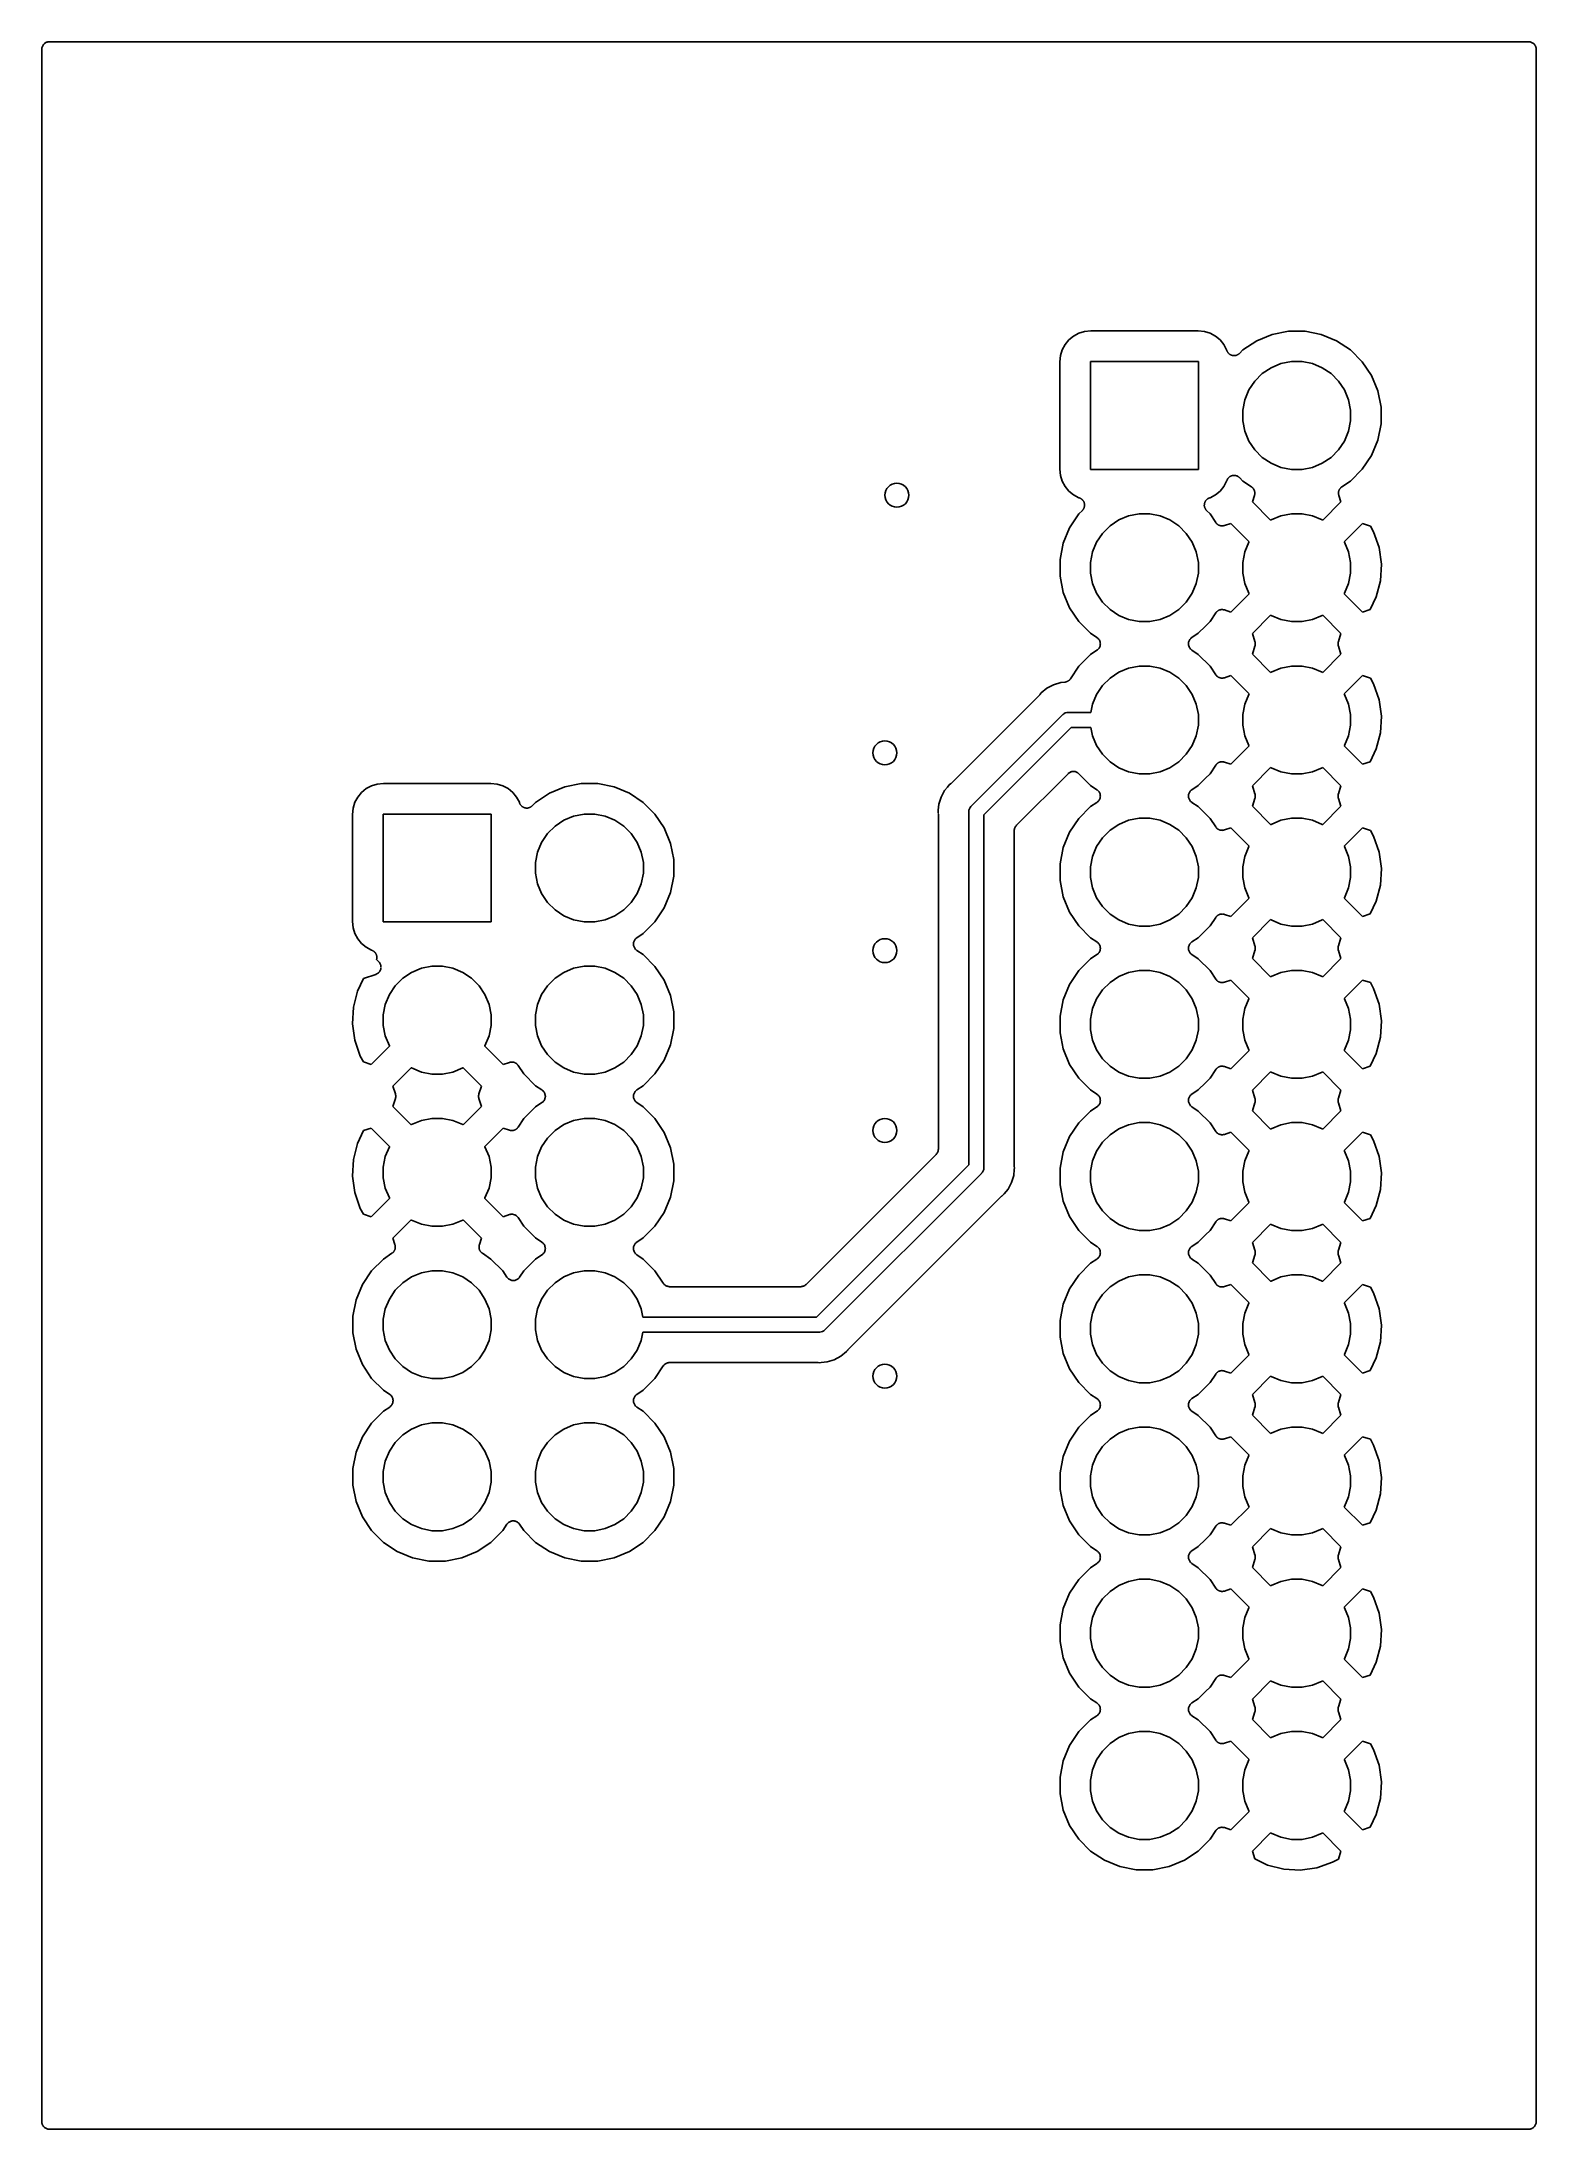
# Model space of a CAD drawing. Extents: x 111.5 to 136.5, y -112.4 to -77.5.
import ezdxf

# ---------------------------------------------------------------- set-up
doc = ezdxf.new("R2010")
doc.units = 0
doc.header["$MEASUREMENT"] = 0
doc.layers.add('BLACK', color=7, linetype='CONTINUOUS')

msp = doc.modelspace()

# ---------------------------------------------------------------- linework, layer by layer
at = {"layer": 'BLACK', "linetype": 'CONTINUOUS'}
for p, q in [((111.533, -77.6582), (111.534, -77.6463)), ((111.533, -77.6591), (111.533, -77.6582)), ((111.533, -77.6591), (111.533, -77.6591)), ((111.533, -77.6591), (111.533, -77.6591)), ((111.533, -77.66), (111.533, -77.6591)), ((111.533, -112.24), (111.533, -77.66)), ((111.534, -77.6463), (111.536, -77.6345)), ((111.536, -77.6336), (111.539, -77.6222)), ((111.536, -77.634), (111.536, -77.6336)), ((111.536, -77.6345), (111.536, -77.634)), ((111.539, -77.6222), (111.543, -77.6108)), ((111.543, -77.61), (111.549, -77.5995)), ((111.543, -77.6104), (111.543, -77.61)), ((111.543, -77.6108), (111.543, -77.6104)), ((111.549, -77.5995), (111.555, -77.589)), ((111.555, -77.5882), (111.563, -77.5791)), ((111.555, -77.5886), (111.555, -77.5882)), ((111.555, -77.589), (111.555, -77.5886)), ((111.563, -77.5791), (111.571, -77.5699)), ((111.571, -77.5693), (111.58, -77.5618)), ((111.571, -77.5696), (111.571, -77.5693)), ((111.571, -77.5699), (111.571, -77.5696)), ((111.58, -77.5618), (111.59, -77.5542)), ((111.59, -77.5537), (111.601, -77.5482)), ((111.59, -77.554), (111.59, -77.5537)), ((111.59, -77.5542), (111.59, -77.554)), ((111.601, -77.5482), (111.612, -77.5426)), ((111.612, -77.5422), (111.624, -77.5389)), ((111.612, -77.5425), (111.612, -77.5422)), ((111.612, -77.5426), (111.612, -77.5425)), ((111.624, -77.5389), (111.635, -77.5354)), ((111.635, -77.5354), (111.636, -77.5354)), ((111.636, -77.5352), (111.648, -77.5342)), ((111.636, -77.5354), (111.636, -77.5352)), ((111.648, -77.5342), (111.66, -77.533)), ((111.66, -77.533), (136.34, -77.533)), ((136.34, -77.533), (136.341, -77.533)), ((136.341, -77.533), (136.341, -77.533)), ((136.341, -77.533), (136.341, -77.533)), ((136.341, -77.533), (136.342, -77.533)), ((136.342, -77.533), (136.354, -77.5343)), ((136.354, -77.5343), (136.366, -77.5356)), ((136.366, -77.5356), (136.366, -77.5357)), ((136.366, -77.5357), (136.366, -77.5358)), ((136.366, -77.5358), (136.378, -77.5394)), ((136.378, -77.5394), (136.389, -77.5429)), ((136.389, -77.5429), (136.39, -77.5431)), ((136.39, -77.5431), (136.39, -77.5433)), ((136.39, -77.5433), (136.4, -77.549)), ((136.4, -77.549), (136.411, -77.5547)), ((136.411, -77.5547), (136.411, -77.555)), ((136.411, -77.555), (136.412, -77.5552)), ((136.412, -77.5552), (136.421, -77.5629)), ((136.421, -77.5629), (136.43, -77.5705)), ((136.43, -77.5705), (136.43, -77.5709)), ((136.43, -77.5709), (136.431, -77.5711)), ((136.431, -77.5711), (136.438, -77.5805)), ((136.438, -77.5805), (136.446, -77.5897)), ((136.446, -77.5897), (136.446, -77.5901)), ((136.446, -77.5901), (136.446, -77.5905)), ((136.446, -77.5905), (136.452, -77.6011)), ((136.452, -77.6011), (136.457, -77.6116)), ((136.457, -77.6116), (136.458, -77.612)), ((136.458, -77.612), (136.458, -77.6124)), ((136.458, -77.6124), (136.461, -77.6239)), ((136.461, -77.6239), (136.465, -77.6353)), ((136.465, -77.6353), (136.465, -77.6358)), ((136.465, -77.6358), (136.465, -77.6362)), ((136.465, -77.6362), (136.466, -77.6481)), ((136.466, -77.6481), (136.467, -77.66)), ((136.467, -77.66), (136.467, -112.24)), ((128.669, -82.5091), (128.606, -82.5864)), ((128.746, -82.4456), (128.669, -82.5091)), ((128.835, -82.3984), (128.746, -82.4456)), ((128.93, -82.3694), (128.835, -82.3984)), ((129.036, -82.3589), (128.93, -82.3694)), ((130.824, -82.3589), (129.036, -82.3589)), ((130.93, -82.3693), (130.824, -82.3589)), ((131.025, -82.3984), (130.93, -82.3693)), ((131.114, -82.4456), (131.025, -82.3984)), ((131.191, -82.5091), (131.114, -82.4456)), ((131.254, -82.5864), (131.191, -82.5091)), ((131.803, -82.5222), (131.572, -82.6763)), ((132.059, -82.4161), (131.803, -82.5222)), ((132.331, -82.362), (132.059, -82.4161)), ((132.609, -82.362), (132.331, -82.362)), ((132.881, -82.4161), (132.609, -82.362)), ((133.137, -82.5222), (132.881, -82.4161)), ((133.368, -82.6763), (133.137, -82.5222)), ((128.529, -82.7704), (128.519, -82.8762)), ((128.519, -82.8762), (128.519, -84.6638)), ((128.558, -82.6747), (128.529, -82.7704)), ((128.606, -82.5864), (128.558, -82.6747)), ((129.03, -84.67), (129.03, -82.87)), ((129.03, -82.87), (130.83, -82.87)), ((130.83, -82.87), (130.83, -84.67)), ((131.302, -82.6747), (131.254, -82.5864)), ((131.304, -82.681), (131.302, -82.6747)), ((131.306, -82.6865), (131.304, -82.681)), ((131.307, -82.6921), (131.306, -82.6865)), ((131.311, -82.6979), (131.307, -82.6921)), ((131.313, -82.7039), (131.311, -82.6979)), ((131.316, -82.7088), (131.313, -82.7039)), ((131.319, -82.714), (131.316, -82.7088)), ((131.323, -82.7191), (131.319, -82.714)), ((131.327, -82.7245), (131.323, -82.7191)), ((131.331, -82.7287), (131.327, -82.7245)), ((131.335, -82.7333), (131.331, -82.7287)), ((131.34, -82.7375), (131.335, -82.7333)), ((131.344, -82.7421), (131.34, -82.7375)), ((131.349, -82.7454), (131.344, -82.7421)), ((131.354, -82.7492), (131.349, -82.7454)), ((131.359, -82.7523), (131.354, -82.7492)), ((131.365, -82.7559), (131.359, -82.7523)), ((131.37, -82.7582), (131.365, -82.7559)), ((131.375, -82.761), (131.37, -82.7582)), ((131.382, -82.763), (131.375, -82.761)), ((131.388, -82.7655), (131.382, -82.763)), ((131.393, -82.7667), (131.388, -82.7655)), ((131.399, -82.7684), (131.393, -82.7667)), ((131.406, -82.7691), (131.399, -82.7684)), ((131.412, -82.7704), (131.406, -82.7691)), ((131.418, -82.7705), (131.412, -82.7704)), ((131.424, -82.7711), (131.418, -82.7705)), ((131.43, -82.7706), (131.424, -82.7711)), ((131.437, -82.7706), (131.43, -82.7706)), ((131.443, -82.7695), (131.437, -82.7706)), ((131.448, -82.769), (131.443, -82.7695)), ((131.455, -82.7671), (131.448, -82.769)), ((131.461, -82.7659), (131.455, -82.7671)), ((131.467, -82.7637), (131.461, -82.7659)), ((131.472, -82.762), (131.467, -82.7637)), ((131.478, -82.759), (131.472, -82.762)), ((131.484, -82.7566), (131.478, -82.759)), ((131.489, -82.7534), (131.484, -82.7566)), ((131.494, -82.7506), (131.489, -82.7534)), ((131.499, -82.7466), (131.494, -82.7506)), ((131.505, -82.743), (131.499, -82.7466)), ((131.509, -82.7389), (131.505, -82.743)), ((131.514, -82.7352), (131.509, -82.7389)), ((131.515, -82.7339), (131.514, -82.7352)), ((131.572, -82.6763), (131.515, -82.7339)), ((132.044, -82.9724), (132.207, -82.9046)), ((132.207, -82.9046), (132.381, -82.87)), ((132.381, -82.87), (132.559, -82.87)), ((132.559, -82.87), (132.733, -82.9046)), ((132.733, -82.9046), (132.896, -82.9724)), ((133.564, -82.8725), (133.368, -82.6763)), ((133.718, -83.1031), (133.564, -82.8725)), ((131.672, -83.3437), (131.771, -83.1963)), ((131.771, -83.1963), (131.896, -83.0709)), ((131.896, -83.0709), (132.044, -82.9724)), ((132.896, -82.9724), (133.044, -83.0709)), ((133.044, -83.0709), (133.169, -83.1963)), ((133.169, -83.1963), (133.268, -83.3437)), ((133.824, -83.3593), (133.718, -83.1031)), ((131.57, -83.6814), (131.605, -83.5075)), ((131.605, -83.5075), (131.672, -83.3437)), ((133.268, -83.3437), (133.335, -83.5075)), ((133.335, -83.5075), (133.37, -83.6814)), ((133.878, -83.6313), (133.824, -83.3593)), ((131.57, -83.8586), (131.57, -83.6814)), ((131.605, -84.0325), (131.57, -83.8586)), ((133.37, -83.8586), (133.335, -84.0325)), ((133.37, -83.6814), (133.37, -83.8586)), ((133.824, -84.1807), (133.878, -83.9087)), ((133.878, -83.9087), (133.878, -83.6313)), ((131.672, -84.1963), (131.605, -84.0325)), ((131.771, -84.3437), (131.672, -84.1963)), ((133.268, -84.1963), (133.169, -84.3437)), ((133.335, -84.0325), (133.268, -84.1963)), ((133.718, -84.4369), (133.824, -84.1807)), ((131.896, -84.4691), (131.771, -84.3437)), ((132.044, -84.5676), (131.896, -84.4691)), ((132.207, -84.6354), (132.044, -84.5676)), ((132.381, -84.67), (132.207, -84.6354)), ((132.733, -84.6354), (132.559, -84.67)), ((132.896, -84.5676), (132.733, -84.6354)), ((133.044, -84.4691), (132.896, -84.5676)), ((133.169, -84.3437), (133.044, -84.4691)), ((133.564, -84.6675), (133.718, -84.4369)), ((128.519, -84.6638), (128.529, -84.7696)), ((128.529, -84.7696), (128.558, -84.8653)), ((128.558, -84.8653), (128.606, -84.9536)), ((128.606, -84.9536), (128.669, -85.0309)), ((130.83, -84.67), (129.03, -84.67)), ((131.191, -85.0309), (131.254, -84.9536)), ((131.254, -84.9536), (131.302, -84.8653)), ((131.302, -84.8653), (131.304, -84.859)), ((131.304, -84.8573), (131.306, -84.8519)), ((131.304, -84.859), (131.304, -84.8573)), ((131.306, -84.8519), (131.308, -84.8462)), ((131.308, -84.8462), (131.311, -84.8405)), ((131.311, -84.8405), (131.314, -84.8345)), ((131.314, -84.8345), (131.317, -84.8297)), ((131.317, -84.8297), (131.32, -84.8245)), ((131.32, -84.8245), (131.324, -84.8195)), ((131.324, -84.8195), (131.328, -84.8141)), ((131.328, -84.8141), (131.332, -84.81)), ((131.332, -84.81), (131.336, -84.8054)), ((131.336, -84.8054), (131.341, -84.8013)), ((131.341, -84.8013), (131.346, -84.7968)), ((131.346, -84.7968), (131.351, -84.7936)), ((131.351, -84.7936), (131.355, -84.7898)), ((131.355, -84.7898), (131.361, -84.7868)), ((131.361, -84.7868), (131.366, -84.7832)), ((131.366, -84.7832), (131.372, -84.781)), ((131.372, -84.781), (131.377, -84.7783)), ((131.377, -84.7783), (131.383, -84.7764)), ((131.383, -84.7764), (131.389, -84.774)), ((131.389, -84.774), (131.395, -84.7729)), ((131.395, -84.7729), (131.401, -84.7712)), ((131.401, -84.7712), (131.407, -84.7706)), ((131.407, -84.7706), (131.414, -84.7694)), ((131.414, -84.7694), (131.42, -84.7694)), ((131.42, -84.7694), (131.425, -84.7689)), ((131.425, -84.7689), (131.432, -84.7695)), ((131.432, -84.7695), (131.439, -84.7696)), ((131.439, -84.7696), (131.444, -84.7708)), ((131.444, -84.7708), (131.45, -84.7714)), ((131.45, -84.7714), (131.456, -84.7733)), ((131.456, -84.7733), (131.463, -84.7746)), ((131.463, -84.7746), (131.468, -84.7769)), ((131.468, -84.7769), (131.474, -84.7786)), ((131.474, -84.7786), (131.48, -84.7817)), ((131.48, -84.7817), (131.486, -84.7842)), ((131.486, -84.7842), (131.491, -84.7875)), ((131.491, -84.7875), (131.496, -84.7903)), ((131.496, -84.7903), (131.501, -84.7945)), ((131.501, -84.7945), (131.506, -84.7981)), ((131.506, -84.7981), (131.51, -84.8023)), ((131.51, -84.8023), (131.515, -84.8061)), ((131.515, -84.8061), (131.572, -84.8637)), ((131.572, -84.8637), (131.716, -84.9594)), ((131.716, -84.9594), (131.717, -84.9603)), ((131.717, -84.9603), (131.723, -84.965)), ((131.723, -84.965), (131.728, -84.9691)), ((131.728, -84.9691), (131.732, -84.9729)), ((131.732, -84.9729), (131.736, -84.9763)), ((131.736, -84.9763), (131.741, -84.9819)), ((131.741, -84.9819), (131.745, -84.9872)), ((131.745, -84.9872), (131.748, -84.9916)), ((131.748, -84.9916), (131.752, -84.9957)), ((132.559, -84.67), (132.381, -84.67)), ((133.186, -85.0005), (133.189, -84.9942)), ((133.189, -84.9942), (133.193, -84.9902)), ((133.193, -84.9902), (133.196, -84.9858)), ((133.196, -84.9858), (133.201, -84.9806)), ((133.201, -84.9806), (133.205, -84.9751)), ((133.205, -84.9751), (133.209, -84.9717)), ((133.209, -84.9717), (133.213, -84.968)), ((133.213, -84.968), (133.219, -84.9639)), ((133.219, -84.9639), (133.224, -84.9594)), ((133.224, -84.9594), (133.368, -84.8637)), ((133.368, -84.8637), (133.564, -84.6675)), ((128.669, -85.0309), (128.746, -85.0944)), ((128.746, -85.0944), (128.835, -85.1416)), ((128.835, -85.1416), (128.841, -85.1435)), ((128.841, -85.1435), (128.843, -85.1441)), ((128.843, -85.1441), (128.848, -85.1464)), ((128.848, -85.1464), (128.854, -85.1482)), ((128.854, -85.1482), (128.859, -85.1513)), ((128.859, -85.1513), (128.865, -85.1538)), ((128.865, -85.1538), (128.87, -85.1572)), ((128.87, -85.1572), (128.876, -85.16)), ((128.876, -85.16), (128.881, -85.1642)), ((128.881, -85.1642), (128.886, -85.1679)), ((128.886, -85.1679), (128.89, -85.1721)), ((128.89, -85.1721), (128.895, -85.1759)), ((128.895, -85.1759), (128.899, -85.1809)), ((128.899, -85.1809), (128.903, -85.1856)), ((128.906, -85.3407), (128.902, -85.3461)), ((128.903, -85.1856), (128.906, -85.1906)), ((128.906, -85.1906), (128.91, -85.1951)), ((128.91, -85.3357), (128.906, -85.3407)), ((128.91, -85.1951), (128.913, -85.2009)), ((128.912, -85.3305), (128.91, -85.3357)), ((128.916, -85.3256), (128.912, -85.3305)), ((128.913, -85.2009), (128.917, -85.2064)), ((128.918, -85.3196), (128.916, -85.3256)), ((128.917, -85.2064), (128.919, -85.2118)), ((128.921, -85.3139), (128.918, -85.3196)), ((128.919, -85.2118), (128.922, -85.2171)), ((128.923, -85.3082), (128.921, -85.3139)), ((128.922, -85.2171), (128.924, -85.2233)), ((128.925, -85.3028), (128.923, -85.3082)), ((128.924, -85.2233), (128.926, -85.2294)), ((128.927, -85.2964), (128.925, -85.3028)), ((128.926, -85.2294), (128.927, -85.2352)), ((128.927, -85.2352), (128.929, -85.2408)), ((128.929, -85.2902), (128.927, -85.2964)), ((128.929, -85.2408), (128.929, -85.2473)), ((128.929, -85.2473), (128.931, -85.2537)), ((128.93, -85.2785), (128.929, -85.2843)), ((128.929, -85.2843), (128.929, -85.2902)), ((128.931, -85.2655), (128.93, -85.272)), ((128.93, -85.272), (128.93, -85.2785)), ((128.931, -85.2537), (128.931, -85.2596)), ((128.931, -85.2596), (128.931, -85.2655)), ((130.929, -85.2637), (130.93, -85.2579)), ((130.929, -85.2702), (130.929, -85.2637)), ((130.929, -85.2767), (130.929, -85.2702)), ((130.931, -85.2825), (130.929, -85.2767)), ((130.93, -85.252), (130.931, -85.2456)), ((130.93, -85.2579), (130.93, -85.252)), ((130.931, -85.2456), (130.932, -85.2391)), ((130.931, -85.2884), (130.931, -85.2825)), ((130.933, -85.2947), (130.931, -85.2884)), ((130.932, -85.2391), (130.933, -85.2335)), ((130.933, -85.2335), (130.935, -85.2277)), ((130.934, -85.3011), (130.933, -85.2947)), ((130.936, -85.3065), (130.934, -85.3011)), ((130.935, -85.2277), (130.937, -85.2216)), ((130.938, -85.3122), (130.936, -85.3065)), ((130.937, -85.2216), (130.939, -85.2154)), ((130.941, -85.318), (130.938, -85.3122)), ((130.939, -85.2154), (130.942, -85.2103)), ((130.943, -85.324), (130.941, -85.318)), ((130.942, -85.2103), (130.944, -85.2048)), ((130.947, -85.329), (130.943, -85.324)), ((130.944, -85.2048), (130.948, -85.1994)), ((130.949, -85.3342), (130.947, -85.329)), ((130.948, -85.1994), (130.951, -85.1937)), ((130.953, -85.3393), (130.949, -85.3342)), ((130.951, -85.1937), (130.955, -85.1891)), ((130.957, -85.3448), (130.953, -85.3393)), ((130.955, -85.1891), (130.958, -85.1842)), ((130.958, -85.1842), (130.963, -85.1796)), ((130.963, -85.1796), (130.967, -85.1746)), ((130.967, -85.1746), (130.971, -85.1709)), ((130.971, -85.1709), (130.975, -85.1667)), ((130.975, -85.1667), (130.981, -85.1631)), ((130.981, -85.1631), (130.986, -85.159)), ((130.986, -85.159), (130.991, -85.1563)), ((130.991, -85.1563), (130.996, -85.153)), ((130.996, -85.153), (131.002, -85.1505)), ((131.002, -85.1505), (131.008, -85.1475)), ((131.008, -85.1475), (131.014, -85.1458)), ((131.014, -85.1458), (131.019, -85.1435)), ((131.019, -85.1435), (131.025, -85.1416)), ((131.025, -85.1416), (131.114, -85.0944)), ((131.114, -85.0944), (131.191, -85.0309)), ((131.766, -85.1047), (131.731, -85.2114)), ((131.731, -85.2114), (132.036, -85.5173)), ((131.752, -84.9957), (131.755, -85.0021)), ((131.755, -85.0021), (131.759, -85.0081)), ((131.759, -85.0081), (131.761, -85.013)), ((131.761, -85.013), (131.763, -85.0177)), ((131.763, -85.0177), (131.765, -85.0246)), ((131.765, -85.0246), (131.768, -85.0313)), ((131.767, -85.0977), (131.766, -85.1047)), ((131.769, -85.0908), (131.767, -85.0977)), ((131.768, -85.0313), (131.768, -85.0364)), ((131.768, -85.0364), (131.77, -85.0415)), ((131.77, -85.0856), (131.769, -85.0908)), ((131.77, -85.0415), (131.771, -85.0486)), ((131.771, -85.0805), (131.77, -85.0856)), ((131.771, -85.0486), (131.772, -85.0557)), ((131.772, -85.0662), (131.771, -85.0733)), ((131.771, -85.0733), (131.771, -85.0805)), ((131.772, -85.0557), (131.772, -85.0609)), ((131.772, -85.0609), (131.772, -85.0662)), ((132.904, -85.5173), (133.209, -85.2114)), ((133.168, -85.0539), (133.17, -85.0469)), ((133.168, -85.0592), (133.168, -85.0539)), ((133.168, -85.0644), (133.168, -85.0592)), ((133.169, -85.0715), (133.168, -85.0644)), ((133.169, -85.0787), (133.169, -85.0715)), ((133.17, -85.0839), (133.169, -85.0787)), ((133.17, -85.0397), (133.172, -85.0347)), ((133.17, -85.0469), (133.17, -85.0397)), ((133.17, -85.0891), (133.17, -85.0839)), ((133.172, -85.096), (133.17, -85.0891)), ((133.172, -85.0347), (133.173, -85.0296)), ((133.174, -85.103), (133.172, -85.096)), ((133.173, -85.0296), (133.176, -85.0229)), ((133.174, -85.1047), (133.174, -85.103)), ((133.209, -85.2114), (133.174, -85.1047)), ((133.176, -85.0229), (133.178, -85.016)), ((133.178, -85.016), (133.18, -85.0114)), ((133.18, -85.0114), (133.182, -85.0066)), ((133.182, -85.0066), (133.186, -85.0005)), ((128.682, -85.6431), (128.576, -85.8993)), ((128.836, -85.4125), (128.682, -85.6431)), ((128.894, -85.3549), (128.836, -85.4125)), ((128.898, -85.3503), (128.894, -85.3549)), ((128.902, -85.3461), (128.898, -85.3503)), ((129.231, -85.7363), (129.356, -85.6109)), ((129.356, -85.6109), (129.504, -85.5124)), ((129.504, -85.5124), (129.667, -85.4446)), ((129.667, -85.4446), (129.841, -85.41)), ((129.841, -85.41), (130.019, -85.41)), ((130.019, -85.41), (130.193, -85.4446)), ((130.193, -85.4446), (130.356, -85.5124)), ((130.356, -85.5124), (130.504, -85.6109)), ((130.504, -85.6109), (130.629, -85.7363)), ((130.961, -85.349), (130.957, -85.3448)), ((130.965, -85.3536), (130.961, -85.349)), ((130.966, -85.3549), (130.965, -85.3536)), ((131.024, -85.4125), (130.966, -85.3549)), ((131.119, -85.5557), (131.024, -85.4125)), ((131.124, -85.5612), (131.119, -85.5557)), ((131.128, -85.5671), (131.124, -85.5612)), ((131.132, -85.5708), (131.128, -85.5671)), ((131.135, -85.5748), (131.132, -85.5708)), ((131.141, -85.5794), (131.135, -85.5748)), ((131.146, -85.5844), (131.141, -85.5794)), ((131.15, -85.5872), (131.146, -85.5844)), ((131.154, -85.5906), (131.15, -85.5872)), ((131.161, -85.594), (131.154, -85.5906)), ((131.167, -85.5979), (131.161, -85.594)), ((131.171, -85.5998), (131.167, -85.5979)), ((131.176, -85.6023), (131.171, -85.5998)), ((131.183, -85.6044), (131.176, -85.6023)), ((131.19, -85.6071), (131.183, -85.6044)), ((131.195, -85.608), (131.19, -85.6071)), ((131.2, -85.6096), (131.195, -85.608)), ((131.207, -85.6103), (131.2, -85.6096)), ((131.214, -85.6116), (131.207, -85.6103)), ((131.219, -85.6116), (131.214, -85.6116)), ((131.224, -85.6121), (131.219, -85.6116)), ((131.232, -85.6114), (131.224, -85.6121)), ((131.239, -85.6114), (131.232, -85.6114)), ((131.244, -85.6103), (131.239, -85.6114)), ((131.249, -85.6098), (131.244, -85.6103)), ((131.256, -85.6078), (131.249, -85.6098)), ((131.263, -85.6063), (131.256, -85.6078)), ((131.265, -85.6057), (131.263, -85.6063)), ((131.371, -85.5706), (131.265, -85.6057)), ((131.677, -85.8765), (131.371, -85.5706)), ((132.036, -85.5173), (132.044, -85.5124)), ((132.044, -85.5124), (132.207, -85.4446)), ((132.207, -85.4446), (132.381, -85.41)), ((132.381, -85.41), (132.559, -85.41)), ((132.559, -85.41), (132.733, -85.4446)), ((132.733, -85.4446), (132.896, -85.5124)), ((132.896, -85.5124), (132.904, -85.5173)), ((133.569, -85.5706), (133.263, -85.8765)), ((133.7, -85.6139), (133.569, -85.5706)), ((133.752, -85.7101), (133.7, -85.6139)), ((128.576, -85.8993), (128.522, -86.1713)), ((129.065, -86.0475), (129.132, -85.8837)), ((129.132, -85.8837), (129.231, -85.7363)), ((130.629, -85.7363), (130.728, -85.8837)), ((130.728, -85.8837), (130.795, -86.0475)), ((131.605, -86.0475), (131.672, -85.8837)), ((131.672, -85.8837), (131.677, -85.8765)), ((133.263, -85.8765), (133.268, -85.8837)), ((133.268, -85.8837), (133.335, -86.0475)), ((133.844, -85.9744), (133.752, -85.7101)), ((133.883, -86.249), (133.844, -85.9744)), ((128.522, -86.1713), (128.522, -86.4487)), ((129.03, -86.2214), (129.065, -86.0475)), ((129.03, -86.3986), (129.03, -86.2214)), ((130.795, -86.0475), (130.83, -86.2214)), ((130.83, -86.2214), (130.83, -86.3986)), ((131.57, -86.2214), (131.605, -86.0475)), ((131.57, -86.3986), (131.57, -86.2214)), ((133.335, -86.0475), (133.37, -86.2214)), ((133.37, -86.2214), (133.37, -86.3986)), ((133.868, -86.5259), (133.883, -86.249)), ((128.522, -86.4487), (128.576, -86.7207)), ((128.576, -86.7207), (128.682, -86.9769)), ((129.065, -86.5725), (129.03, -86.3986)), ((129.132, -86.7363), (129.065, -86.5725)), ((129.231, -86.8837), (129.132, -86.7363)), ((130.728, -86.7363), (130.629, -86.8837)), ((130.795, -86.5725), (130.728, -86.7363)), ((130.83, -86.3986), (130.795, -86.5725)), ((131.605, -86.5725), (131.57, -86.3986)), ((131.672, -86.7363), (131.605, -86.5725)), ((131.677, -86.7435), (131.672, -86.7363)), ((133.268, -86.7363), (133.263, -86.7435)), ((133.335, -86.5725), (133.268, -86.7363)), ((133.37, -86.3986), (133.335, -86.5725)), ((133.799, -86.7945), (133.868, -86.5259)), ((128.682, -86.9769), (128.836, -87.2075)), ((129.356, -87.0091), (129.231, -86.8837)), ((129.504, -87.1076), (129.356, -87.0091)), ((130.504, -87.0091), (130.356, -87.1076)), ((130.629, -86.8837), (130.504, -87.0091)), ((131.024, -87.2075), (131.119, -87.0643)), ((131.119, -87.0643), (131.12, -87.0629)), ((131.12, -87.0629), (131.125, -87.0574)), ((131.125, -87.0574), (131.129, -87.0515)), ((131.129, -87.0515), (131.133, -87.0479)), ((131.133, -87.0479), (131.136, -87.0439)), ((131.136, -87.0439), (131.142, -87.0394)), ((131.142, -87.0394), (131.147, -87.0345)), ((131.147, -87.0345), (131.152, -87.0317)), ((131.152, -87.0317), (131.156, -87.0284)), ((131.156, -87.0284), (131.162, -87.0251)), ((131.162, -87.0251), (131.168, -87.0213)), ((131.168, -87.0213), (131.173, -87.0194)), ((131.173, -87.0194), (131.178, -87.017)), ((131.178, -87.017), (131.185, -87.015)), ((131.185, -87.015), (131.191, -87.0124)), ((131.191, -87.0124), (131.196, -87.0115)), ((131.196, -87.0115), (131.201, -87.0101)), ((131.201, -87.0101), (131.209, -87.0095)), ((131.209, -87.0095), (131.216, -87.0082)), ((131.216, -87.0082), (131.221, -87.0084)), ((131.221, -87.0084), (131.226, -87.0079)), ((131.226, -87.0079), (131.233, -87.0087)), ((131.233, -87.0087), (131.24, -87.0088)), ((131.24, -87.0088), (131.246, -87.01)), ((131.246, -87.01), (131.251, -87.0106)), ((131.251, -87.0106), (131.258, -87.0127)), ((131.258, -87.0127), (131.265, -87.0143)), ((131.265, -87.0143), (131.371, -87.0494)), ((131.371, -87.0494), (131.677, -86.7435)), ((133.263, -86.7435), (133.569, -87.0494)), ((133.569, -87.0494), (133.697, -87.0071)), ((133.697, -87.0071), (133.799, -86.7945)), ((128.836, -87.2075), (129.032, -87.4037)), ((129.032, -87.4037), (129.138, -87.4744)), ((129.667, -87.1754), (129.504, -87.1076)), ((129.841, -87.21), (129.667, -87.1754)), ((130.019, -87.21), (129.841, -87.21)), ((130.193, -87.1754), (130.019, -87.21)), ((130.356, -87.1076), (130.193, -87.1754)), ((130.722, -87.4744), (130.828, -87.4037)), ((130.828, -87.4037), (130.947, -87.2843)), ((130.947, -87.2843), (131.024, -87.2075)), ((130.947, -87.2843), (130.947, -87.2843)), ((132.036, -87.1027), (131.731, -87.4086)), ((131.731, -87.4086), (131.774, -87.5403)), ((132.044, -87.1076), (132.036, -87.1027)), ((132.207, -87.1754), (132.044, -87.1076)), ((132.381, -87.21), (132.207, -87.1754)), ((132.559, -87.21), (132.381, -87.21)), ((132.733, -87.1754), (132.559, -87.21)), ((132.896, -87.1076), (132.733, -87.1754)), ((132.904, -87.1027), (132.896, -87.1076)), ((133.209, -87.4086), (132.904, -87.1027)), ((133.166, -87.5403), (133.209, -87.4086)), ((129.032, -87.7563), (128.836, -87.9525)), ((129.138, -87.6856), (129.032, -87.7563)), ((129.138, -87.4744), (129.139, -87.475)), ((129.148, -87.6779), (129.138, -87.6856)), ((129.139, -87.475), (129.139, -87.475)), ((129.139, -87.475), (129.139, -87.475)), ((129.139, -87.475), (129.14, -87.4754)), ((129.14, -87.4754), (129.149, -87.4833)), ((129.157, -87.6703), (129.148, -87.6779)), ((129.149, -87.4833), (129.158, -87.4909)), ((129.165, -87.6606), (129.157, -87.6699)), ((129.157, -87.6699), (129.157, -87.6701)), ((129.157, -87.6701), (129.157, -87.6703)), ((129.158, -87.4909), (129.158, -87.4912)), ((129.158, -87.4912), (129.159, -87.4914)), ((129.159, -87.4914), (129.166, -87.501)), ((129.173, -87.6513), (129.165, -87.6606)), ((129.166, -87.501), (129.174, -87.5102)), ((129.179, -87.64), (129.173, -87.6507)), ((129.173, -87.6507), (129.173, -87.651)), ((129.173, -87.651), (129.173, -87.6513)), ((129.174, -87.5102), (129.174, -87.5105)), ((129.174, -87.5105), (129.174, -87.5107)), ((129.174, -87.5107), (129.18, -87.5215)), ((129.185, -87.6295), (129.179, -87.64)), ((129.18, -87.5215), (129.185, -87.5321)), ((129.185, -87.5321), (129.185, -87.5324)), ((129.185, -87.5324), (129.186, -87.5327)), ((129.189, -87.6172), (129.185, -87.6289)), ((129.185, -87.6289), (129.185, -87.6292)), ((129.185, -87.6292), (129.185, -87.6295)), ((129.186, -87.5327), (129.189, -87.5443)), ((129.189, -87.5443), (129.192, -87.5559)), ((129.192, -87.6059), (129.189, -87.6172)), ((129.192, -87.5559), (129.192, -87.5562)), ((129.192, -87.5562), (129.193, -87.5565)), ((129.193, -87.5932), (129.192, -87.6052)), ((129.192, -87.6052), (129.192, -87.6055)), ((129.192, -87.6055), (129.192, -87.6059)), ((129.193, -87.5565), (129.194, -87.5685)), ((129.195, -87.5812), (129.193, -87.5932)), ((129.194, -87.5685), (129.195, -87.5806)), ((129.195, -87.5806), (129.195, -87.5809)), ((129.195, -87.5809), (129.195, -87.5812)), ((130.665, -87.5788), (130.667, -87.5669)), ((130.665, -87.5791), (130.665, -87.5788)), ((130.665, -87.5794), (130.665, -87.5791)), ((130.666, -87.5916), (130.665, -87.5794)), ((130.667, -87.6035), (130.666, -87.5916)), ((130.667, -87.5669), (130.668, -87.5548)), ((130.668, -87.6038), (130.667, -87.6035)), ((130.668, -87.5541), (130.671, -87.5427)), ((130.668, -87.5545), (130.668, -87.5541)), ((130.668, -87.5548), (130.668, -87.5545)), ((130.668, -87.6041), (130.668, -87.6038)), ((130.671, -87.6158), (130.668, -87.6041)), ((130.671, -87.5427), (130.675, -87.5311)), ((130.674, -87.6273), (130.671, -87.6158)), ((130.675, -87.6276), (130.674, -87.6273)), ((130.675, -87.5305), (130.681, -87.5199)), ((130.675, -87.5308), (130.675, -87.5305)), ((130.675, -87.5311), (130.675, -87.5308)), ((130.675, -87.6279), (130.675, -87.6276)), ((130.68, -87.6386), (130.675, -87.6279)), ((130.686, -87.6493), (130.68, -87.6386)), ((130.681, -87.5199), (130.687, -87.5093)), ((130.686, -87.6495), (130.686, -87.6493)), ((130.686, -87.6498), (130.686, -87.6495)), ((130.694, -87.6591), (130.686, -87.6498)), ((130.687, -87.5087), (130.695, -87.4993)), ((130.687, -87.509), (130.687, -87.5087)), ((130.687, -87.5093), (130.687, -87.509)), ((130.701, -87.6686), (130.694, -87.6591)), ((130.695, -87.4993), (130.703, -87.4901)), ((130.702, -87.6688), (130.701, -87.6686)), ((130.702, -87.6691), (130.702, -87.6688)), ((130.711, -87.6767), (130.702, -87.6691)), ((130.703, -87.4896), (130.712, -87.482)), ((130.703, -87.4899), (130.703, -87.4896)), ((130.703, -87.4901), (130.703, -87.4899)), ((130.72, -87.6846), (130.711, -87.6767)), ((130.712, -87.482), (130.722, -87.4744)), ((130.721, -87.685), (130.72, -87.6846)), ((130.722, -87.6856), (130.721, -87.685)), ((130.721, -87.685), (130.721, -87.685)), ((130.721, -87.685), (130.721, -87.685)), ((130.828, -87.7563), (130.722, -87.6856)), ((131.024, -87.9525), (130.828, -87.7563)), ((131.774, -87.6197), (131.731, -87.7514)), ((131.731, -87.7514), (132.036, -88.0573)), ((131.774, -87.5403), (131.774, -87.542)), ((131.774, -87.542), (131.775, -87.5442)), ((131.775, -87.6154), (131.774, -87.6175)), ((131.774, -87.6175), (131.774, -87.6197)), ((131.775, -87.5442), (131.776, -87.5463)), ((131.777, -87.6054), (131.775, -87.6154)), ((131.776, -87.5463), (131.777, -87.5563)), ((131.777, -87.5563), (131.78, -87.5662)), ((131.779, -87.5955), (131.777, -87.6054)), ((131.78, -87.591), (131.779, -87.5933)), ((131.779, -87.5933), (131.779, -87.5955)), ((131.78, -87.5662), (131.78, -87.5685)), ((131.78, -87.5685), (131.78, -87.5707)), ((131.78, -87.5707), (131.78, -87.5809)), ((131.78, -87.5809), (131.78, -87.591)), ((132.904, -88.0573), (133.209, -87.7514)), ((133.16, -87.569), (133.161, -87.5667)), ((133.16, -87.5791), (133.16, -87.569)), ((133.16, -87.5893), (133.16, -87.5791)), ((133.16, -87.5915), (133.16, -87.5893)), ((133.16, -87.5938), (133.16, -87.5915)), ((133.163, -87.6037), (133.16, -87.5938)), ((133.161, -87.5645), (133.163, -87.5546)), ((133.161, -87.5667), (133.161, -87.5645)), ((133.163, -87.5546), (133.165, -87.5446)), ((133.164, -87.6137), (133.163, -87.6037)), ((133.165, -87.6158), (133.164, -87.6137)), ((133.165, -87.5446), (133.166, -87.5425)), ((133.166, -87.618), (133.165, -87.6158)), ((133.166, -87.5425), (133.166, -87.5403)), ((133.166, -87.6197), (133.166, -87.618)), ((133.209, -87.7514), (133.166, -87.6197)), ((128.836, -87.9525), (128.695, -88.1635)), ((129.356, -88.1509), (129.504, -88.0524)), ((129.504, -88.0524), (129.667, -87.9846)), ((129.667, -87.9846), (129.841, -87.95)), ((129.841, -87.95), (130.019, -87.95)), ((130.019, -87.95), (130.193, -87.9846)), ((130.193, -87.9846), (130.356, -88.0524)), ((130.356, -88.0524), (130.504, -88.1509)), ((131.119, -88.0957), (131.024, -87.9525)), ((131.124, -88.1012), (131.119, -88.0957)), ((131.128, -88.1071), (131.124, -88.1012)), ((131.132, -88.1108), (131.128, -88.1071)), ((131.135, -88.1148), (131.132, -88.1108)), ((131.141, -88.1194), (131.135, -88.1148)), ((131.146, -88.1244), (131.141, -88.1194)), ((131.15, -88.1272), (131.146, -88.1244)), ((131.154, -88.1306), (131.15, -88.1272)), ((131.371, -88.1106), (131.265, -88.1457)), ((131.677, -88.4165), (131.371, -88.1106)), ((132.036, -88.0573), (132.044, -88.0524)), ((132.044, -88.0524), (132.207, -87.9846)), ((132.207, -87.9846), (132.381, -87.95)), ((132.381, -87.95), (132.559, -87.95)), ((132.559, -87.95), (132.733, -87.9846)), ((132.733, -87.9846), (132.896, -88.0524)), ((132.896, -88.0524), (132.904, -88.0573)), ((133.569, -88.1106), (133.263, -88.4165)), ((133.7, -88.1539), (133.569, -88.1106)), ((128.183, -88.4288), (126.704, -89.9082)), ((128.187, -88.4247), (128.183, -88.4288)), ((128.19, -88.4209), (128.187, -88.4247)), ((128.192, -88.4196), (128.19, -88.4209)), ((128.207, -88.4002), (128.192, -88.4196)), ((128.304, -88.3211), (128.207, -88.4002)), ((128.414, -88.2624), (128.304, -88.3211)), ((128.533, -88.2262), (128.414, -88.2624)), ((128.602, -88.2194), (128.533, -88.2262)), ((128.608, -88.2183), (128.602, -88.2194)), ((128.613, -88.2178), (128.608, -88.2183)), ((128.62, -88.2159), (128.613, -88.2178)), ((128.626, -88.2145), (128.62, -88.2159)), ((128.632, -88.2124), (128.626, -88.2145)), ((128.637, -88.2108), (128.632, -88.2124)), ((128.643, -88.2077), (128.637, -88.2108)), ((128.649, -88.2051), (128.643, -88.2077)), ((128.654, -88.202), (128.649, -88.2051)), ((128.659, -88.1994), (128.654, -88.202)), ((128.664, -88.1951), (128.659, -88.1994)), ((128.67, -88.1914), (128.664, -88.1951)), ((128.674, -88.1874), (128.67, -88.1914)), ((128.678, -88.1839), (128.674, -88.1874)), ((128.683, -88.1787), (128.678, -88.1839)), ((128.688, -88.1739), (128.683, -88.1787)), ((128.691, -88.1693), (128.688, -88.1739)), ((128.694, -88.165), (128.691, -88.1693)), ((128.695, -88.1635), (128.694, -88.165)), ((129.065, -88.5875), (129.132, -88.4237)), ((129.132, -88.4237), (129.231, -88.2763)), ((129.231, -88.2763), (129.356, -88.1509)), ((130.504, -88.1509), (130.629, -88.2763)), ((130.629, -88.2763), (130.728, -88.4237)), ((130.728, -88.4237), (130.795, -88.5875)), ((131.161, -88.134), (131.154, -88.1306)), ((131.167, -88.1379), (131.161, -88.134)), ((131.171, -88.1398), (131.167, -88.1379)), ((131.176, -88.1423), (131.171, -88.1398)), ((131.183, -88.1444), (131.176, -88.1423)), ((131.19, -88.1471), (131.183, -88.1444)), ((131.195, -88.148), (131.19, -88.1471)), ((131.2, -88.1496), (131.195, -88.148)), ((131.207, -88.1503), (131.2, -88.1496)), ((131.214, -88.1516), (131.207, -88.1503)), ((131.219, -88.1516), (131.214, -88.1516)), ((131.224, -88.1521), (131.219, -88.1516)), ((131.232, -88.1514), (131.224, -88.1521)), ((131.239, -88.1514), (131.232, -88.1514)), ((131.244, -88.1503), (131.239, -88.1514)), ((131.249, -88.1498), (131.244, -88.1503)), ((131.256, -88.1478), (131.249, -88.1498)), ((131.263, -88.1463), (131.256, -88.1478)), ((131.265, -88.1457), (131.263, -88.1463)), ((131.605, -88.5875), (131.672, -88.4237)), ((131.672, -88.4237), (131.677, -88.4165)), ((133.263, -88.4165), (133.268, -88.4237)), ((133.268, -88.4237), (133.335, -88.5875)), ((133.752, -88.2501), (133.7, -88.1539)), ((133.844, -88.5144), (133.752, -88.2501)), ((127.041, -90.2895), (128.564, -88.7659)), ((128.564, -88.7659), (128.568, -88.7612)), ((128.568, -88.7612), (128.573, -88.7573)), ((128.573, -88.7573), (128.587, -88.7456)), ((128.573, -88.7573), (128.573, -88.7573)), ((128.587, -88.7456), (128.609, -88.734)), ((128.587, -88.7456), (128.587, -88.7456)), ((128.587, -88.7456), (128.587, -88.7456)), ((128.609, -88.734), (128.633, -88.7268)), ((128.633, -88.7268), (128.651, -88.725)), ((128.651, -88.725), (128.657, -88.7244)), ((128.651, -88.725), (128.651, -88.725)), ((128.657, -88.7244), (128.663, -88.725)), ((128.663, -88.725), (129.037, -88.725)), ((129.037, -88.725), (129.065, -88.5875)), ((130.795, -88.5875), (130.83, -88.7614)), ((130.83, -88.7614), (130.83, -88.9386)), ((131.57, -88.7614), (131.605, -88.5875)), ((131.57, -88.9386), (131.57, -88.7614)), ((133.335, -88.5875), (133.37, -88.7614)), ((133.37, -88.7614), (133.37, -88.9386)), ((133.883, -88.789), (133.844, -88.5144)), ((133.868, -89.0659), (133.883, -88.789)), ((128.709, -88.975), (127.25, -90.434)), ((129.037, -88.975), (128.709, -88.975)), ((129.065, -89.1125), (129.037, -88.975)), ((129.132, -89.2763), (129.065, -89.1125)), ((130.795, -89.1125), (130.728, -89.2763)), ((130.83, -88.9386), (130.795, -89.1125)), ((131.605, -89.1125), (131.57, -88.9386)), ((131.672, -89.2763), (131.605, -89.1125)), ((133.335, -89.1125), (133.268, -89.2763)), ((133.37, -88.9386), (133.335, -89.1125)), ((133.799, -89.3345), (133.868, -89.0659)), ((129.231, -89.4237), (129.132, -89.2763)), ((129.356, -89.5491), (129.231, -89.4237)), ((130.629, -89.4237), (130.504, -89.5491)), ((130.728, -89.2763), (130.629, -89.4237)), ((131.371, -89.5894), (131.677, -89.2835)), ((131.677, -89.2835), (131.672, -89.2763)), ((133.268, -89.2763), (133.263, -89.2835)), ((133.263, -89.2835), (133.569, -89.5894)), ((133.697, -89.5471), (133.799, -89.3345)), ((127.795, -90.6072), (128.656, -89.7466)), ((128.656, -89.746), (128.657, -89.7454)), ((128.656, -89.7466), (128.656, -89.746)), ((128.656, -89.746), (128.656, -89.746)), ((128.656, -89.746), (128.656, -89.746)), ((128.657, -89.7454), (128.666, -89.7379)), ((128.666, -89.7379), (128.676, -89.7304)), ((128.676, -89.7299), (128.687, -89.7244)), ((128.676, -89.7302), (128.676, -89.7299)), ((128.676, -89.7304), (128.676, -89.7302)), ((128.687, -89.7244), (128.698, -89.7188)), ((128.698, -89.7185), (128.71, -89.7151)), ((128.698, -89.7187), (128.698, -89.7185)), ((128.698, -89.7188), (128.698, -89.7187)), ((128.71, -89.7151), (128.721, -89.7117)), ((128.721, -89.7117), (128.722, -89.7117)), ((128.722, -89.7116), (128.734, -89.7105)), ((128.722, -89.7117), (128.722, -89.7116)), ((128.734, -89.7105), (128.746, -89.7094)), ((128.746, -89.7094), (128.746, -89.7095)), ((128.746, -89.7095), (128.747, -89.7094)), ((128.747, -89.7094), (128.759, -89.7107)), ((128.759, -89.7107), (128.771, -89.7119)), ((128.771, -89.7119), (128.771, -89.712)), ((128.771, -89.712), (128.772, -89.7121)), ((128.772, -89.7121), (128.783, -89.7157)), ((128.783, -89.7157), (128.794, -89.7192)), ((128.794, -89.7192), (128.795, -89.7194)), ((128.795, -89.7194), (128.795, -89.7195)), ((128.795, -89.7195), (128.806, -89.7253)), ((128.806, -89.7253), (128.816, -89.7309)), ((128.816, -89.7309), (128.817, -89.7312)), ((128.817, -89.7312), (128.817, -89.7314)), ((128.817, -89.7314), (128.826, -89.7391)), ((128.826, -89.7391), (128.835, -89.7466)), ((128.835, -89.7466), (129.032, -89.9437)), ((129.504, -89.6476), (129.356, -89.5491)), ((129.667, -89.7154), (129.504, -89.6476)), ((129.841, -89.75), (129.667, -89.7154)), ((130.019, -89.75), (129.841, -89.75)), ((130.193, -89.7154), (130.019, -89.75)), ((130.356, -89.6476), (130.193, -89.7154)), ((130.504, -89.5491), (130.356, -89.6476)), ((130.828, -89.9437), (130.947, -89.8243)), ((130.947, -89.8243), (131.024, -89.7475)), ((130.947, -89.8243), (130.947, -89.8243)), ((131.024, -89.7475), (131.119, -89.6043)), ((131.119, -89.6043), (131.12, -89.6029)), ((131.12, -89.6029), (131.125, -89.5974)), ((131.125, -89.5974), (131.129, -89.5915)), ((131.129, -89.5915), (131.133, -89.5879)), ((131.133, -89.5879), (131.136, -89.5839)), ((131.136, -89.5839), (131.142, -89.5794)), ((131.142, -89.5794), (131.147, -89.5745)), ((131.147, -89.5745), (131.152, -89.5717)), ((131.152, -89.5717), (131.156, -89.5684)), ((131.156, -89.5684), (131.162, -89.5651)), ((131.162, -89.5651), (131.168, -89.5613)), ((131.168, -89.5613), (131.173, -89.5594)), ((131.173, -89.5594), (131.178, -89.557)), ((131.178, -89.557), (131.185, -89.555)), ((131.185, -89.555), (131.191, -89.5524)), ((131.191, -89.5524), (131.196, -89.5515)), ((131.196, -89.5515), (131.201, -89.5501)), ((131.201, -89.5501), (131.209, -89.5495)), ((131.209, -89.5495), (131.216, -89.5482)), ((131.216, -89.5482), (131.221, -89.5484)), ((131.221, -89.5484), (131.226, -89.5479)), ((131.226, -89.5479), (131.233, -89.5487)), ((131.233, -89.5487), (131.24, -89.5488)), ((131.24, -89.5488), (131.246, -89.55)), ((131.246, -89.55), (131.251, -89.5506)), ((131.251, -89.5506), (131.258, -89.5527)), ((131.258, -89.5527), (131.265, -89.5543)), ((131.265, -89.5543), (131.371, -89.5894)), ((132.036, -89.6427), (131.731, -89.9486)), ((132.044, -89.6476), (132.036, -89.6427)), ((132.207, -89.7154), (132.044, -89.6476)), ((132.381, -89.75), (132.207, -89.7154)), ((132.559, -89.75), (132.381, -89.75)), ((132.733, -89.7154), (132.559, -89.75)), ((132.896, -89.6476), (132.733, -89.7154)), ((132.904, -89.6427), (132.896, -89.6476)), ((133.209, -89.9486), (132.904, -89.6427)), ((133.569, -89.5894), (133.697, -89.5471)), ((116.806, -90.1364), (116.758, -90.2247)), ((116.869, -90.0591), (116.806, -90.1364)), ((116.946, -89.9956), (116.869, -90.0591)), ((117.035, -89.9484), (116.946, -89.9956)), ((117.13, -89.9194), (117.035, -89.9484)), ((117.236, -89.9089), (117.13, -89.9194)), ((119.024, -89.9089), (117.236, -89.9089)), ((119.13, -89.9193), (119.024, -89.9089)), ((119.225, -89.9484), (119.13, -89.9193)), ((119.314, -89.9956), (119.225, -89.9484)), ((119.391, -90.0591), (119.314, -89.9956)), ((119.454, -90.1364), (119.391, -90.0591)), ((119.502, -90.2247), (119.454, -90.1364)), ((120.003, -90.0722), (119.772, -90.2263)), ((120.259, -89.9661), (120.003, -90.0722)), ((120.531, -89.912), (120.259, -89.9661)), ((120.809, -89.912), (120.531, -89.912)), ((121.081, -89.9661), (120.809, -89.912)), ((121.337, -90.0722), (121.081, -89.9661)), ((121.568, -90.2263), (121.337, -90.0722)), ((126.537, -90.1388), (126.501, -90.2581)), ((126.596, -90.0288), (126.537, -90.1388)), ((126.643, -89.9723), (126.596, -90.0288)), ((126.675, -89.9324), (126.643, -89.9722)), ((126.643, -89.9722), (126.643, -89.9723)), ((126.695, -89.9166), (126.675, -89.9324)), ((126.698, -89.9128), (126.695, -89.9166)), ((126.703, -89.9095), (126.698, -89.9128)), ((126.704, -89.9082), (126.703, -89.9095)), ((129.032, -89.9437), (129.138, -90.0144)), ((129.138, -90.0144), (129.139, -90.015)), ((129.148, -90.2179), (129.138, -90.2256)), ((129.139, -90.015), (129.139, -90.015)), ((129.139, -90.015), (129.139, -90.015)), ((129.139, -90.015), (129.14, -90.0154)), ((129.14, -90.0154), (129.149, -90.0233)), ((129.157, -90.2103), (129.148, -90.2179)), ((129.149, -90.0233), (129.158, -90.0309)), ((129.165, -90.2006), (129.157, -90.2099)), ((129.157, -90.2099), (129.157, -90.2101)), ((129.157, -90.2101), (129.157, -90.2103)), ((129.158, -90.0309), (129.158, -90.0312)), ((129.158, -90.0312), (129.159, -90.0314)), ((129.159, -90.0314), (129.166, -90.041)), ((129.173, -90.1913), (129.165, -90.2006)), ((129.166, -90.041), (129.174, -90.0502)), ((129.179, -90.18), (129.173, -90.1907)), ((129.173, -90.1907), (129.173, -90.191)), ((129.173, -90.191), (129.173, -90.1913)), ((129.174, -90.0502), (129.174, -90.0505)), ((129.174, -90.0505), (129.174, -90.0507)), ((129.174, -90.0507), (129.18, -90.0615)), ((129.185, -90.1695), (129.179, -90.18)), ((129.18, -90.0615), (129.185, -90.0721)), ((129.185, -90.0721), (129.185, -90.0724)), ((129.185, -90.0724), (129.186, -90.0727)), ((129.189, -90.1572), (129.185, -90.1689)), ((129.185, -90.1689), (129.185, -90.1692)), ((129.185, -90.1692), (129.185, -90.1695)), ((129.186, -90.0727), (129.189, -90.0843)), ((129.189, -90.0843), (129.192, -90.0959)), ((129.192, -90.1459), (129.189, -90.1572)), ((129.192, -90.0959), (129.192, -90.0962)), ((129.192, -90.0962), (129.193, -90.0965)), ((129.193, -90.1332), (129.192, -90.1452)), ((129.192, -90.1452), (129.192, -90.1455)), ((129.192, -90.1455), (129.192, -90.1459)), ((129.193, -90.0965), (129.194, -90.1085)), ((129.195, -90.1212), (129.193, -90.1332)), ((129.194, -90.1085), (129.195, -90.1206)), ((129.195, -90.1206), (129.195, -90.1209)), ((129.195, -90.1209), (129.195, -90.1212)), ((130.665, -90.1188), (130.667, -90.1069)), ((130.665, -90.1191), (130.665, -90.1188)), ((130.665, -90.1194), (130.665, -90.1191)), ((130.666, -90.1316), (130.665, -90.1194)), ((130.667, -90.1435), (130.666, -90.1316)), ((130.667, -90.1069), (130.668, -90.0948)), ((130.668, -90.1438), (130.667, -90.1435)), ((130.668, -90.0941), (130.671, -90.0827)), ((130.668, -90.0945), (130.668, -90.0941)), ((130.668, -90.0948), (130.668, -90.0945)), ((130.668, -90.1441), (130.668, -90.1438)), ((130.671, -90.1558), (130.668, -90.1441)), ((130.671, -90.0827), (130.675, -90.0711)), ((130.674, -90.1673), (130.671, -90.1558)), ((130.675, -90.1676), (130.674, -90.1673)), ((130.675, -90.0705), (130.681, -90.0599)), ((130.675, -90.0708), (130.675, -90.0705)), ((130.675, -90.0711), (130.675, -90.0708)), ((130.675, -90.1679), (130.675, -90.1676)), ((130.68, -90.1786), (130.675, -90.1679)), ((130.686, -90.1893), (130.68, -90.1786)), ((130.681, -90.0599), (130.687, -90.0493)), ((130.686, -90.1895), (130.686, -90.1893)), ((130.686, -90.1898), (130.686, -90.1895)), ((130.694, -90.1991), (130.686, -90.1898)), ((130.687, -90.0487), (130.695, -90.0393)), ((130.687, -90.049), (130.687, -90.0487)), ((130.687, -90.0493), (130.687, -90.049)), ((130.701, -90.2086), (130.694, -90.1991)), ((130.695, -90.0393), (130.703, -90.0301)), ((130.702, -90.2088), (130.701, -90.2086)), ((130.702, -90.2091), (130.702, -90.2088)), ((130.711, -90.2167), (130.702, -90.2091)), ((130.703, -90.0296), (130.712, -90.022)), ((130.703, -90.0299), (130.703, -90.0296)), ((130.703, -90.0301), (130.703, -90.0299)), ((130.72, -90.2246), (130.711, -90.2167)), ((130.712, -90.022), (130.722, -90.0144)), ((130.722, -90.0144), (130.828, -89.9437)), ((131.731, -89.9486), (131.774, -90.0803)), ((131.774, -90.1597), (131.731, -90.2914)), ((131.774, -90.0803), (131.774, -90.082)), ((131.774, -90.082), (131.775, -90.0842)), ((131.775, -90.1554), (131.774, -90.1575)), ((131.774, -90.1575), (131.774, -90.1597)), ((131.775, -90.0842), (131.776, -90.0863)), ((131.777, -90.1454), (131.775, -90.1554)), ((131.776, -90.0863), (131.777, -90.0963)), ((131.777, -90.0963), (131.78, -90.1062)), ((131.779, -90.1355), (131.777, -90.1454)), ((131.78, -90.131), (131.779, -90.1333)), ((131.779, -90.1333), (131.779, -90.1355)), ((131.78, -90.1062), (131.78, -90.1085)), ((131.78, -90.1085), (131.78, -90.1107)), ((131.78, -90.1107), (131.78, -90.1209)), ((131.78, -90.1209), (131.78, -90.131)), ((133.16, -90.109), (133.161, -90.1067)), ((133.16, -90.1191), (133.16, -90.109)), ((133.16, -90.1293), (133.16, -90.1191)), ((133.16, -90.1315), (133.16, -90.1293)), ((133.16, -90.1338), (133.16, -90.1315)), ((133.163, -90.1437), (133.16, -90.1338)), ((133.161, -90.1045), (133.163, -90.0946)), ((133.161, -90.1067), (133.161, -90.1045)), ((133.163, -90.0946), (133.165, -90.0846)), ((133.164, -90.1537), (133.163, -90.1437)), ((133.165, -90.1558), (133.164, -90.1537)), ((133.165, -90.0846), (133.166, -90.0825)), ((133.166, -90.158), (133.165, -90.1558)), ((133.166, -90.0803), (133.209, -89.9486)), ((133.166, -90.0825), (133.166, -90.0803)), ((133.166, -90.1597), (133.166, -90.158)), ((133.209, -90.2914), (133.166, -90.1597)), ((116.729, -90.3204), (116.719, -90.4262)), ((116.719, -90.4262), (116.719, -92.2138)), ((116.758, -90.2247), (116.729, -90.3204)), ((117.23, -92.22), (117.23, -90.42)), ((117.23, -90.42), (119.03, -90.42)), ((119.03, -90.42), (119.03, -92.22)), ((119.504, -90.231), (119.502, -90.2247)), ((119.506, -90.2365), (119.504, -90.231)), ((119.507, -90.2421), (119.506, -90.2365)), ((119.511, -90.2479), (119.507, -90.2421)), ((119.513, -90.2539), (119.511, -90.2479)), ((119.516, -90.2588), (119.513, -90.2539)), ((119.519, -90.264), (119.516, -90.2588)), ((119.523, -90.2691), (119.519, -90.264)), ((119.527, -90.2745), (119.523, -90.2691)), ((119.531, -90.2787), (119.527, -90.2745)), ((119.535, -90.2833), (119.531, -90.2787)), ((119.54, -90.2875), (119.535, -90.2833)), ((119.544, -90.2921), (119.54, -90.2875)), ((119.549, -90.2954), (119.544, -90.2921)), ((119.554, -90.2992), (119.549, -90.2954)), ((119.559, -90.3023), (119.554, -90.2992)), ((119.565, -90.3059), (119.559, -90.3023)), ((119.57, -90.3082), (119.565, -90.3059)), ((119.575, -90.311), (119.57, -90.3082)), ((119.582, -90.313), (119.575, -90.311)), ((119.588, -90.3155), (119.582, -90.313)), ((119.593, -90.3167), (119.588, -90.3155)), ((119.599, -90.3184), (119.593, -90.3167)), ((119.606, -90.3191), (119.599, -90.3184)), ((119.612, -90.3204), (119.606, -90.3191)), ((119.618, -90.3205), (119.612, -90.3204)), ((119.624, -90.3211), (119.618, -90.3205)), ((119.63, -90.3206), (119.624, -90.3211)), ((119.637, -90.3206), (119.63, -90.3206)), ((119.643, -90.3195), (119.637, -90.3206)), ((119.648, -90.319), (119.643, -90.3195)), ((119.655, -90.3171), (119.648, -90.319)), ((119.661, -90.3159), (119.655, -90.3171)), ((119.667, -90.3137), (119.661, -90.3159)), ((119.672, -90.312), (119.667, -90.3137)), ((119.678, -90.309), (119.672, -90.312)), ((119.684, -90.3066), (119.678, -90.309)), ((119.689, -90.3034), (119.684, -90.3066)), ((119.694, -90.3006), (119.689, -90.3034)), ((119.699, -90.2966), (119.694, -90.3006)), ((119.705, -90.293), (119.699, -90.2966)), ((119.709, -90.2889), (119.705, -90.293)), ((119.714, -90.2852), (119.709, -90.2889)), ((119.715, -90.2839), (119.714, -90.2852)), ((119.772, -90.2263), (119.715, -90.2839)), ((120.096, -90.6209), (120.244, -90.5224)), ((120.244, -90.5224), (120.407, -90.4546)), ((120.407, -90.4546), (120.581, -90.42)), ((120.581, -90.42), (120.759, -90.42)), ((120.759, -90.42), (120.933, -90.4546)), ((120.933, -90.4546), (121.096, -90.5224)), ((121.096, -90.5224), (121.244, -90.6209)), ((121.764, -90.4225), (121.568, -90.2263)), ((121.918, -90.6531), (121.764, -90.4225)), ((126.491, -90.3573), (126.489, -90.3822)), ((126.489, -90.3822), (126.491, -90.4071)), ((126.501, -90.2581), (126.491, -90.3573)), ((126.491, -90.3573), (126.491, -90.3573)), ((126.491, -90.4071), (126.492, -90.4088)), ((126.492, -90.4088), (126.491, -90.4142)), ((126.491, -90.4142), (126.492, -90.4195)), ((126.492, -90.4195), (126.492, -91.9127)), ((126.999, -90.3822), (127, -90.3761)), ((127, -90.3883), (126.999, -90.3822)), ((127, -90.3761), (127.002, -90.3577)), ((127, -90.3761), (127, -90.3761)), ((127, -91.9439), (127, -90.3883)), ((127.002, -90.3577), (127.009, -90.3341)), ((127.009, -90.3341), (127.021, -90.3124)), ((127.021, -90.3124), (127.036, -90.2934)), ((127.036, -90.2934), (127.041, -90.2895)), ((127.25, -90.434), (127.25, -96.3189)), ((128.836, -90.4925), (128.682, -90.7231)), ((129.032, -90.2963), (128.836, -90.4925)), ((129.138, -90.2256), (129.032, -90.2963)), ((129.504, -90.5924), (129.667, -90.5246)), ((129.667, -90.5246), (129.841, -90.49)), ((129.841, -90.49), (130.019, -90.49)), ((130.019, -90.49), (130.193, -90.5246)), ((130.193, -90.5246), (130.356, -90.5924)), ((130.721, -90.225), (130.72, -90.2246)), ((130.722, -90.2256), (130.721, -90.225)), ((130.721, -90.225), (130.721, -90.225)), ((130.721, -90.225), (130.721, -90.225)), ((130.828, -90.2963), (130.722, -90.2256)), ((131.024, -90.4925), (130.828, -90.2963)), ((131.119, -90.6357), (131.024, -90.4925)), ((131.731, -90.2914), (132.036, -90.5973)), ((132.044, -90.5924), (132.207, -90.5246)), ((132.207, -90.5246), (132.381, -90.49)), ((132.381, -90.49), (132.559, -90.49)), ((132.559, -90.49), (132.733, -90.5246)), ((132.733, -90.5246), (132.896, -90.5924)), ((132.904, -90.5973), (133.209, -90.2914)), ((119.805, -91.0575), (119.872, -90.8937)), ((119.872, -90.8937), (119.971, -90.7463)), ((119.971, -90.7463), (120.096, -90.6209)), ((121.244, -90.6209), (121.369, -90.7463)), ((121.369, -90.7463), (121.468, -90.8937)), ((121.468, -90.8937), (121.535, -91.0575)), ((122.024, -90.9093), (121.918, -90.6531)), ((122.078, -91.1813), (122.024, -90.9093)), ((127.758, -90.6952), (127.759, -90.6836)), ((127.758, -90.6965), (127.758, -90.6952)), ((127.758, -90.6966), (127.758, -90.6965)), ((127.758, -90.697), (127.758, -90.6966)), ((127.758, -90.6966), (127.758, -90.6966)), ((127.758, -96.2877), (127.758, -90.697)), ((127.759, -90.6836), (127.761, -90.6719)), ((127.761, -90.6706), (127.764, -90.6594)), ((127.761, -90.6713), (127.761, -90.6706)), ((127.761, -90.6719), (127.761, -90.6713)), ((127.764, -90.6594), (127.768, -90.6482)), ((127.768, -90.647), (127.774, -90.6367)), ((127.768, -90.6476), (127.768, -90.647)), ((127.768, -90.6482), (127.768, -90.6476)), ((127.774, -90.6367), (127.779, -90.6264)), ((127.779, -90.6264), (127.78, -90.6258)), ((127.78, -90.6253), (127.788, -90.6163)), ((127.78, -90.6258), (127.78, -90.6253)), ((127.788, -90.6163), (127.795, -90.6072)), ((128.682, -90.7231), (128.576, -90.9793)), ((129.132, -90.9637), (129.231, -90.8163)), ((129.231, -90.8163), (129.356, -90.6909)), ((129.356, -90.6909), (129.504, -90.5924)), ((130.356, -90.5924), (130.504, -90.6909)), ((130.504, -90.6909), (130.629, -90.8163)), ((130.629, -90.8163), (130.728, -90.9637)), ((131.124, -90.6412), (131.119, -90.6357)), ((131.128, -90.6471), (131.124, -90.6412)), ((131.132, -90.6508), (131.128, -90.6471)), ((131.135, -90.6548), (131.132, -90.6508)), ((131.141, -90.6594), (131.135, -90.6548)), ((131.146, -90.6644), (131.141, -90.6594)), ((131.15, -90.6672), (131.146, -90.6644)), ((131.154, -90.6706), (131.15, -90.6672)), ((131.161, -90.674), (131.154, -90.6706)), ((131.167, -90.6779), (131.161, -90.674)), ((131.171, -90.6798), (131.167, -90.6779)), ((131.176, -90.6823), (131.171, -90.6798)), ((131.183, -90.6844), (131.176, -90.6823)), ((131.19, -90.6871), (131.183, -90.6844)), ((131.195, -90.688), (131.19, -90.6871)), ((131.2, -90.6896), (131.195, -90.688)), ((131.207, -90.6903), (131.2, -90.6896)), ((131.214, -90.6916), (131.207, -90.6903)), ((131.219, -90.6916), (131.214, -90.6916)), ((131.224, -90.6921), (131.219, -90.6916)), ((131.232, -90.6914), (131.224, -90.6921)), ((131.239, -90.6914), (131.232, -90.6914)), ((131.244, -90.6903), (131.239, -90.6914)), ((131.249, -90.6898), (131.244, -90.6903)), ((131.256, -90.6878), (131.249, -90.6898)), ((131.263, -90.6863), (131.256, -90.6878)), ((131.265, -90.6857), (131.263, -90.6863)), ((131.371, -90.6506), (131.265, -90.6857)), ((131.677, -90.9565), (131.371, -90.6506)), ((132.036, -90.5973), (132.044, -90.5924)), ((132.896, -90.5924), (132.904, -90.5973)), ((133.569, -90.6506), (133.263, -90.9565)), ((133.7, -90.6939), (133.569, -90.6506)), ((133.752, -90.7901), (133.7, -90.6939)), ((133.844, -91.0544), (133.752, -90.7901)), ((119.77, -91.2314), (119.805, -91.0575)), ((119.77, -91.4086), (119.77, -91.2314)), ((121.535, -91.0575), (121.57, -91.2314)), ((121.57, -91.2314), (121.57, -91.4086)), ((122.078, -91.4587), (122.078, -91.1813)), ((128.576, -90.9793), (128.522, -91.2513)), ((128.522, -91.2513), (128.522, -91.5287)), ((129.03, -91.3014), (129.065, -91.1275)), ((129.065, -91.1275), (129.132, -90.9637)), ((130.728, -90.9637), (130.795, -91.1275)), ((130.795, -91.1275), (130.83, -91.3014)), ((131.57, -91.3014), (131.605, -91.1275)), ((131.605, -91.1275), (131.672, -90.9637)), ((131.672, -90.9637), (131.677, -90.9565)), ((133.263, -90.9565), (133.268, -90.9637)), ((133.268, -90.9637), (133.335, -91.1275)), ((133.335, -91.1275), (133.37, -91.3014)), ((133.883, -91.329), (133.844, -91.0544)), ((119.805, -91.5825), (119.77, -91.4086)), ((119.872, -91.7463), (119.805, -91.5825)), ((121.535, -91.5825), (121.468, -91.7463)), ((121.57, -91.4086), (121.535, -91.5825)), ((122.024, -91.7307), (122.078, -91.4587)), ((128.522, -91.5287), (128.576, -91.8007)), ((129.03, -91.4786), (129.03, -91.3014)), ((129.065, -91.6525), (129.03, -91.4786)), ((130.83, -91.4786), (130.795, -91.6525)), ((130.83, -91.3014), (130.83, -91.4786)), ((131.57, -91.4786), (131.57, -91.3014)), ((131.605, -91.6525), (131.57, -91.4786)), ((133.37, -91.4786), (133.335, -91.6525)), ((133.37, -91.3014), (133.37, -91.4786)), ((133.799, -91.8745), (133.868, -91.6059)), ((133.868, -91.6059), (133.883, -91.329)), ((119.971, -91.8937), (119.872, -91.7463)), ((120.096, -92.0191), (119.971, -91.8937)), ((121.369, -91.8937), (121.244, -92.0191)), ((121.468, -91.7463), (121.369, -91.8937)), ((121.918, -91.9869), (122.024, -91.7307)), ((126.492, -91.9127), (126.492, -96.0102)), ((127, -96.2732), (127, -91.9439)), ((128.576, -91.8007), (128.682, -92.0569)), ((129.132, -91.8163), (129.065, -91.6525)), ((129.231, -91.9637), (129.132, -91.8163)), ((130.728, -91.8163), (130.629, -91.9637)), ((130.795, -91.6525), (130.728, -91.8163)), ((131.371, -92.1294), (131.677, -91.8235)), ((131.672, -91.8163), (131.605, -91.6525)), ((131.677, -91.8235), (131.672, -91.8163)), ((133.268, -91.8163), (133.263, -91.8235)), ((133.263, -91.8235), (133.569, -92.1294)), ((133.335, -91.6525), (133.268, -91.8163)), ((133.697, -92.0871), (133.799, -91.8745)), ((116.719, -92.2138), (116.729, -92.3196)), ((119.03, -92.22), (117.23, -92.22)), ((120.244, -92.1176), (120.096, -92.0191)), ((120.407, -92.1854), (120.244, -92.1176)), ((120.581, -92.22), (120.407, -92.1854)), ((120.759, -92.22), (120.581, -92.22)), ((120.933, -92.1854), (120.759, -92.22)), ((121.096, -92.1176), (120.933, -92.1854)), ((121.244, -92.0191), (121.096, -92.1176)), ((121.568, -92.4137), (121.764, -92.2175)), ((121.764, -92.2175), (121.918, -91.9869)), ((128.682, -92.0569), (128.836, -92.2875)), ((128.836, -92.2875), (129.032, -92.4837)), ((129.356, -92.0891), (129.231, -91.9637)), ((129.504, -92.1876), (129.356, -92.0891)), ((129.667, -92.2554), (129.504, -92.1876)), ((129.841, -92.29), (129.667, -92.2554)), ((130.019, -92.29), (129.841, -92.29)), ((130.193, -92.2554), (130.019, -92.29)), ((130.356, -92.1876), (130.193, -92.2554)), ((130.504, -92.0891), (130.356, -92.1876)), ((130.629, -91.9637), (130.504, -92.0891)), ((130.947, -92.3643), (131.024, -92.2875)), ((131.024, -92.2875), (131.119, -92.1443)), ((131.119, -92.1443), (131.12, -92.1429)), ((131.12, -92.1429), (131.125, -92.1374)), ((131.125, -92.1374), (131.129, -92.1315)), ((131.129, -92.1315), (131.133, -92.1279)), ((131.133, -92.1279), (131.136, -92.1239)), ((131.136, -92.1239), (131.142, -92.1194)), ((131.142, -92.1194), (131.147, -92.1145)), ((131.147, -92.1145), (131.152, -92.1117)), ((131.152, -92.1117), (131.156, -92.1084)), ((131.156, -92.1084), (131.162, -92.1051)), ((131.162, -92.1051), (131.168, -92.1013)), ((131.168, -92.1013), (131.173, -92.0994)), ((131.173, -92.0994), (131.178, -92.097)), ((131.178, -92.097), (131.185, -92.095)), ((131.185, -92.095), (131.191, -92.0924)), ((131.191, -92.0924), (131.196, -92.0915)), ((131.196, -92.0915), (131.201, -92.0901)), ((131.201, -92.0901), (131.209, -92.0895)), ((131.209, -92.0895), (131.216, -92.0882)), ((131.216, -92.0882), (131.221, -92.0884)), ((131.221, -92.0884), (131.226, -92.0879)), ((131.226, -92.0879), (131.233, -92.0887)), ((131.233, -92.0887), (131.24, -92.0888)), ((131.24, -92.0888), (131.246, -92.09)), ((131.246, -92.09), (131.251, -92.0906)), ((131.251, -92.0906), (131.258, -92.0927)), ((131.258, -92.0927), (131.265, -92.0943)), ((131.265, -92.0943), (131.371, -92.1294)), ((132.036, -92.1827), (131.731, -92.4886)), ((132.044, -92.1876), (132.036, -92.1827)), ((132.207, -92.2554), (132.044, -92.1876)), ((132.381, -92.29), (132.207, -92.2554)), ((132.559, -92.29), (132.381, -92.29)), ((132.733, -92.2554), (132.559, -92.29)), ((132.896, -92.1876), (132.733, -92.2554)), ((132.904, -92.1827), (132.896, -92.1876)), ((133.209, -92.4886), (132.904, -92.1827)), ((133.569, -92.1294), (133.697, -92.0871)), ((116.729, -92.3196), (116.758, -92.4153)), ((116.758, -92.4153), (116.806, -92.5036)), ((116.806, -92.5036), (116.869, -92.5809)), ((116.869, -92.5809), (116.946, -92.6444)), ((116.946, -92.6444), (117.035, -92.6916)), ((121.405, -92.5888), (121.407, -92.5769)), ((121.405, -92.5891), (121.405, -92.5888)), ((121.405, -92.5894), (121.405, -92.5891)), ((121.406, -92.6016), (121.405, -92.5894)), ((121.407, -92.6135), (121.406, -92.6016)), ((121.407, -92.5769), (121.408, -92.5648)), ((121.408, -92.6138), (121.407, -92.6135)), ((121.408, -92.5641), (121.411, -92.5527)), ((121.408, -92.5645), (121.408, -92.5641)), ((121.408, -92.5648), (121.408, -92.5645)), ((121.408, -92.6141), (121.408, -92.6138)), ((121.411, -92.6258), (121.408, -92.6141)), ((121.411, -92.5527), (121.415, -92.5411)), ((121.414, -92.6373), (121.411, -92.6258)), ((121.415, -92.6376), (121.414, -92.6373)), ((121.415, -92.5405), (121.421, -92.5299)), ((121.415, -92.5408), (121.415, -92.5405)), ((121.415, -92.5411), (121.415, -92.5408)), ((121.415, -92.6379), (121.415, -92.6376)), ((121.42, -92.6486), (121.415, -92.6379)), ((121.426, -92.6593), (121.42, -92.6486)), ((121.421, -92.5299), (121.427, -92.5193)), ((121.427, -92.5187), (121.435, -92.5093)), ((121.427, -92.519), (121.427, -92.5187)), ((121.427, -92.5193), (121.427, -92.519)), ((121.435, -92.5093), (121.443, -92.5001)), ((121.443, -92.4997), (121.452, -92.492)), ((121.443, -92.4999), (121.443, -92.4997)), ((121.443, -92.5001), (121.443, -92.4999)), ((121.452, -92.492), (121.462, -92.4844)), ((121.462, -92.4844), (121.568, -92.4137)), ((129.032, -92.4837), (129.138, -92.5544)), ((129.138, -92.5544), (129.139, -92.555)), ((129.139, -92.555), (129.139, -92.555)), ((129.139, -92.555), (129.139, -92.555)), ((129.139, -92.555), (129.14, -92.5554)), ((129.14, -92.5554), (129.149, -92.5633)), ((129.149, -92.5633), (129.158, -92.5709)), ((129.158, -92.5709), (129.158, -92.5712)), ((129.158, -92.5712), (129.159, -92.5714)), ((129.159, -92.5714), (129.166, -92.581)), ((129.166, -92.581), (129.174, -92.5902)), ((129.174, -92.5902), (129.174, -92.5905)), ((129.174, -92.5905), (129.174, -92.5907)), ((129.174, -92.5907), (129.18, -92.6015)), ((129.18, -92.6015), (129.185, -92.6121)), ((129.185, -92.6121), (129.185, -92.6124)), ((129.185, -92.6124), (129.186, -92.6127)), ((129.186, -92.6127), (129.189, -92.6243)), ((129.189, -92.6243), (129.192, -92.6359)), ((129.192, -92.6359), (129.192, -92.6362)), ((129.192, -92.6362), (129.193, -92.6365)), ((129.193, -92.6365), (129.194, -92.6485)), ((129.194, -92.6485), (129.195, -92.6606)), ((130.665, -92.6588), (130.667, -92.6469)), ((130.667, -92.6469), (130.668, -92.6348)), ((130.668, -92.6341), (130.671, -92.6227)), ((130.668, -92.6345), (130.668, -92.6341)), ((130.668, -92.6348), (130.668, -92.6345)), ((130.671, -92.6227), (130.675, -92.6111)), ((130.675, -92.6105), (130.681, -92.5999)), ((130.675, -92.6108), (130.675, -92.6105)), ((130.675, -92.6111), (130.675, -92.6108)), ((130.681, -92.5999), (130.687, -92.5893)), ((130.687, -92.5887), (130.695, -92.5793)), ((130.687, -92.589), (130.687, -92.5887)), ((130.687, -92.5893), (130.687, -92.589)), ((130.695, -92.5793), (130.703, -92.5701)), ((130.703, -92.5696), (130.712, -92.562)), ((130.703, -92.5699), (130.703, -92.5696)), ((130.703, -92.5701), (130.703, -92.5699)), ((130.712, -92.562), (130.722, -92.5544)), ((130.722, -92.5544), (130.828, -92.4837)), ((130.828, -92.4837), (130.947, -92.3643)), ((130.947, -92.3643), (130.947, -92.3643)), ((131.731, -92.4886), (131.774, -92.6203)), ((131.774, -92.6203), (131.774, -92.622)), ((131.774, -92.622), (131.775, -92.6242)), ((131.775, -92.6242), (131.776, -92.6263)), ((131.776, -92.6263), (131.777, -92.6363)), ((131.777, -92.6363), (131.78, -92.6462)), ((131.78, -92.6462), (131.78, -92.6485)), ((131.78, -92.6485), (131.78, -92.6507)), ((131.78, -92.6507), (131.78, -92.6609)), ((133.16, -92.649), (133.161, -92.6467)), ((133.16, -92.6591), (133.16, -92.649)), ((133.161, -92.6445), (133.163, -92.6346)), ((133.161, -92.6467), (133.161, -92.6445)), ((133.163, -92.6346), (133.165, -92.6246)), ((133.165, -92.6246), (133.166, -92.6225)), ((133.166, -92.6203), (133.209, -92.4886)), ((133.166, -92.6225), (133.166, -92.6203)), ((117.035, -92.6916), (117.035, -92.6918)), ((117.035, -92.6918), (117.041, -92.6941)), ((117.041, -92.6941), (117.046, -92.6959)), ((117.046, -92.6959), (117.052, -92.699)), ((117.052, -92.699), (117.058, -92.7016)), ((117.058, -92.7016), (117.063, -92.7049)), ((117.063, -92.7049), (117.068, -92.7078)), ((117.068, -92.7078), (117.073, -92.7119)), ((117.073, -92.7119), (117.078, -92.7156)), ((117.078, -92.7156), (117.083, -92.7199)), ((117.083, -92.7199), (117.087, -92.7236)), ((117.087, -92.7236), (117.091, -92.7287)), ((117.091, -92.7287), (117.096, -92.7334)), ((117.096, -92.7334), (117.099, -92.7383)), ((117.099, -92.7383), (117.103, -92.7429)), ((117.103, -92.7429), (117.106, -92.7487)), ((117.106, -92.7487), (117.109, -92.7541)), ((117.109, -92.7541), (117.112, -92.7596)), ((117.112, -92.7596), (117.114, -92.7648)), ((117.114, -92.7648), (117.116, -92.7711)), ((117.116, -92.7711), (117.119, -92.7771)), ((117.119, -92.8442), (117.118, -92.8484)), ((117.118, -92.8484), (117.156, -92.8857)), ((117.119, -92.7771), (117.12, -92.7829)), ((117.121, -92.8379), (117.119, -92.8442)), ((117.12, -92.7829), (117.121, -92.7886)), ((117.121, -92.7886), (117.122, -92.7951)), ((117.122, -92.832), (117.121, -92.8379)), ((117.122, -92.7951), (117.123, -92.8015)), ((117.123, -92.8263), (117.122, -92.832)), ((117.123, -92.8015), (117.123, -92.8074)), ((117.123, -92.8074), (117.124, -92.8133)), ((117.124, -92.8133), (117.123, -92.8197)), ((117.123, -92.8197), (117.123, -92.8263)), ((117.156, -92.8857), (117.157, -92.887)), ((117.157, -92.887), (117.16, -92.8904)), ((117.16, -92.8904), (117.163, -92.8935)), ((117.163, -92.8935), (117.167, -92.9001)), ((117.167, -92.9001), (117.172, -92.9064)), ((117.172, -92.9064), (117.174, -92.9103)), ((117.174, -92.9103), (117.177, -92.9139)), ((117.177, -92.9139), (117.18, -92.9213)), ((117.18, -92.9213), (117.184, -92.9284)), ((117.184, -92.9284), (117.185, -92.9326)), ((117.185, -92.9326), (117.187, -92.9367)), ((117.187, -92.9367), (117.189, -92.9445)), ((117.189, -93.0057), (117.188, -93.0101)), ((117.189, -92.9445), (117.191, -92.9522)), ((117.19, -93.0015), (117.189, -93.0057)), ((117.191, -92.9935), (117.19, -93.0015)), ((117.191, -92.9522), (117.191, -92.9566)), ((117.191, -92.9566), (117.192, -92.9609)), ((117.193, -92.9857), (117.191, -92.9935)), ((117.192, -92.9609), (117.192, -92.9689)), ((117.192, -92.9689), (117.193, -92.9769)), ((117.193, -92.9769), (117.192, -92.9812)), ((117.192, -92.9812), (117.193, -92.9857)), ((117.704, -93.0624), (117.867, -92.9946)), ((117.867, -92.9946), (118.041, -92.96)), ((118.041, -92.96), (118.219, -92.96)), ((118.219, -92.96), (118.393, -92.9946)), ((118.393, -92.9946), (118.556, -93.0624)), ((120.244, -93.0624), (120.407, -92.9946)), ((120.407, -92.9946), (120.581, -92.96)), ((120.581, -92.96), (120.759, -92.96)), ((120.759, -92.96), (120.933, -92.9946)), ((120.933, -92.9946), (121.096, -93.0624)), ((121.426, -92.6595), (121.426, -92.6593)), ((121.426, -92.6598), (121.426, -92.6595)), ((121.434, -92.6691), (121.426, -92.6598)), ((121.441, -92.6786), (121.434, -92.6691)), ((121.442, -92.6788), (121.441, -92.6786)), ((121.442, -92.6791), (121.442, -92.6788)), ((121.451, -92.6867), (121.442, -92.6791)), ((121.46, -92.6946), (121.451, -92.6867)), ((121.461, -92.695), (121.46, -92.6946)), ((121.462, -92.6956), (121.461, -92.695)), ((121.461, -92.695), (121.461, -92.695)), ((121.461, -92.695), (121.461, -92.695)), ((121.568, -92.7663), (121.462, -92.6956)), ((121.764, -92.9625), (121.568, -92.7663)), ((121.918, -93.1931), (121.764, -92.9625)), ((129.032, -92.8363), (128.836, -93.0325)), ((129.138, -92.7656), (129.032, -92.8363)), ((129.148, -92.7579), (129.138, -92.7656)), ((129.157, -92.7503), (129.148, -92.7579)), ((129.165, -92.7406), (129.157, -92.7499)), ((129.157, -92.7499), (129.157, -92.7501)), ((129.157, -92.7501), (129.157, -92.7503)), ((129.173, -92.7313), (129.165, -92.7406)), ((129.179, -92.72), (129.173, -92.7307)), ((129.173, -92.7307), (129.173, -92.731)), ((129.173, -92.731), (129.173, -92.7313)), ((129.185, -92.7095), (129.179, -92.72)), ((129.189, -92.6972), (129.185, -92.7089)), ((129.185, -92.7089), (129.185, -92.7092)), ((129.185, -92.7092), (129.185, -92.7095)), ((129.192, -92.6859), (129.189, -92.6972)), ((129.193, -92.6732), (129.192, -92.6852)), ((129.192, -92.6852), (129.192, -92.6855)), ((129.192, -92.6855), (129.192, -92.6859)), ((129.195, -92.6612), (129.193, -92.6732)), ((129.195, -92.6606), (129.195, -92.6609)), ((129.195, -92.6609), (129.195, -92.6612)), ((130.665, -92.6591), (130.665, -92.6588)), ((130.665, -92.6594), (130.665, -92.6591)), ((130.666, -92.6716), (130.665, -92.6594)), ((130.667, -92.6835), (130.666, -92.6716)), ((130.668, -92.6838), (130.667, -92.6835)), ((130.668, -92.6841), (130.668, -92.6838)), ((130.671, -92.6958), (130.668, -92.6841)), ((130.674, -92.7073), (130.671, -92.6958)), ((130.675, -92.7076), (130.674, -92.7073)), ((130.675, -92.7079), (130.675, -92.7076)), ((130.68, -92.7186), (130.675, -92.7079)), ((130.686, -92.7293), (130.68, -92.7186)), ((130.686, -92.7295), (130.686, -92.7293)), ((130.686, -92.7298), (130.686, -92.7295)), ((130.694, -92.7391), (130.686, -92.7298)), ((130.701, -92.7486), (130.694, -92.7391)), ((130.702, -92.7488), (130.701, -92.7486)), ((130.702, -92.7491), (130.702, -92.7488)), ((130.711, -92.7567), (130.702, -92.7491)), ((130.72, -92.7646), (130.711, -92.7567)), ((130.721, -92.765), (130.72, -92.7646)), ((130.722, -92.7656), (130.721, -92.765)), ((130.721, -92.765), (130.721, -92.765)), ((130.721, -92.765), (130.721, -92.765)), ((130.828, -92.8363), (130.722, -92.7656)), ((131.024, -93.0325), (130.828, -92.8363)), ((131.774, -92.6997), (131.731, -92.8314)), ((131.731, -92.8314), (132.036, -93.1373)), ((131.775, -92.6954), (131.774, -92.6975)), ((131.774, -92.6975), (131.774, -92.6997)), ((131.777, -92.6854), (131.775, -92.6954)), ((131.779, -92.6755), (131.777, -92.6854)), ((131.78, -92.671), (131.779, -92.6733)), ((131.779, -92.6733), (131.779, -92.6755)), ((131.78, -92.6609), (131.78, -92.671)), ((132.904, -93.1373), (133.209, -92.8314)), ((133.16, -92.6693), (133.16, -92.6591)), ((133.16, -92.6715), (133.16, -92.6693)), ((133.16, -92.6738), (133.16, -92.6715)), ((133.163, -92.6837), (133.16, -92.6738)), ((133.164, -92.6937), (133.163, -92.6837)), ((133.165, -92.6958), (133.164, -92.6937)), ((133.166, -92.698), (133.165, -92.6958)), ((133.166, -92.6997), (133.166, -92.698)), ((133.209, -92.8314), (133.166, -92.6997)), ((116.903, -93.1629), (116.801, -93.3755)), ((117.106, -93.0962), (116.903, -93.1629)), ((117.11, -93.0944), (117.106, -93.0962)), ((117.114, -93.0931), (117.11, -93.0944)), ((117.121, -93.0894), (117.114, -93.0931)), ((117.128, -93.0861), (117.121, -93.0894)), ((117.132, -93.0836), (117.128, -93.0861)), ((117.136, -93.0816), (117.132, -93.0836)), ((117.142, -93.0765), (117.136, -93.0816)), ((117.149, -93.0719), (117.142, -93.0765)), ((117.152, -93.0687), (117.149, -93.0719)), ((117.155, -93.066), (117.152, -93.0687)), ((117.16, -93.0598), (117.155, -93.066)), ((117.166, -93.054), (117.16, -93.0598)), ((117.168, -93.0503), (117.166, -93.054)), ((117.171, -93.0469), (117.168, -93.0503)), ((117.175, -93.0399), (117.171, -93.0469)), ((117.179, -93.0331), (117.175, -93.0399)), ((117.181, -93.029), (117.179, -93.0331)), ((117.183, -93.0251), (117.181, -93.029)), ((117.185, -93.0175), (117.183, -93.0251)), ((117.188, -93.0101), (117.185, -93.0175)), ((117.332, -93.4337), (117.431, -93.2863)), ((117.431, -93.2863), (117.556, -93.1609)), ((117.556, -93.1609), (117.704, -93.0624)), ((118.556, -93.0624), (118.704, -93.1609)), ((118.704, -93.1609), (118.829, -93.2863)), ((118.829, -93.2863), (118.928, -93.4337)), ((119.872, -93.4337), (119.971, -93.2863)), ((119.971, -93.2863), (120.096, -93.1609)), ((120.096, -93.1609), (120.244, -93.0624)), ((121.096, -93.0624), (121.244, -93.1609)), ((121.244, -93.1609), (121.369, -93.2863)), ((121.369, -93.2863), (121.468, -93.4337)), ((122.024, -93.4493), (121.918, -93.1931)), ((128.682, -93.2631), (128.576, -93.5193)), ((128.836, -93.0325), (128.682, -93.2631)), ((129.231, -93.3563), (129.356, -93.2309)), ((129.356, -93.2309), (129.504, -93.1324)), ((129.504, -93.1324), (129.667, -93.0646)), ((129.667, -93.0646), (129.841, -93.03)), ((129.841, -93.03), (130.019, -93.03)), ((130.019, -93.03), (130.193, -93.0646)), ((130.193, -93.0646), (130.356, -93.1324)), ((130.356, -93.1324), (130.504, -93.2309)), ((130.504, -93.2309), (130.629, -93.3563)), ((131.119, -93.1757), (131.024, -93.0325)), ((131.124, -93.1812), (131.119, -93.1757)), ((131.128, -93.1871), (131.124, -93.1812)), ((131.132, -93.1908), (131.128, -93.1871)), ((131.135, -93.1948), (131.132, -93.1908)), ((131.141, -93.1994), (131.135, -93.1948)), ((131.146, -93.2044), (131.141, -93.1994)), ((131.15, -93.2072), (131.146, -93.2044)), ((131.154, -93.2106), (131.15, -93.2072)), ((131.161, -93.214), (131.154, -93.2106)), ((131.167, -93.2179), (131.161, -93.214)), ((131.171, -93.2198), (131.167, -93.2179)), ((131.176, -93.2223), (131.171, -93.2198)), ((131.183, -93.2244), (131.176, -93.2223)), ((131.19, -93.2271), (131.183, -93.2244)), ((131.195, -93.228), (131.19, -93.2271)), ((131.2, -93.2296), (131.195, -93.228)), ((131.207, -93.2303), (131.2, -93.2296)), ((131.214, -93.2316), (131.207, -93.2303)), ((131.219, -93.2316), (131.214, -93.2316)), ((131.224, -93.2321), (131.219, -93.2316)), ((131.232, -93.2314), (131.224, -93.2321)), ((131.239, -93.2314), (131.232, -93.2314)), ((131.244, -93.2303), (131.239, -93.2314)), ((131.249, -93.2298), (131.244, -93.2303)), ((131.256, -93.2278), (131.249, -93.2298)), ((131.263, -93.2263), (131.256, -93.2278)), ((131.265, -93.2257), (131.263, -93.2263)), ((131.371, -93.1906), (131.265, -93.2257)), ((131.677, -93.4965), (131.371, -93.1906)), ((132.036, -93.1373), (132.044, -93.1324)), ((132.044, -93.1324), (132.207, -93.0646)), ((132.207, -93.0646), (132.381, -93.03)), ((132.381, -93.03), (132.559, -93.03)), ((132.559, -93.03), (132.733, -93.0646)), ((132.733, -93.0646), (132.896, -93.1324)), ((132.896, -93.1324), (132.904, -93.1373)), ((133.569, -93.1906), (133.263, -93.4965)), ((133.7, -93.2339), (133.569, -93.1906)), ((133.752, -93.3301), (133.7, -93.2339)), ((133.844, -93.5944), (133.752, -93.3301)), ((116.732, -93.6441), (116.717, -93.921)), ((116.801, -93.3755), (116.732, -93.6441)), ((117.23, -93.7714), (117.265, -93.5975)), ((117.265, -93.5975), (117.332, -93.4337)), ((118.928, -93.4337), (118.995, -93.5975)), ((118.995, -93.5975), (119.03, -93.7714)), ((119.77, -93.7714), (119.805, -93.5975)), ((119.805, -93.5975), (119.872, -93.4337)), ((121.468, -93.4337), (121.535, -93.5975)), ((121.535, -93.5975), (121.57, -93.7714)), ((122.078, -93.7213), (122.024, -93.4493)), ((128.576, -93.5193), (128.522, -93.7913)), ((129.03, -93.8414), (129.065, -93.6675)), ((129.065, -93.6675), (129.132, -93.5037)), ((129.132, -93.5037), (129.231, -93.3563)), ((130.629, -93.3563), (130.728, -93.5037)), ((130.728, -93.5037), (130.795, -93.6675)), ((130.795, -93.6675), (130.83, -93.8414)), ((131.57, -93.8414), (131.605, -93.6675)), ((131.605, -93.6675), (131.672, -93.5037)), ((131.672, -93.5037), (131.677, -93.4965)), ((133.263, -93.4965), (133.268, -93.5037)), ((133.268, -93.5037), (133.335, -93.6675)), ((133.335, -93.6675), (133.37, -93.8414)), ((133.883, -93.869), (133.844, -93.5944)), ((116.717, -93.921), (116.756, -94.1956)), ((117.23, -93.9486), (117.23, -93.7714)), ((117.265, -94.1225), (117.23, -93.9486)), ((119.03, -93.9486), (118.995, -94.1225)), ((119.03, -93.7714), (119.03, -93.9486)), ((119.77, -93.9486), (119.77, -93.7714)), ((119.805, -94.1225), (119.77, -93.9486)), ((121.57, -93.9486), (121.535, -94.1225)), ((121.57, -93.7714), (121.57, -93.9486)), ((122.024, -94.2707), (122.078, -93.9987)), ((122.078, -93.9987), (122.078, -93.7213)), ((128.522, -93.7913), (128.522, -94.0687)), ((129.03, -94.0186), (129.03, -93.8414)), ((129.065, -94.1925), (129.03, -94.0186)), ((130.83, -94.0186), (130.795, -94.1925)), ((130.83, -93.8414), (130.83, -94.0186)), ((131.57, -94.0186), (131.57, -93.8414)), ((131.605, -94.1925), (131.57, -94.0186)), ((133.37, -94.0186), (133.335, -94.1925)), ((133.37, -93.8414), (133.37, -94.0186)), ((133.868, -94.1459), (133.883, -93.869)), ((116.756, -94.1956), (116.848, -94.4599)), ((117.031, -94.5994), (117.337, -94.2935)), ((117.332, -94.2863), (117.265, -94.1225)), ((117.337, -94.2935), (117.332, -94.2863)), ((118.928, -94.2863), (118.923, -94.2935)), ((118.923, -94.2935), (119.229, -94.5994)), ((118.995, -94.1225), (118.928, -94.2863)), ((119.872, -94.2863), (119.805, -94.1225)), ((119.971, -94.4337), (119.872, -94.2863)), ((121.468, -94.2863), (121.369, -94.4337)), ((121.535, -94.1225), (121.468, -94.2863)), ((121.918, -94.5269), (122.024, -94.2707)), ((128.522, -94.0687), (128.576, -94.3407)), ((128.576, -94.3407), (128.682, -94.5969)), ((129.132, -94.3563), (129.065, -94.1925)), ((129.231, -94.5037), (129.132, -94.3563)), ((130.728, -94.3563), (130.629, -94.5037)), ((130.795, -94.1925), (130.728, -94.3563)), ((131.371, -94.6694), (131.677, -94.3635)), ((131.672, -94.3563), (131.605, -94.1925)), ((131.677, -94.3635), (131.672, -94.3563)), ((133.268, -94.3563), (133.263, -94.3635)), ((133.263, -94.3635), (133.569, -94.6694)), ((133.335, -94.1925), (133.268, -94.3563)), ((133.799, -94.4145), (133.868, -94.1459)), ((116.848, -94.4599), (116.9, -94.5561)), ((116.9, -94.5561), (117.031, -94.5994)), ((117.696, -94.6527), (117.391, -94.9586)), ((117.704, -94.6576), (117.696, -94.6527)), ((117.867, -94.7254), (117.704, -94.6576)), ((118.041, -94.76), (117.867, -94.7254)), ((118.393, -94.7254), (118.219, -94.76)), ((118.556, -94.6576), (118.393, -94.7254)), ((118.564, -94.6527), (118.556, -94.6576)), ((118.869, -94.9586), (118.564, -94.6527)), ((119.229, -94.5994), (119.335, -94.5643)), ((119.335, -94.5643), (119.337, -94.5637)), ((119.337, -94.5637), (119.344, -94.5623)), ((119.344, -94.5623), (119.351, -94.5602)), ((119.351, -94.5602), (119.356, -94.5597)), ((119.356, -94.5597), (119.361, -94.5586)), ((119.361, -94.5586), (119.368, -94.5586)), ((119.368, -94.5586), (119.376, -94.5579)), ((119.376, -94.5579), (119.381, -94.5584)), ((119.381, -94.5584), (119.386, -94.5584)), ((119.386, -94.5584), (119.393, -94.5597)), ((119.393, -94.5597), (119.4, -94.5604)), ((119.4, -94.5604), (119.405, -94.562)), ((119.405, -94.562), (119.41, -94.5629)), ((119.41, -94.5629), (119.417, -94.5656)), ((119.417, -94.5656), (119.424, -94.5677)), ((119.424, -94.5677), (119.429, -94.5702)), ((119.429, -94.5702), (119.433, -94.5721)), ((119.433, -94.5721), (119.439, -94.576)), ((119.439, -94.576), (119.446, -94.5794)), ((119.446, -94.5794), (119.45, -94.5828)), ((119.45, -94.5828), (119.454, -94.5856)), ((119.454, -94.5856), (119.459, -94.5906)), ((119.459, -94.5906), (119.465, -94.5952)), ((119.465, -94.5952), (119.468, -94.5992)), ((119.468, -94.5992), (119.472, -94.6029)), ((119.472, -94.6029), (119.476, -94.6088)), ((119.476, -94.6088), (119.481, -94.6143)), ((119.481, -94.6143), (119.576, -94.7575)), ((120.096, -94.5591), (119.971, -94.4337)), ((120.244, -94.6576), (120.096, -94.5591)), ((120.407, -94.7254), (120.244, -94.6576)), ((120.581, -94.76), (120.407, -94.7254)), ((120.933, -94.7254), (120.759, -94.76)), ((121.096, -94.6576), (120.933, -94.7254)), ((121.244, -94.5591), (121.096, -94.6576)), ((121.369, -94.4337), (121.244, -94.5591)), ((121.764, -94.7575), (121.918, -94.5269)), ((128.682, -94.5969), (128.836, -94.8275)), ((129.356, -94.6291), (129.231, -94.5037)), ((129.504, -94.7276), (129.356, -94.6291)), ((129.667, -94.7954), (129.504, -94.7276)), ((130.356, -94.7276), (130.193, -94.7954)), ((130.504, -94.6291), (130.356, -94.7276)), ((130.629, -94.5037), (130.504, -94.6291)), ((131.024, -94.8275), (131.119, -94.6843)), ((131.119, -94.6843), (131.12, -94.6829)), ((131.12, -94.6829), (131.125, -94.6774)), ((131.125, -94.6774), (131.129, -94.6715)), ((131.129, -94.6715), (131.133, -94.6679)), ((131.133, -94.6679), (131.136, -94.6639)), ((131.136, -94.6639), (131.142, -94.6594)), ((131.142, -94.6594), (131.147, -94.6545)), ((131.147, -94.6545), (131.152, -94.6517)), ((131.152, -94.6517), (131.156, -94.6484)), ((131.156, -94.6484), (131.162, -94.6451)), ((131.162, -94.6451), (131.168, -94.6413)), ((131.168, -94.6413), (131.173, -94.6394)), ((131.173, -94.6394), (131.178, -94.637)), ((131.178, -94.637), (131.185, -94.635)), ((131.185, -94.635), (131.191, -94.6324)), ((131.191, -94.6324), (131.196, -94.6315)), ((131.196, -94.6315), (131.201, -94.6301)), ((131.201, -94.6301), (131.209, -94.6295)), ((131.209, -94.6295), (131.216, -94.6282)), ((131.216, -94.6282), (131.221, -94.6284)), ((131.221, -94.6284), (131.226, -94.6279)), ((131.226, -94.6279), (131.233, -94.6287)), ((131.233, -94.6287), (131.24, -94.6288)), ((131.24, -94.6288), (131.246, -94.63)), ((131.246, -94.63), (131.251, -94.6306)), ((131.251, -94.6306), (131.258, -94.6327)), ((131.258, -94.6327), (131.265, -94.6343)), ((131.265, -94.6343), (131.371, -94.6694)), ((132.036, -94.7227), (131.731, -95.0286)), ((132.044, -94.7276), (132.036, -94.7227)), ((132.207, -94.7954), (132.044, -94.7276)), ((132.896, -94.7276), (132.733, -94.7954)), ((132.904, -94.7227), (132.896, -94.7276)), ((133.209, -95.0286), (132.904, -94.7227)), ((133.569, -94.6694), (133.697, -94.6271)), ((133.697, -94.6271), (133.799, -94.4145)), ((117.391, -94.9586), (117.434, -95.0903)), ((117.434, -95.0903), (117.434, -95.092)), ((117.434, -95.092), (117.435, -95.0942)), ((117.435, -95.0942), (117.436, -95.0963)), ((117.436, -95.0963), (117.437, -95.1063)), ((118.219, -94.76), (118.041, -94.76)), ((118.823, -95.1046), (118.825, -95.0946)), ((118.825, -95.0946), (118.826, -95.0925)), ((118.826, -95.0903), (118.869, -94.9586)), ((118.826, -95.0925), (118.826, -95.0903)), ((119.576, -94.7575), (119.772, -94.9537)), ((119.772, -94.9537), (119.878, -95.0244)), ((119.878, -95.0244), (119.879, -95.025)), ((119.879, -95.025), (119.879, -95.025)), ((119.879, -95.025), (119.879, -95.025)), ((119.879, -95.025), (119.88, -95.0254)), ((119.88, -95.0254), (119.889, -95.0333)), ((119.889, -95.0333), (119.898, -95.0409)), ((119.898, -95.0409), (119.898, -95.0412)), ((119.898, -95.0412), (119.899, -95.0414)), ((119.899, -95.0414), (119.906, -95.051)), ((119.906, -95.051), (119.914, -95.0602)), ((119.914, -95.0602), (119.914, -95.0605)), ((119.914, -95.0605), (119.914, -95.0607)), ((119.914, -95.0607), (119.92, -95.0715)), ((119.92, -95.0715), (119.925, -95.0821)), ((119.925, -95.0821), (119.925, -95.0824)), ((119.925, -95.0824), (119.926, -95.0827)), ((119.926, -95.0827), (119.929, -95.0943)), ((119.929, -95.0943), (119.932, -95.1059)), ((120.759, -94.76), (120.581, -94.76)), ((121.408, -95.1041), (121.411, -95.0927)), ((121.411, -95.0927), (121.415, -95.0811)), ((121.415, -95.0805), (121.421, -95.0699)), ((121.415, -95.0808), (121.415, -95.0805)), ((121.415, -95.0811), (121.415, -95.0808)), ((121.421, -95.0699), (121.427, -95.0593)), ((121.427, -95.0587), (121.435, -95.0493)), ((121.427, -95.059), (121.427, -95.0587)), ((121.427, -95.0593), (121.427, -95.059)), ((121.435, -95.0493), (121.443, -95.0401)), ((121.443, -95.0396), (121.452, -95.032)), ((121.443, -95.0399), (121.443, -95.0396)), ((121.443, -95.0401), (121.443, -95.0399)), ((121.452, -95.032), (121.462, -95.0244)), ((121.462, -95.0244), (121.568, -94.9537)), ((121.568, -94.9537), (121.764, -94.7575)), ((128.836, -94.8275), (129.032, -95.0237)), ((129.032, -95.0237), (129.138, -95.0944)), ((129.138, -95.0944), (129.139, -95.095)), ((129.139, -95.095), (129.139, -95.095)), ((129.139, -95.095), (129.139, -95.095)), ((129.139, -95.095), (129.14, -95.0954)), ((129.14, -95.0954), (129.149, -95.1033)), ((129.841, -94.83), (129.667, -94.7954)), ((130.019, -94.83), (129.841, -94.83)), ((130.193, -94.7954), (130.019, -94.83)), ((130.712, -95.102), (130.722, -95.0944)), ((130.722, -95.0944), (130.828, -95.0237)), ((130.828, -95.0237), (130.947, -94.9043)), ((130.947, -94.9043), (131.024, -94.8275)), ((130.947, -94.9043), (130.947, -94.9043)), ((131.731, -95.0286), (131.774, -95.1603)), ((132.381, -94.83), (132.207, -94.7954)), ((132.559, -94.83), (132.381, -94.83)), ((132.733, -94.7954), (132.559, -94.83)), ((133.166, -95.1603), (133.209, -95.0286)), ((117.434, -95.1697), (117.391, -95.3014)), ((117.391, -95.3014), (117.696, -95.6073)), ((117.435, -95.1654), (117.434, -95.1675)), ((117.434, -95.1675), (117.434, -95.1697)), ((117.437, -95.1554), (117.435, -95.1654)), ((117.437, -95.1063), (117.44, -95.1162)), ((117.439, -95.1455), (117.437, -95.1554)), ((117.44, -95.141), (117.439, -95.1433)), ((117.439, -95.1433), (117.439, -95.1455)), ((117.44, -95.1162), (117.44, -95.1185)), ((117.44, -95.1185), (117.44, -95.1207)), ((117.44, -95.1207), (117.44, -95.1309)), ((117.44, -95.1309), (117.44, -95.141)), ((118.564, -95.6073), (118.869, -95.3014)), ((118.82, -95.119), (118.821, -95.1167)), ((118.82, -95.1291), (118.82, -95.119)), ((118.82, -95.1393), (118.82, -95.1291)), ((118.82, -95.1415), (118.82, -95.1393)), ((118.82, -95.1438), (118.82, -95.1415)), ((118.823, -95.1537), (118.82, -95.1438)), ((118.821, -95.1145), (118.823, -95.1046)), ((118.821, -95.1167), (118.821, -95.1145)), ((118.824, -95.1637), (118.823, -95.1537)), ((118.825, -95.1658), (118.824, -95.1637)), ((118.826, -95.168), (118.825, -95.1658)), ((118.826, -95.1697), (118.826, -95.168)), ((118.869, -95.3014), (118.826, -95.1697)), ((119.772, -95.3063), (119.576, -95.5025)), ((119.878, -95.2356), (119.772, -95.3063)), ((119.888, -95.2279), (119.878, -95.2356)), ((119.897, -95.2203), (119.888, -95.2279)), ((119.905, -95.2106), (119.897, -95.2199)), ((119.897, -95.2199), (119.897, -95.2201)), ((119.897, -95.2201), (119.897, -95.2203)), ((119.913, -95.2013), (119.905, -95.2106)), ((119.919, -95.19), (119.913, -95.2007)), ((119.913, -95.2007), (119.913, -95.201)), ((119.913, -95.201), (119.913, -95.2013)), ((119.925, -95.1795), (119.919, -95.19)), ((119.929, -95.1672), (119.925, -95.1789)), ((119.925, -95.1789), (119.925, -95.1792)), ((119.925, -95.1792), (119.925, -95.1795)), ((119.932, -95.1559), (119.929, -95.1672)), ((119.932, -95.1059), (119.932, -95.1062)), ((119.932, -95.1062), (119.933, -95.1065)), ((119.933, -95.1432), (119.932, -95.1552)), ((119.932, -95.1552), (119.932, -95.1555)), ((119.932, -95.1555), (119.932, -95.1559)), ((119.933, -95.1065), (119.934, -95.1186)), ((119.935, -95.1312), (119.933, -95.1432)), ((119.934, -95.1186), (119.935, -95.1306)), ((119.935, -95.1306), (119.935, -95.1309)), ((119.935, -95.1309), (119.935, -95.1312)), ((121.405, -95.1288), (121.407, -95.1169)), ((121.405, -95.1291), (121.405, -95.1288)), ((121.405, -95.1294), (121.405, -95.1291)), ((121.406, -95.1416), (121.405, -95.1294)), ((121.407, -95.1535), (121.406, -95.1416)), ((121.407, -95.1169), (121.408, -95.1048)), ((121.408, -95.1538), (121.407, -95.1535)), ((121.408, -95.1045), (121.408, -95.1041)), ((121.408, -95.1048), (121.408, -95.1045)), ((121.408, -95.1541), (121.408, -95.1538)), ((121.411, -95.1658), (121.408, -95.1541)), ((121.414, -95.1773), (121.411, -95.1658)), ((121.415, -95.1776), (121.414, -95.1773)), ((121.415, -95.1779), (121.415, -95.1776)), ((121.42, -95.1886), (121.415, -95.1779)), ((121.426, -95.1993), (121.42, -95.1886)), ((121.426, -95.1995), (121.426, -95.1993)), ((121.426, -95.1998), (121.426, -95.1995)), ((121.434, -95.2091), (121.426, -95.1998)), ((121.441, -95.2186), (121.434, -95.2091)), ((121.442, -95.2188), (121.441, -95.2186)), ((121.442, -95.2191), (121.442, -95.2188)), ((121.451, -95.2267), (121.442, -95.2191)), ((121.46, -95.2346), (121.451, -95.2267)), ((121.461, -95.235), (121.46, -95.2346)), ((121.462, -95.2356), (121.461, -95.235)), ((121.461, -95.235), (121.461, -95.235)), ((121.461, -95.235), (121.461, -95.235)), ((121.568, -95.3063), (121.462, -95.2356)), ((121.764, -95.5025), (121.568, -95.3063)), ((129.032, -95.3763), (128.836, -95.5725)), ((129.138, -95.3056), (129.032, -95.3763)), ((129.148, -95.2979), (129.138, -95.3056)), ((129.157, -95.2903), (129.148, -95.2979)), ((129.149, -95.1033), (129.158, -95.1109)), ((129.165, -95.2806), (129.157, -95.2899)), ((129.157, -95.2899), (129.157, -95.2901)), ((129.157, -95.2901), (129.157, -95.2903)), ((129.158, -95.1109), (129.158, -95.1112)), ((129.158, -95.1112), (129.159, -95.1114)), ((129.159, -95.1114), (129.166, -95.121)), ((129.173, -95.2713), (129.165, -95.2806)), ((129.166, -95.121), (129.174, -95.1302)), ((129.179, -95.26), (129.173, -95.2707)), ((129.173, -95.2707), (129.173, -95.271)), ((129.173, -95.271), (129.173, -95.2713)), ((129.174, -95.1302), (129.174, -95.1305)), ((129.174, -95.1305), (129.174, -95.1307)), ((129.174, -95.1307), (129.18, -95.1415)), ((129.185, -95.2495), (129.179, -95.26)), ((129.18, -95.1415), (129.185, -95.1521)), ((129.185, -95.1521), (129.185, -95.1524)), ((129.185, -95.1524), (129.186, -95.1527)), ((129.189, -95.2372), (129.185, -95.2489)), ((129.185, -95.2489), (129.185, -95.2492)), ((129.185, -95.2492), (129.185, -95.2495)), ((129.186, -95.1527), (129.189, -95.1643)), ((129.189, -95.1643), (129.192, -95.1759)), ((129.192, -95.2259), (129.189, -95.2372)), ((129.192, -95.1759), (129.192, -95.1762)), ((129.192, -95.1762), (129.193, -95.1765)), ((129.193, -95.2132), (129.192, -95.2252)), ((129.192, -95.2252), (129.192, -95.2255)), ((129.192, -95.2255), (129.192, -95.2259)), ((129.193, -95.1765), (129.194, -95.1885)), ((129.195, -95.2012), (129.193, -95.2132)), ((129.194, -95.1885), (129.195, -95.2006)), ((129.195, -95.2006), (129.195, -95.2009)), ((129.195, -95.2009), (129.195, -95.2012)), ((130.665, -95.1988), (130.667, -95.1869)), ((130.665, -95.1991), (130.665, -95.1988)), ((130.665, -95.1994), (130.665, -95.1991)), ((130.666, -95.2116), (130.665, -95.1994)), ((130.667, -95.2235), (130.666, -95.2116)), ((130.667, -95.1869), (130.668, -95.1748)), ((130.668, -95.2238), (130.667, -95.2235)), ((130.668, -95.1741), (130.671, -95.1628)), ((130.668, -95.1745), (130.668, -95.1741)), ((130.668, -95.1748), (130.668, -95.1745)), ((130.668, -95.2241), (130.668, -95.2238)), ((130.671, -95.2358), (130.668, -95.2241)), ((130.671, -95.1628), (130.675, -95.1511)), ((130.674, -95.2473), (130.671, -95.2358)), ((130.675, -95.2476), (130.674, -95.2473)), ((130.675, -95.1505), (130.681, -95.1399)), ((130.675, -95.1508), (130.675, -95.1505)), ((130.675, -95.1511), (130.675, -95.1508)), ((130.675, -95.2479), (130.675, -95.2476)), ((130.68, -95.2586), (130.675, -95.2479)), ((130.686, -95.2693), (130.68, -95.2586)), ((130.681, -95.1399), (130.687, -95.1293)), ((130.686, -95.2695), (130.686, -95.2693)), ((130.686, -95.2698), (130.686, -95.2695)), ((130.694, -95.2791), (130.686, -95.2698)), ((130.687, -95.1287), (130.695, -95.1193)), ((130.687, -95.129), (130.687, -95.1287)), ((130.687, -95.1293), (130.687, -95.129)), ((130.701, -95.2886), (130.694, -95.2791)), ((130.695, -95.1193), (130.703, -95.1101)), ((130.702, -95.2888), (130.701, -95.2886)), ((130.702, -95.2891), (130.702, -95.2888)), ((130.711, -95.2967), (130.702, -95.2891)), ((130.703, -95.1097), (130.712, -95.102)), ((130.703, -95.1099), (130.703, -95.1097)), ((130.703, -95.1101), (130.703, -95.1099)), ((130.72, -95.3046), (130.711, -95.2967)), ((130.721, -95.305), (130.72, -95.3046)), ((130.722, -95.3056), (130.721, -95.305)), ((130.721, -95.305), (130.721, -95.305)), ((130.721, -95.305), (130.721, -95.305)), ((130.828, -95.3763), (130.722, -95.3056)), ((131.024, -95.5725), (130.828, -95.3763)), ((131.774, -95.2397), (131.731, -95.3714)), ((131.731, -95.3714), (132.036, -95.6773)), ((131.774, -95.1603), (131.774, -95.162)), ((131.774, -95.162), (131.775, -95.1642)), ((131.775, -95.2354), (131.774, -95.2375)), ((131.774, -95.2375), (131.774, -95.2397)), ((131.775, -95.1642), (131.776, -95.1663)), ((131.777, -95.2254), (131.775, -95.2354)), ((131.776, -95.1663), (131.777, -95.1763)), ((131.777, -95.1763), (131.78, -95.1862)), ((131.779, -95.2155), (131.777, -95.2254)), ((131.78, -95.211), (131.779, -95.2133)), ((131.779, -95.2133), (131.779, -95.2155)), ((131.78, -95.1862), (131.78, -95.1885)), ((131.78, -95.1885), (131.78, -95.1907)), ((131.78, -95.1907), (131.78, -95.2009)), ((131.78, -95.2009), (131.78, -95.211)), ((132.904, -95.6773), (133.209, -95.3714)), ((133.16, -95.189), (133.161, -95.1867)), ((133.16, -95.1991), (133.16, -95.189)), ((133.16, -95.2093), (133.16, -95.1991)), ((133.16, -95.2115), (133.16, -95.2093)), ((133.16, -95.2138), (133.16, -95.2115)), ((133.163, -95.2237), (133.16, -95.2138)), ((133.161, -95.1845), (133.163, -95.1746)), ((133.161, -95.1867), (133.161, -95.1845)), ((133.163, -95.1746), (133.165, -95.1646)), ((133.164, -95.2337), (133.163, -95.2237)), ((133.165, -95.2358), (133.164, -95.2337)), ((133.165, -95.1646), (133.166, -95.1625)), ((133.166, -95.238), (133.165, -95.2358)), ((133.166, -95.1625), (133.166, -95.1603)), ((133.166, -95.2397), (133.166, -95.238)), ((133.209, -95.3714), (133.166, -95.2397)), ((116.903, -95.7029), (116.801, -95.9155)), ((117.031, -95.6606), (116.903, -95.7029)), ((117.337, -95.9665), (117.031, -95.6606)), ((117.696, -95.6073), (117.704, -95.6024)), ((117.704, -95.6024), (117.867, -95.5346)), ((117.867, -95.5346), (118.041, -95.5)), ((118.041, -95.5), (118.219, -95.5)), ((118.219, -95.5), (118.393, -95.5346)), ((118.393, -95.5346), (118.556, -95.6024)), ((118.556, -95.6024), (118.564, -95.6073)), ((119.229, -95.6606), (118.923, -95.9665)), ((119.335, -95.6957), (119.229, -95.6606)), ((119.342, -95.6973), (119.335, -95.6957)), ((119.349, -95.6994), (119.342, -95.6973)), ((119.354, -95.7), (119.349, -95.6994)), ((119.36, -95.7012), (119.354, -95.7)), ((119.367, -95.7013), (119.36, -95.7012)), ((119.374, -95.7021), (119.367, -95.7013)), ((119.379, -95.7016), (119.374, -95.7021)), ((119.384, -95.7018), (119.379, -95.7016)), ((119.391, -95.7005), (119.384, -95.7018)), ((119.399, -95.6999), (119.391, -95.7005)), ((119.404, -95.6984), (119.399, -95.6999)), ((119.409, -95.6976), (119.404, -95.6984)), ((119.415, -95.695), (119.409, -95.6976)), ((119.422, -95.693), (119.415, -95.695)), ((119.427, -95.6906), (119.422, -95.693)), ((119.432, -95.6887), (119.427, -95.6906)), ((119.438, -95.6849), (119.432, -95.6887)), ((119.444, -95.6816), (119.438, -95.6849)), ((119.448, -95.6783), (119.444, -95.6816)), ((119.453, -95.6755), (119.448, -95.6783)), ((119.458, -95.6706), (119.453, -95.6755)), ((119.464, -95.6661), (119.458, -95.6706)), ((119.467, -95.6621), (119.464, -95.6661)), ((119.471, -95.6585), (119.467, -95.6621)), ((119.475, -95.6526), (119.471, -95.6585)), ((119.48, -95.6471), (119.475, -95.6526)), ((119.481, -95.6457), (119.48, -95.6471)), ((119.576, -95.5025), (119.481, -95.6457)), ((119.971, -95.8263), (120.096, -95.7009)), ((120.096, -95.7009), (120.244, -95.6024)), ((120.244, -95.6024), (120.407, -95.5346)), ((120.407, -95.5346), (120.581, -95.5)), ((120.581, -95.5), (120.759, -95.5)), ((120.759, -95.5), (120.933, -95.5346)), ((120.933, -95.5346), (121.096, -95.6024)), ((121.096, -95.6024), (121.244, -95.7009)), ((121.244, -95.7009), (121.369, -95.8263)), ((121.918, -95.7331), (121.764, -95.5025)), ((122.024, -95.9893), (121.918, -95.7331)), ((128.836, -95.5725), (128.682, -95.8031)), ((129.231, -95.8963), (129.356, -95.7709)), ((129.356, -95.7709), (129.504, -95.6724)), ((129.504, -95.6724), (129.667, -95.6046)), ((129.667, -95.6046), (129.841, -95.57)), ((129.841, -95.57), (130.019, -95.57)), ((130.019, -95.57), (130.193, -95.6046)), ((130.193, -95.6046), (130.356, -95.6724)), ((130.356, -95.6724), (130.504, -95.7709)), ((130.504, -95.7709), (130.629, -95.8963)), ((131.119, -95.7157), (131.024, -95.5725)), ((131.124, -95.7212), (131.119, -95.7157)), ((131.128, -95.7271), (131.124, -95.7212)), ((131.132, -95.7308), (131.128, -95.7271)), ((131.135, -95.7348), (131.132, -95.7308)), ((131.141, -95.7394), (131.135, -95.7348)), ((131.146, -95.7444), (131.141, -95.7394)), ((131.15, -95.7472), (131.146, -95.7444)), ((131.154, -95.7506), (131.15, -95.7472)), ((131.161, -95.754), (131.154, -95.7506)), ((131.167, -95.7579), (131.161, -95.754)), ((131.171, -95.7598), (131.167, -95.7579)), ((131.176, -95.7623), (131.171, -95.7598)), ((131.183, -95.7644), (131.176, -95.7623)), ((131.19, -95.7671), (131.183, -95.7644)), ((131.195, -95.768), (131.19, -95.7671)), ((131.2, -95.7696), (131.195, -95.768)), ((131.207, -95.7703), (131.2, -95.7696)), ((131.214, -95.7716), (131.207, -95.7703)), ((131.219, -95.7716), (131.214, -95.7716)), ((131.224, -95.7721), (131.219, -95.7716)), ((131.232, -95.7714), (131.224, -95.7721)), ((131.239, -95.7714), (131.232, -95.7714)), ((131.244, -95.7703), (131.239, -95.7714)), ((131.249, -95.7698), (131.244, -95.7703)), ((131.256, -95.7678), (131.249, -95.7698)), ((131.263, -95.7663), (131.256, -95.7678)), ((131.265, -95.7657), (131.263, -95.7663)), ((131.371, -95.7306), (131.265, -95.7657)), ((131.677, -96.0365), (131.371, -95.7306)), ((132.036, -95.6773), (132.044, -95.6724)), ((132.044, -95.6724), (132.207, -95.6046)), ((132.207, -95.6046), (132.381, -95.57)), ((132.381, -95.57), (132.559, -95.57)), ((132.559, -95.57), (132.733, -95.6046)), ((132.733, -95.6046), (132.896, -95.6724)), ((132.896, -95.6724), (132.904, -95.6773)), ((133.569, -95.7306), (133.263, -96.0365)), ((133.7, -95.7739), (133.569, -95.7306)), ((133.752, -95.8701), (133.7, -95.7739)), ((116.801, -95.9155), (116.732, -96.1841)), ((117.23, -96.3114), (117.265, -96.1375)), ((117.265, -96.1375), (117.332, -95.9737)), ((117.332, -95.9737), (117.337, -95.9665)), ((118.923, -95.9665), (118.928, -95.9737)), ((118.928, -95.9737), (118.995, -96.1375)), ((118.995, -96.1375), (119.03, -96.3114)), ((119.77, -96.3114), (119.805, -96.1375)), ((119.805, -96.1375), (119.872, -95.9737)), ((119.872, -95.9737), (119.971, -95.8263)), ((121.369, -95.8263), (121.468, -95.9737)), ((121.468, -95.9737), (121.535, -96.1375)), ((121.535, -96.1375), (121.57, -96.3114)), ((122.078, -96.2613), (122.024, -95.9893)), ((126.455, -96.1), (124.285, -98.2698)), ((126.462, -96.0909), (126.455, -96.1)), ((126.47, -96.0819), (126.462, -96.0909)), ((126.471, -96.0808), (126.47, -96.0814)), ((126.47, -96.0814), (126.47, -96.0819)), ((126.476, -96.0705), (126.471, -96.0808)), ((126.482, -96.0602), (126.476, -96.0705)), ((126.486, -96.0478), (126.482, -96.059)), ((126.482, -96.059), (126.482, -96.0596)), ((126.482, -96.0596), (126.482, -96.0602)), ((126.489, -96.0366), (126.486, -96.0478)), ((126.491, -96.0237), (126.489, -96.0353)), ((126.489, -96.0353), (126.489, -96.0359)), ((126.489, -96.0359), (126.489, -96.0366)), ((126.492, -96.012), (126.491, -96.0237)), ((126.492, -96.0102), (126.492, -96.0106)), ((126.492, -96.0106), (126.492, -96.0106)), ((126.492, -96.0106), (126.492, -96.0107)), ((126.492, -96.0107), (126.492, -96.012)), ((128.576, -96.0593), (128.522, -96.3313)), ((128.682, -95.8031), (128.576, -96.0593)), ((129.065, -96.2075), (129.132, -96.0437)), ((129.132, -96.0437), (129.231, -95.8963)), ((130.629, -95.8963), (130.728, -96.0437)), ((130.728, -96.0437), (130.795, -96.2075)), ((131.605, -96.2075), (131.672, -96.0437)), ((131.672, -96.0437), (131.677, -96.0365)), ((133.263, -96.0365), (133.268, -96.0437)), ((133.268, -96.0437), (133.335, -96.2075)), ((133.844, -96.1344), (133.752, -95.8701)), ((133.883, -96.409), (133.844, -96.1344)), ((116.732, -96.1841), (116.717, -96.461)), ((116.717, -96.461), (116.756, -96.7356)), ((117.23, -96.4886), (117.23, -96.3114)), ((117.265, -96.6625), (117.23, -96.4886)), ((119.03, -96.4886), (118.995, -96.6625)), ((119.03, -96.3114), (119.03, -96.4886)), ((119.77, -96.4886), (119.77, -96.3114)), ((119.805, -96.6625), (119.77, -96.4886)), ((121.57, -96.4886), (121.535, -96.6625)), ((121.57, -96.3114), (121.57, -96.4886)), ((122.078, -96.5387), (122.078, -96.2613)), ((124.458, -98.815), (127, -96.2732)), ((127.209, -96.4177), (124.603, -99.024)), ((127.214, -96.4138), (127.209, -96.4177)), ((127.218, -96.4091), (127.214, -96.4138)), ((127.228, -96.3969), (127.218, -96.4091)), ((127.218, -96.4091), (127.218, -96.4091)), ((127.229, -96.3948), (127.228, -96.3969)), ((127.241, -96.3731), (127.229, -96.3948)), ((127.248, -96.3495), (127.241, -96.3731)), ((127.25, -96.3311), (127.248, -96.3495)), ((127.25, -96.3189), (127.251, -96.325)), ((127.251, -96.325), (127.25, -96.3311)), ((127.25, -96.3311), (127.25, -96.3311)), ((127.713, -96.5684), (127.749, -96.4491)), ((127.749, -96.4491), (127.759, -96.3499)), ((127.759, -96.293), (127.758, -96.2877)), ((127.758, -96.2984), (127.759, -96.293)), ((127.759, -96.3001), (127.758, -96.2984)), ((127.761, -96.325), (127.759, -96.3001)), ((127.759, -96.3499), (127.761, -96.325)), ((127.759, -96.3499), (127.759, -96.3499)), ((128.522, -96.3313), (128.522, -96.6087)), ((129.03, -96.3814), (129.065, -96.2075)), ((129.03, -96.5586), (129.03, -96.3814)), ((130.795, -96.2075), (130.83, -96.3814)), ((130.83, -96.3814), (130.83, -96.5586)), ((131.57, -96.3814), (131.605, -96.2075)), ((131.57, -96.5586), (131.57, -96.3814)), ((133.335, -96.2075), (133.37, -96.3814)), ((133.37, -96.3814), (133.37, -96.5586)), ((133.868, -96.6859), (133.883, -96.409)), ((116.756, -96.7356), (116.848, -96.9999)), ((117.031, -97.1394), (117.337, -96.8335)), ((117.332, -96.8263), (117.265, -96.6625)), ((117.337, -96.8335), (117.332, -96.8263)), ((118.928, -96.8263), (118.923, -96.8335)), ((118.923, -96.8335), (119.229, -97.1394)), ((118.995, -96.6625), (118.928, -96.8263)), ((119.872, -96.8263), (119.805, -96.6625)), ((119.971, -96.9737), (119.872, -96.8263)), ((121.468, -96.8263), (121.369, -96.9737)), ((121.535, -96.6625), (121.468, -96.8263)), ((121.918, -97.0669), (122.024, -96.8107)), ((122.024, -96.8107), (122.078, -96.5387)), ((124.984, -99.3612), (127.546, -96.799)), ((127.546, -96.799), (127.547, -96.7977)), ((127.547, -96.7977), (127.552, -96.7944)), ((127.552, -96.7944), (127.555, -96.7906)), ((127.555, -96.7906), (127.575, -96.7748)), ((127.575, -96.7748), (127.591, -96.7554)), ((127.591, -96.7554), (127.654, -96.6784)), ((127.591, -96.7554), (127.591, -96.7554)), ((127.654, -96.6784), (127.713, -96.5684)), ((128.522, -96.6087), (128.576, -96.8807)), ((129.065, -96.7325), (129.03, -96.5586)), ((129.132, -96.8963), (129.065, -96.7325)), ((130.795, -96.7325), (130.728, -96.8963)), ((130.83, -96.5586), (130.795, -96.7325)), ((131.605, -96.7325), (131.57, -96.5586)), ((131.672, -96.8963), (131.605, -96.7325)), ((133.335, -96.7325), (133.268, -96.8963)), ((133.37, -96.5586), (133.335, -96.7325)), ((133.799, -96.9545), (133.868, -96.6859)), ((116.848, -96.9999), (116.9, -97.0961)), ((116.9, -97.0961), (117.031, -97.1394)), ((119.229, -97.1394), (119.335, -97.1043)), ((119.335, -97.1043), (119.337, -97.1037)), ((119.337, -97.1037), (119.344, -97.1023)), ((119.344, -97.1023), (119.351, -97.1002)), ((119.351, -97.1002), (119.356, -97.0997)), ((119.356, -97.0997), (119.361, -97.0986)), ((119.361, -97.0986), (119.368, -97.0986)), ((119.368, -97.0986), (119.376, -97.0979)), ((119.376, -97.0979), (119.381, -97.0984)), ((119.381, -97.0984), (119.386, -97.0984)), ((119.386, -97.0984), (119.393, -97.0997)), ((119.393, -97.0997), (119.4, -97.1004)), ((119.4, -97.1004), (119.405, -97.102)), ((119.405, -97.102), (119.41, -97.1029)), ((119.41, -97.1029), (119.417, -97.1056)), ((119.417, -97.1056), (119.424, -97.1077)), ((119.424, -97.1077), (119.429, -97.1102)), ((119.429, -97.1102), (119.433, -97.1121)), ((119.433, -97.1121), (119.439, -97.116)), ((119.439, -97.116), (119.446, -97.1194)), ((119.446, -97.1194), (119.45, -97.1228)), ((119.45, -97.1228), (119.454, -97.1256)), ((119.454, -97.1256), (119.459, -97.1306)), ((119.459, -97.1306), (119.465, -97.1352)), ((119.465, -97.1352), (119.468, -97.1392)), ((119.468, -97.1392), (119.472, -97.1429)), ((119.472, -97.1429), (119.476, -97.1488)), ((119.476, -97.1488), (119.481, -97.1543)), ((119.481, -97.1543), (119.576, -97.2975)), ((120.096, -97.0991), (119.971, -96.9737)), ((120.244, -97.1976), (120.096, -97.0991)), ((121.244, -97.0991), (121.096, -97.1976)), ((121.369, -96.9737), (121.244, -97.0991)), ((121.764, -97.2975), (121.918, -97.0669)), ((128.576, -96.8807), (128.682, -97.1369)), ((128.682, -97.1369), (128.836, -97.3675)), ((129.231, -97.0437), (129.132, -96.8963)), ((129.356, -97.1691), (129.231, -97.0437)), ((129.504, -97.2676), (129.356, -97.1691)), ((130.504, -97.1691), (130.356, -97.2676)), ((130.629, -97.0437), (130.504, -97.1691)), ((130.728, -96.8963), (130.629, -97.0437)), ((131.156, -97.1884), (131.162, -97.1851)), ((131.162, -97.1851), (131.168, -97.1813)), ((131.168, -97.1813), (131.173, -97.1794)), ((131.173, -97.1794), (131.178, -97.177)), ((131.178, -97.177), (131.185, -97.175)), ((131.185, -97.175), (131.191, -97.1724)), ((131.191, -97.1724), (131.196, -97.1715)), ((131.196, -97.1715), (131.201, -97.1701)), ((131.201, -97.1701), (131.209, -97.1695)), ((131.209, -97.1695), (131.216, -97.1682)), ((131.216, -97.1682), (131.221, -97.1684)), ((131.221, -97.1684), (131.226, -97.1679)), ((131.226, -97.1679), (131.233, -97.1687)), ((131.233, -97.1687), (131.24, -97.1688)), ((131.24, -97.1688), (131.246, -97.17)), ((131.246, -97.17), (131.251, -97.1706)), ((131.251, -97.1706), (131.258, -97.1727)), ((131.258, -97.1727), (131.265, -97.1743)), ((131.265, -97.1743), (131.371, -97.2094)), ((131.371, -97.2094), (131.677, -96.9035)), ((131.677, -96.9035), (131.672, -96.8963)), ((133.268, -96.8963), (133.263, -96.9035)), ((133.263, -96.9035), (133.569, -97.2094)), ((133.569, -97.2094), (133.697, -97.1671)), ((133.697, -97.1671), (133.799, -96.9545)), ((117.696, -97.1927), (117.391, -97.4986)), ((117.391, -97.4986), (117.426, -97.6053)), ((117.704, -97.1976), (117.696, -97.1927)), ((117.867, -97.2654), (117.704, -97.1976)), ((118.041, -97.3), (117.867, -97.2654)), ((118.219, -97.3), (118.041, -97.3)), ((118.393, -97.2654), (118.219, -97.3)), ((118.556, -97.1976), (118.393, -97.2654)), ((118.564, -97.1927), (118.556, -97.1976)), ((118.869, -97.4986), (118.564, -97.1927)), ((118.834, -97.6053), (118.869, -97.4986)), ((119.576, -97.2975), (119.772, -97.4937)), ((119.772, -97.4937), (119.878, -97.5644)), ((120.407, -97.2654), (120.244, -97.1976)), ((120.581, -97.3), (120.407, -97.2654)), ((120.759, -97.3), (120.581, -97.3)), ((120.933, -97.2654), (120.759, -97.3)), ((121.096, -97.1976), (120.933, -97.2654)), ((121.462, -97.5644), (121.568, -97.4937)), ((121.568, -97.4937), (121.764, -97.2975)), ((128.836, -97.3675), (129.032, -97.5637)), ((129.667, -97.3354), (129.504, -97.2676)), ((129.841, -97.37), (129.667, -97.3354)), ((130.019, -97.37), (129.841, -97.37)), ((130.193, -97.3354), (130.019, -97.37)), ((130.356, -97.2676), (130.193, -97.3354)), ((130.828, -97.5637), (130.947, -97.4443)), ((130.947, -97.4443), (131.024, -97.3675)), ((130.947, -97.4443), (130.947, -97.4443)), ((131.024, -97.3675), (131.119, -97.2243)), ((131.119, -97.2243), (131.12, -97.2229)), ((131.12, -97.2229), (131.125, -97.2174)), ((131.125, -97.2174), (131.129, -97.2115)), ((131.129, -97.2115), (131.133, -97.2079)), ((131.133, -97.2079), (131.136, -97.2039)), ((131.136, -97.2039), (131.142, -97.1994)), ((131.142, -97.1994), (131.147, -97.1945)), ((131.147, -97.1945), (131.152, -97.1917)), ((131.152, -97.1917), (131.156, -97.1884)), ((132.036, -97.2627), (131.731, -97.5686)), ((132.044, -97.2676), (132.036, -97.2627)), ((132.207, -97.3354), (132.044, -97.2676)), ((132.381, -97.37), (132.207, -97.3354)), ((132.559, -97.37), (132.381, -97.37)), ((132.733, -97.3354), (132.559, -97.37)), ((132.896, -97.2676), (132.733, -97.3354)), ((132.904, -97.2627), (132.896, -97.2676)), ((133.209, -97.5686), (132.904, -97.2627)), ((117.232, -97.8463), (117.036, -98.0425)), ((117.376, -97.7506), (117.232, -97.8463)), ((117.381, -97.7461), (117.376, -97.7506)), ((117.387, -97.742), (117.381, -97.7461)), ((117.391, -97.7383), (117.387, -97.742)), ((117.395, -97.7349), (117.391, -97.7383)), ((117.399, -97.7294), (117.395, -97.7349)), ((117.404, -97.7242), (117.399, -97.7294)), ((117.407, -97.7198), (117.404, -97.7242)), ((117.411, -97.7158), (117.407, -97.7198)), ((117.414, -97.7095), (117.411, -97.7158)), ((117.418, -97.7034), (117.414, -97.7095)), ((117.42, -97.6986), (117.418, -97.7034)), ((117.422, -97.694), (117.42, -97.6986)), ((117.424, -97.6871), (117.422, -97.694)), ((117.427, -97.6804), (117.424, -97.6871)), ((117.426, -97.6053), (117.426, -97.607)), ((117.426, -97.607), (117.428, -97.614)), ((117.428, -97.6753), (117.427, -97.6804)), ((117.428, -97.614), (117.43, -97.6209)), ((117.43, -97.6703), (117.428, -97.6753)), ((117.43, -97.6209), (117.43, -97.6261)), ((117.43, -97.6261), (117.431, -97.6313)), ((117.432, -97.6561), (117.43, -97.6631)), ((117.43, -97.6631), (117.43, -97.6703)), ((117.431, -97.6313), (117.431, -97.6385)), ((117.431, -97.6385), (117.432, -97.6456)), ((117.432, -97.6456), (117.432, -97.6508)), ((117.432, -97.6508), (117.432, -97.6561)), ((118.828, -97.6438), (118.829, -97.6367)), ((118.828, -97.6491), (118.828, -97.6438)), ((118.828, -97.6543), (118.828, -97.6491)), ((118.829, -97.6614), (118.828, -97.6543)), ((118.829, -97.6295), (118.83, -97.6244)), ((118.829, -97.6367), (118.829, -97.6295)), ((118.83, -97.6685), (118.829, -97.6614)), ((118.83, -97.6244), (118.831, -97.6192)), ((118.832, -97.6736), (118.83, -97.6685)), ((118.831, -97.6192), (118.833, -97.6123)), ((118.832, -97.6787), (118.832, -97.6736)), ((118.835, -97.6854), (118.832, -97.6787)), ((118.833, -97.6123), (118.834, -97.6053)), ((118.837, -97.6923), (118.835, -97.6854)), ((118.839, -97.697), (118.837, -97.6923)), ((118.841, -97.7019), (118.839, -97.697)), ((118.845, -97.7079), (118.841, -97.7019)), ((118.848, -97.7143), (118.845, -97.7079)), ((118.852, -97.7184), (118.848, -97.7143)), ((118.855, -97.7228), (118.852, -97.7184)), ((118.859, -97.7281), (118.855, -97.7228)), ((118.864, -97.7337), (118.859, -97.7281)), ((118.868, -97.7371), (118.864, -97.7337)), ((118.872, -97.7409), (118.868, -97.7371)), ((118.877, -97.745), (118.872, -97.7409)), ((118.883, -97.7497), (118.877, -97.745)), ((118.884, -97.7506), (118.883, -97.7497)), ((119.028, -97.8463), (118.884, -97.7506)), ((119.224, -98.0425), (119.028, -97.8463)), ((119.772, -97.8463), (119.576, -98.0425)), ((119.878, -97.7756), (119.772, -97.8463)), ((119.878, -97.5644), (119.879, -97.565)), ((119.888, -97.7679), (119.878, -97.7756)), ((119.879, -97.565), (119.879, -97.565)), ((119.879, -97.565), (119.879, -97.565)), ((119.879, -97.565), (119.88, -97.5654)), ((119.88, -97.5654), (119.889, -97.5733)), ((119.897, -97.7603), (119.888, -97.7679)), ((119.889, -97.5733), (119.898, -97.5809)), ((119.905, -97.7506), (119.897, -97.7599)), ((119.897, -97.7599), (119.897, -97.7601)), ((119.897, -97.7601), (119.897, -97.7603)), ((119.898, -97.5809), (119.898, -97.5812)), ((119.898, -97.5812), (119.899, -97.5814)), ((119.899, -97.5814), (119.906, -97.591)), ((119.913, -97.7413), (119.905, -97.7506)), ((119.906, -97.591), (119.914, -97.6002)), ((119.919, -97.73), (119.913, -97.7407)), ((119.913, -97.7407), (119.913, -97.741)), ((119.913, -97.741), (119.913, -97.7413)), ((119.914, -97.6002), (119.914, -97.6005)), ((119.914, -97.6005), (119.914, -97.6007)), ((119.914, -97.6007), (119.92, -97.6115)), ((119.925, -97.7195), (119.919, -97.73)), ((119.92, -97.6115), (119.925, -97.6221)), ((119.925, -97.6221), (119.925, -97.6224)), ((119.925, -97.6224), (119.926, -97.6227)), ((119.929, -97.7072), (119.925, -97.7189)), ((119.925, -97.7189), (119.925, -97.7192)), ((119.925, -97.7192), (119.925, -97.7195)), ((119.926, -97.6227), (119.929, -97.6343)), ((119.929, -97.6343), (119.932, -97.6459)), ((119.932, -97.6959), (119.929, -97.7072)), ((119.932, -97.6459), (119.932, -97.6462)), ((119.932, -97.6462), (119.933, -97.6465)), ((119.933, -97.6832), (119.932, -97.6952)), ((119.932, -97.6952), (119.932, -97.6955)), ((119.932, -97.6955), (119.932, -97.6959)), ((119.933, -97.6465), (119.934, -97.6586)), ((119.935, -97.6712), (119.933, -97.6832)), ((119.934, -97.6586), (119.935, -97.6706)), ((119.935, -97.6706), (119.935, -97.6709)), ((119.935, -97.6709), (119.935, -97.6712)), ((121.405, -97.6688), (121.407, -97.6569)), ((121.405, -97.6691), (121.405, -97.6688)), ((121.405, -97.6694), (121.405, -97.6691)), ((121.406, -97.6816), (121.405, -97.6694)), ((121.407, -97.6935), (121.406, -97.6816)), ((121.407, -97.6569), (121.408, -97.6448)), ((121.408, -97.6938), (121.407, -97.6935)), ((121.408, -97.6441), (121.411, -97.6328)), ((121.408, -97.6445), (121.408, -97.6441)), ((121.408, -97.6448), (121.408, -97.6445)), ((121.408, -97.6941), (121.408, -97.6938)), ((121.411, -97.7058), (121.408, -97.6941)), ((121.411, -97.6328), (121.415, -97.6211)), ((121.414, -97.7173), (121.411, -97.7058)), ((121.415, -97.7176), (121.414, -97.7173)), ((121.415, -97.6205), (121.421, -97.6099)), ((121.415, -97.6208), (121.415, -97.6205)), ((121.415, -97.6211), (121.415, -97.6208)), ((121.415, -97.7179), (121.415, -97.7176)), ((121.42, -97.7286), (121.415, -97.7179)), ((121.426, -97.7393), (121.42, -97.7286)), ((121.421, -97.6099), (121.427, -97.5993)), ((121.426, -97.7395), (121.426, -97.7393)), ((121.426, -97.7398), (121.426, -97.7395)), ((121.434, -97.7491), (121.426, -97.7398)), ((121.427, -97.5987), (121.435, -97.5893)), ((121.427, -97.599), (121.427, -97.5987)), ((121.427, -97.5993), (121.427, -97.599)), ((121.441, -97.7586), (121.434, -97.7491)), ((121.435, -97.5893), (121.443, -97.5801)), ((121.442, -97.7588), (121.441, -97.7586)), ((121.442, -97.7591), (121.442, -97.7588)), ((121.451, -97.7667), (121.442, -97.7591)), ((121.443, -97.5797), (121.452, -97.572)), ((121.443, -97.5799), (121.443, -97.5797)), ((121.443, -97.5801), (121.443, -97.5799)), ((121.46, -97.7746), (121.451, -97.7667)), ((121.452, -97.572), (121.462, -97.5644)), ((121.461, -97.775), (121.46, -97.7746)), ((121.462, -97.7756), (121.461, -97.775)), ((121.461, -97.775), (121.461, -97.775)), ((121.461, -97.775), (121.461, -97.775)), ((121.568, -97.8463), (121.462, -97.7756)), ((121.764, -98.0425), (121.568, -97.8463)), ((129.032, -97.5637), (129.138, -97.6344)), ((129.138, -97.8456), (129.032, -97.9163)), ((129.138, -97.6344), (129.139, -97.635)), ((129.148, -97.8379), (129.138, -97.8456)), ((129.139, -97.635), (129.139, -97.635)), ((129.139, -97.635), (129.139, -97.635)), ((129.139, -97.635), (129.14, -97.6354)), ((129.14, -97.6354), (129.149, -97.6433)), ((129.157, -97.8303), (129.148, -97.8379)), ((129.149, -97.6433), (129.158, -97.6509)), ((129.165, -97.8206), (129.157, -97.8299)), ((129.157, -97.8299), (129.157, -97.8301)), ((129.157, -97.8301), (129.157, -97.8303)), ((129.158, -97.6509), (129.158, -97.6512)), ((129.158, -97.6512), (129.159, -97.6514)), ((129.159, -97.6514), (129.166, -97.661)), ((129.173, -97.8113), (129.165, -97.8206)), ((129.166, -97.661), (129.174, -97.6702)), ((129.179, -97.8), (129.173, -97.8107)), ((129.173, -97.8107), (129.173, -97.811)), ((129.173, -97.811), (129.173, -97.8113)), ((129.174, -97.6702), (129.174, -97.6705)), ((129.174, -97.6705), (129.174, -97.6707)), ((129.174, -97.6707), (129.18, -97.6815)), ((129.185, -97.7895), (129.179, -97.8)), ((129.18, -97.6815), (129.185, -97.6921)), ((129.185, -97.6921), (129.185, -97.6924)), ((129.185, -97.6924), (129.186, -97.6927)), ((129.189, -97.7772), (129.185, -97.7889)), ((129.185, -97.7889), (129.185, -97.7892)), ((129.185, -97.7892), (129.185, -97.7895)), ((129.186, -97.6927), (129.189, -97.7043)), ((129.189, -97.7043), (129.192, -97.7159)), ((129.192, -97.7659), (129.189, -97.7772)), ((129.192, -97.7159), (129.192, -97.7162)), ((129.192, -97.7162), (129.193, -97.7165)), ((129.193, -97.7532), (129.192, -97.7652)), ((129.192, -97.7652), (129.192, -97.7655)), ((129.192, -97.7655), (129.192, -97.7659)), ((129.193, -97.7165), (129.194, -97.7285)), ((129.195, -97.7412), (129.193, -97.7532)), ((129.194, -97.7285), (129.195, -97.7406)), ((129.195, -97.7406), (129.195, -97.7409)), ((129.195, -97.7409), (129.195, -97.7412)), ((130.665, -97.7388), (130.667, -97.7269)), ((130.665, -97.7391), (130.665, -97.7388)), ((130.665, -97.7394), (130.665, -97.7391)), ((130.666, -97.7516), (130.665, -97.7394)), ((130.667, -97.7635), (130.666, -97.7516)), ((130.667, -97.7269), (130.668, -97.7148)), ((130.668, -97.7638), (130.667, -97.7635)), ((130.668, -97.7141), (130.671, -97.7027)), ((130.668, -97.7145), (130.668, -97.7141)), ((130.668, -97.7148), (130.668, -97.7145)), ((130.668, -97.7641), (130.668, -97.7638)), ((130.671, -97.7758), (130.668, -97.7641)), ((130.671, -97.7027), (130.675, -97.6911)), ((130.674, -97.7873), (130.671, -97.7758)), ((130.675, -97.7876), (130.674, -97.7873)), ((130.675, -97.6905), (130.681, -97.6799)), ((130.675, -97.6908), (130.675, -97.6905)), ((130.675, -97.6911), (130.675, -97.6908)), ((130.675, -97.7879), (130.675, -97.7876)), ((130.68, -97.7986), (130.675, -97.7879)), ((130.686, -97.8093), (130.68, -97.7986)), ((130.681, -97.6799), (130.687, -97.6693)), ((130.686, -97.8095), (130.686, -97.8093)), ((130.686, -97.8098), (130.686, -97.8095)), ((130.694, -97.8191), (130.686, -97.8098)), ((130.687, -97.6687), (130.695, -97.6593)), ((130.687, -97.669), (130.687, -97.6687)), ((130.687, -97.6693), (130.687, -97.669)), ((130.701, -97.8286), (130.694, -97.8191)), ((130.695, -97.6593), (130.703, -97.6501)), ((130.702, -97.8288), (130.701, -97.8286)), ((130.702, -97.8291), (130.702, -97.8288)), ((130.711, -97.8367), (130.702, -97.8291)), ((130.703, -97.6496), (130.712, -97.642)), ((130.703, -97.6499), (130.703, -97.6496)), ((130.703, -97.6501), (130.703, -97.6499)), ((130.72, -97.8446), (130.711, -97.8367)), ((130.712, -97.642), (130.722, -97.6344)), ((130.721, -97.845), (130.72, -97.8446)), ((130.722, -97.8456), (130.721, -97.845)), ((130.721, -97.845), (130.721, -97.845)), ((130.721, -97.845), (130.721, -97.845)), ((130.722, -97.6344), (130.828, -97.5637)), ((130.828, -97.9163), (130.722, -97.8456)), ((131.731, -97.5686), (131.774, -97.7003)), ((131.774, -97.7797), (131.731, -97.9114)), ((131.774, -97.7003), (131.774, -97.702)), ((131.774, -97.702), (131.775, -97.7042)), ((131.775, -97.7754), (131.774, -97.7775)), ((131.774, -97.7775), (131.774, -97.7797)), ((131.775, -97.7042), (131.776, -97.7063)), ((131.777, -97.7654), (131.775, -97.7754)), ((131.776, -97.7063), (131.777, -97.7163)), ((131.777, -97.7163), (131.78, -97.7262)), ((131.779, -97.7555), (131.777, -97.7654)), ((131.78, -97.751), (131.779, -97.7533)), ((131.779, -97.7533), (131.779, -97.7555)), ((131.78, -97.7262), (131.78, -97.7285)), ((131.78, -97.7285), (131.78, -97.7307)), ((131.78, -97.7307), (131.78, -97.7409)), ((131.78, -97.7409), (131.78, -97.751)), ((133.16, -97.729), (133.161, -97.7267)), ((133.16, -97.7391), (133.16, -97.729)), ((133.16, -97.7493), (133.16, -97.7391)), ((133.16, -97.7515), (133.16, -97.7493)), ((133.16, -97.7538), (133.16, -97.7515)), ((133.163, -97.7637), (133.16, -97.7538)), ((133.161, -97.7245), (133.163, -97.7146)), ((133.161, -97.7267), (133.161, -97.7245)), ((133.163, -97.7146), (133.165, -97.7046)), ((133.164, -97.7737), (133.163, -97.7637)), ((133.165, -97.7758), (133.164, -97.7737)), ((133.165, -97.7046), (133.166, -97.7025)), ((133.166, -97.778), (133.165, -97.7758)), ((133.166, -97.7003), (133.209, -97.5686)), ((133.166, -97.7025), (133.166, -97.7003)), ((133.166, -97.7797), (133.166, -97.778)), ((133.209, -97.9114), (133.166, -97.7797)), ((117.036, -98.0425), (116.882, -98.2731)), ((117.556, -98.2409), (117.704, -98.1424)), ((117.704, -98.1424), (117.867, -98.0746)), ((117.867, -98.0746), (118.041, -98.04)), ((118.041, -98.04), (118.219, -98.04)), ((118.219, -98.04), (118.393, -98.0746)), ((118.393, -98.0746), (118.556, -98.1424)), ((118.556, -98.1424), (118.704, -98.2409)), ((119.294, -98.1483), (119.224, -98.0425)), ((119.302, -98.1576), (119.294, -98.1483)), ((119.31, -98.167), (119.302, -98.1576)), ((119.31, -98.1672), (119.31, -98.167)), ((119.31, -98.1675), (119.31, -98.1672)), ((119.319, -98.1751), (119.31, -98.1675)), ((119.329, -98.1829), (119.319, -98.1751)), ((119.329, -98.183), (119.329, -98.1829)), ((119.329, -98.1832), (119.329, -98.183)), ((119.34, -98.1889), (119.329, -98.1832)), ((119.35, -98.1947), (119.34, -98.1889)), ((119.351, -98.1948), (119.35, -98.1947)), ((119.351, -98.195), (119.351, -98.1948)), ((119.363, -98.1985), (119.351, -98.195)), ((119.374, -98.2021), (119.363, -98.1985)), ((119.375, -98.2022), (119.374, -98.2021)), ((119.374, -98.2021), (119.374, -98.2021)), ((119.387, -98.2035), (119.375, -98.2022)), ((119.399, -98.2048), (119.387, -98.2035)), ((119.411, -98.2036), (119.399, -98.2048)), ((119.399, -98.2048), (119.399, -98.2047)), ((119.399, -98.2047), (119.399, -98.2048)), ((119.423, -98.2026), (119.411, -98.2036)), ((119.424, -98.2025), (119.423, -98.2026)), ((119.436, -98.199), (119.424, -98.2024)), ((119.424, -98.2024), (119.424, -98.2025)), ((119.447, -98.1956), (119.436, -98.199)), ((119.448, -98.1955), (119.447, -98.1956)), ((119.458, -98.1898), (119.448, -98.1954)), ((119.448, -98.1954), (119.448, -98.1955)), ((119.469, -98.1842), (119.458, -98.1898)), ((119.47, -98.184), (119.469, -98.1842)), ((119.479, -98.1764), (119.47, -98.1838)), ((119.47, -98.1838), (119.47, -98.184)), ((119.489, -98.1687), (119.479, -98.1764)), ((119.497, -98.1592), (119.489, -98.1683)), ((119.489, -98.1683), (119.489, -98.1685)), ((119.489, -98.1685), (119.489, -98.1687)), ((119.505, -98.1498), (119.497, -98.1592)), ((119.506, -98.1483), (119.505, -98.1492)), ((119.505, -98.1492), (119.505, -98.1492)), ((119.505, -98.1492), (119.505, -98.1493)), ((119.505, -98.1493), (119.505, -98.1498)), ((119.576, -98.0425), (119.506, -98.1483)), ((120.096, -98.2409), (120.244, -98.1424)), ((120.244, -98.1424), (120.407, -98.0746)), ((120.407, -98.0746), (120.581, -98.04)), ((120.581, -98.04), (120.759, -98.04)), ((120.759, -98.04), (120.933, -98.0746)), ((120.933, -98.0746), (121.096, -98.1424)), ((121.096, -98.1424), (121.244, -98.2409)), ((121.903, -98.2506), (121.764, -98.0425)), ((128.836, -98.1125), (128.682, -98.3431)), ((129.032, -97.9163), (128.836, -98.1125)), ((129.356, -98.3109), (129.504, -98.2124)), ((129.504, -98.2124), (129.667, -98.1446)), ((129.667, -98.1446), (129.841, -98.11)), ((129.841, -98.11), (130.019, -98.11)), ((130.019, -98.11), (130.193, -98.1446)), ((130.193, -98.1446), (130.356, -98.2124)), ((130.356, -98.2124), (130.504, -98.3109)), ((131.024, -98.1125), (130.828, -97.9163)), ((131.119, -98.2557), (131.024, -98.1125)), ((131.731, -97.9114), (132.036, -98.2173)), ((132.036, -98.2173), (132.044, -98.2124)), ((132.044, -98.2124), (132.207, -98.1446)), ((132.207, -98.1446), (132.381, -98.11)), ((132.381, -98.11), (132.559, -98.11)), ((132.559, -98.11), (132.733, -98.1446)), ((132.733, -98.1446), (132.896, -98.2124)), ((132.896, -98.2124), (132.904, -98.2173)), ((132.904, -98.2173), (133.209, -97.9114)), ((116.776, -98.5293), (116.722, -98.8013)), ((116.882, -98.2731), (116.776, -98.5293)), ((117.265, -98.6775), (117.332, -98.5137)), ((117.332, -98.5137), (117.431, -98.3663)), ((117.431, -98.3663), (117.556, -98.2409)), ((118.704, -98.2409), (118.829, -98.3663)), ((118.829, -98.3663), (118.928, -98.5137)), ((118.928, -98.5137), (118.995, -98.6775)), ((119.805, -98.6775), (119.872, -98.5137)), ((119.872, -98.5137), (119.971, -98.3663)), ((119.971, -98.3663), (120.096, -98.2409)), ((121.244, -98.2409), (121.369, -98.3663)), ((121.369, -98.3663), (121.468, -98.5137)), ((121.468, -98.5137), (121.535, -98.6775)), ((121.91, -98.2597), (121.903, -98.2506)), ((121.918, -98.2689), (121.91, -98.2597)), ((121.918, -98.2693), (121.918, -98.2689)), ((121.918, -98.2697), (121.918, -98.2693)), ((121.927, -98.2772), (121.918, -98.2697)), ((121.937, -98.2848), (121.927, -98.2772)), ((121.937, -98.2851), (121.937, -98.2848)), ((121.938, -98.2855), (121.937, -98.2851)), ((121.948, -98.291), (121.938, -98.2855)), ((121.958, -98.2967), (121.948, -98.291)), ((121.959, -98.2969), (121.958, -98.2967)), ((121.959, -98.2972), (121.959, -98.2969)), ((121.971, -98.3007), (121.959, -98.2972)), ((121.982, -98.3042), (121.971, -98.3007)), ((121.983, -98.3043), (121.982, -98.3042)), ((121.983, -98.3045), (121.983, -98.3043)), ((121.995, -98.3057), (121.983, -98.3045)), ((122.007, -98.307), (121.995, -98.3057)), ((122.008, -98.307), (122.007, -98.307)), ((124.195, -98.307), (122.008, -98.307)), ((122.008, -98.307), (122.008, -98.307)), ((122.008, -98.307), (122.008, -98.307)), ((122.008, -98.307), (122.008, -98.307)), ((124.207, -98.3059), (124.195, -98.307)), ((124.219, -98.3048), (124.207, -98.3059)), ((124.22, -98.3046), (124.219, -98.3046)), ((124.219, -98.3046), (124.219, -98.3048)), ((124.231, -98.3012), (124.22, -98.3046)), ((124.242, -98.2979), (124.231, -98.3012)), ((124.243, -98.2976), (124.242, -98.2979)), ((124.244, -98.2974), (124.243, -98.2976)), ((124.254, -98.2919), (124.244, -98.2974)), ((124.264, -98.2865), (124.254, -98.2919)), ((124.265, -98.2861), (124.264, -98.2865)), ((124.275, -98.2784), (124.265, -98.2858)), ((124.265, -98.2858), (124.265, -98.2861)), ((124.284, -98.271), (124.275, -98.2784)), ((124.285, -98.2701), (124.284, -98.271)), ((124.285, -98.2698), (124.285, -98.2701)), ((124.285, -98.2701), (124.285, -98.2701)), ((124.285, -98.2701), (124.285, -98.2701)), ((128.682, -98.3431), (128.576, -98.5993)), ((129.132, -98.5837), (129.231, -98.4363)), ((129.231, -98.4363), (129.356, -98.3109)), ((130.504, -98.3109), (130.629, -98.4363)), ((130.629, -98.4363), (130.728, -98.5837)), ((131.124, -98.2612), (131.119, -98.2557)), ((131.128, -98.2671), (131.124, -98.2612)), ((131.132, -98.2708), (131.128, -98.2671)), ((131.135, -98.2748), (131.132, -98.2708)), ((131.141, -98.2794), (131.135, -98.2748)), ((131.146, -98.2844), (131.141, -98.2794)), ((131.15, -98.2872), (131.146, -98.2844)), ((131.154, -98.2906), (131.15, -98.2872)), ((131.161, -98.294), (131.154, -98.2906)), ((131.167, -98.2979), (131.161, -98.294)), ((131.171, -98.2998), (131.167, -98.2979)), ((131.176, -98.3023), (131.171, -98.2998)), ((131.183, -98.3044), (131.176, -98.3023)), ((131.19, -98.3071), (131.183, -98.3044)), ((131.195, -98.308), (131.19, -98.3071)), ((131.2, -98.3096), (131.195, -98.308)), ((131.207, -98.3103), (131.2, -98.3096)), ((131.214, -98.3116), (131.207, -98.3103)), ((131.219, -98.3116), (131.214, -98.3116)), ((131.224, -98.3121), (131.219, -98.3116)), ((131.232, -98.3114), (131.224, -98.3121)), ((131.239, -98.3114), (131.232, -98.3114)), ((131.244, -98.3103), (131.239, -98.3114)), ((131.249, -98.3098), (131.244, -98.3103)), ((131.256, -98.3078), (131.249, -98.3098)), ((131.263, -98.3063), (131.256, -98.3078)), ((131.265, -98.3057), (131.263, -98.3063)), ((131.371, -98.2706), (131.265, -98.3057)), ((131.677, -98.5765), (131.371, -98.2706)), ((131.672, -98.5837), (131.677, -98.5765)), ((133.569, -98.2706), (133.263, -98.5765)), ((133.263, -98.5765), (133.268, -98.5837)), ((133.7, -98.3139), (133.569, -98.2706)), ((133.752, -98.4101), (133.7, -98.3139)), ((133.844, -98.6744), (133.752, -98.4101)), ((116.722, -98.8013), (116.722, -99.0787)), ((117.23, -98.8514), (117.265, -98.6775)), ((117.23, -99.0286), (117.23, -98.8514)), ((118.995, -98.6775), (119.03, -98.8514)), ((119.03, -98.8514), (119.03, -99.0286)), ((119.77, -98.8514), (119.805, -98.6775)), ((119.77, -99.0286), (119.77, -98.8514)), ((121.535, -98.6775), (121.563, -98.815)), ((121.563, -98.815), (124.458, -98.815)), ((128.576, -98.5993), (128.522, -98.8713)), ((128.522, -98.8713), (128.522, -99.1487)), ((129.03, -98.9214), (129.065, -98.7475)), ((129.03, -99.0986), (129.03, -98.9214)), ((129.065, -98.7475), (129.132, -98.5837)), ((130.728, -98.5837), (130.795, -98.7475)), ((130.795, -98.7475), (130.83, -98.9214)), ((130.83, -98.9214), (130.83, -99.0986)), ((131.57, -98.9214), (131.605, -98.7475)), ((131.57, -99.0986), (131.57, -98.9214)), ((131.605, -98.7475), (131.672, -98.5837)), ((133.268, -98.5837), (133.335, -98.7475)), ((133.335, -98.7475), (133.37, -98.9214)), ((133.37, -98.9214), (133.37, -99.0986)), ((133.883, -98.949), (133.844, -98.6744)), ((116.722, -99.0787), (116.776, -99.3507)), ((117.265, -99.2025), (117.23, -99.0286)), ((117.332, -99.3663), (117.265, -99.2025)), ((118.995, -99.2025), (118.928, -99.3663)), ((119.03, -99.0286), (118.995, -99.2025)), ((119.805, -99.2025), (119.77, -99.0286)), ((119.872, -99.3663), (119.805, -99.2025)), ((121.535, -99.2025), (121.468, -99.3663)), ((121.563, -99.065), (121.535, -99.2025)), ((124.504, -99.065), (121.563, -99.065)), ((124.51, -99.0656), (124.504, -99.065)), ((124.516, -99.065), (124.51, -99.0656)), ((124.535, -99.0632), (124.516, -99.065)), ((124.516, -99.065), (124.516, -99.065)), ((124.558, -99.056), (124.535, -99.0632)), ((124.58, -99.0444), (124.558, -99.056)), ((124.599, -99.0288), (124.58, -99.0444)), ((124.603, -99.024), (124.599, -99.0288)), ((128.522, -99.1487), (128.576, -99.4207)), ((129.065, -99.2725), (129.03, -99.0986)), ((129.132, -99.4363), (129.065, -99.2725)), ((130.795, -99.2725), (130.728, -99.4363)), ((130.83, -99.0986), (130.795, -99.2725)), ((131.605, -99.2725), (131.57, -99.0986)), ((131.672, -99.4363), (131.605, -99.2725)), ((133.335, -99.2725), (133.268, -99.4363)), ((133.37, -99.0986), (133.335, -99.2725)), ((133.799, -99.4945), (133.868, -99.2259)), ((133.868, -99.2259), (133.883, -98.949)), ((116.776, -99.3507), (116.882, -99.6069)), ((116.882, -99.6069), (117.036, -99.8375)), ((117.431, -99.5137), (117.332, -99.3663)), ((117.556, -99.6391), (117.431, -99.5137)), ((118.829, -99.5137), (118.704, -99.6391)), ((118.928, -99.3663), (118.829, -99.5137)), ((119.971, -99.5137), (119.872, -99.3663)), ((120.096, -99.6391), (119.971, -99.5137)), ((121.369, -99.5137), (121.244, -99.6391)), ((121.468, -99.3663), (121.369, -99.5137)), ((121.904, -99.628), (121.911, -99.6189)), ((121.911, -99.6189), (121.919, -99.6099)), ((121.919, -99.6095), (121.92, -99.609)), ((121.919, -99.6099), (121.919, -99.6095)), ((121.92, -99.609), (121.929, -99.6017)), ((121.929, -99.6017), (121.938, -99.5942)), ((121.938, -99.5942), (121.939, -99.5939)), ((121.939, -99.5935), (121.949, -99.5881)), ((121.939, -99.5939), (121.939, -99.5935)), ((121.949, -99.5881), (121.96, -99.5826)), ((121.96, -99.5826), (121.961, -99.5824)), ((121.961, -99.5821), (121.972, -99.5788)), ((121.961, -99.5824), (121.961, -99.5821)), ((121.972, -99.5788), (121.984, -99.5754)), ((121.984, -99.5754), (121.985, -99.5752)), ((121.984, -99.5754), (121.984, -99.5754)), ((121.985, -99.5752), (121.997, -99.5742)), ((121.997, -99.5742), (122.008, -99.573)), ((122.008, -99.573), (124.473, -99.573)), ((124.473, -99.573), (124.474, -99.573)), ((124.474, -99.573), (124.48, -99.5736)), ((124.48, -99.5736), (124.485, -99.5736)), ((124.485, -99.5736), (124.51, -99.5761)), ((124.51, -99.5761), (124.535, -99.5736)), ((124.535, -99.5736), (124.634, -99.5638)), ((124.535, -99.5736), (124.535, -99.5736)), ((124.634, -99.5638), (124.753, -99.5276)), ((124.753, -99.5276), (124.863, -99.4689)), ((124.863, -99.4689), (124.96, -99.3898)), ((124.96, -99.3898), (124.976, -99.3704)), ((124.976, -99.3704), (124.977, -99.3691)), ((124.977, -99.3691), (124.981, -99.3653)), ((124.981, -99.3653), (124.984, -99.3612)), ((128.576, -99.4207), (128.682, -99.6769)), ((129.231, -99.5837), (129.132, -99.4363)), ((129.356, -99.7091), (129.231, -99.5837)), ((130.629, -99.5837), (130.504, -99.7091)), ((130.728, -99.4363), (130.629, -99.5837)), ((131.371, -99.7494), (131.677, -99.4435)), ((131.677, -99.4435), (131.672, -99.4363)), ((133.268, -99.4363), (133.263, -99.4435)), ((133.263, -99.4435), (133.569, -99.7494)), ((133.697, -99.7071), (133.799, -99.4945)), ((117.036, -99.8375), (117.232, -100.034)), ((117.704, -99.7376), (117.556, -99.6391)), ((117.867, -99.8054), (117.704, -99.7376)), ((118.041, -99.84), (117.867, -99.8054)), ((118.219, -99.84), (118.041, -99.84)), ((118.393, -99.8054), (118.219, -99.84)), ((118.556, -99.7376), (118.393, -99.8054)), ((118.704, -99.6391), (118.556, -99.7376)), ((120.244, -99.7376), (120.096, -99.6391)), ((120.407, -99.8054), (120.244, -99.7376)), ((120.581, -99.84), (120.407, -99.8054)), ((120.759, -99.84), (120.581, -99.84)), ((120.933, -99.8054), (120.759, -99.84)), ((121.096, -99.7376), (120.933, -99.8054)), ((121.244, -99.6391), (121.096, -99.7376)), ((121.568, -100.034), (121.764, -99.8375)), ((121.764, -99.8375), (121.903, -99.6294)), ((121.903, -99.629), (121.904, -99.628)), ((121.903, -99.6294), (121.903, -99.629)), ((121.903, -99.629), (121.903, -99.629)), ((121.903, -99.629), (121.903, -99.629)), ((128.682, -99.6769), (128.836, -99.9075)), ((128.836, -99.9075), (129.032, -100.104)), ((129.504, -99.8076), (129.356, -99.7091)), ((129.667, -99.8754), (129.504, -99.8076)), ((129.841, -99.91), (129.667, -99.8754)), ((130.019, -99.91), (129.841, -99.91)), ((130.193, -99.8754), (130.019, -99.91)), ((130.356, -99.8076), (130.193, -99.8754)), ((130.504, -99.7091), (130.356, -99.8076)), ((130.947, -99.9843), (131.024, -99.9075)), ((131.024, -99.9075), (131.119, -99.7643)), ((131.119, -99.7643), (131.12, -99.7629)), ((131.12, -99.7629), (131.125, -99.7574)), ((131.125, -99.7574), (131.129, -99.7515)), ((131.129, -99.7515), (131.133, -99.7479)), ((131.133, -99.7479), (131.136, -99.7439)), ((131.136, -99.7439), (131.142, -99.7394)), ((131.142, -99.7394), (131.147, -99.7345)), ((131.147, -99.7345), (131.152, -99.7317)), ((131.152, -99.7317), (131.156, -99.7284)), ((131.156, -99.7284), (131.162, -99.7251)), ((131.162, -99.7251), (131.168, -99.7213)), ((131.168, -99.7213), (131.173, -99.7194)), ((131.173, -99.7194), (131.178, -99.717)), ((131.178, -99.717), (131.185, -99.715)), ((131.185, -99.715), (131.191, -99.7124)), ((131.191, -99.7124), (131.196, -99.7115)), ((131.196, -99.7115), (131.201, -99.7101)), ((131.201, -99.7101), (131.209, -99.7095)), ((131.209, -99.7095), (131.216, -99.7082)), ((131.216, -99.7082), (131.221, -99.7084)), ((131.221, -99.7084), (131.226, -99.7079)), ((131.226, -99.7079), (131.233, -99.7087)), ((131.233, -99.7087), (131.24, -99.7088)), ((131.24, -99.7088), (131.246, -99.71)), ((131.246, -99.71), (131.251, -99.7106)), ((131.251, -99.7106), (131.258, -99.7127)), ((131.258, -99.7127), (131.265, -99.7143)), ((131.265, -99.7143), (131.371, -99.7494)), ((132.036, -99.8027), (131.731, -100.109)), ((132.044, -99.8076), (132.036, -99.8027)), ((132.207, -99.8754), (132.044, -99.8076)), ((132.381, -99.91), (132.207, -99.8754)), ((132.559, -99.91), (132.381, -99.91)), ((132.733, -99.8754), (132.559, -99.91)), ((132.896, -99.8076), (132.733, -99.8754)), ((132.904, -99.8027), (132.896, -99.8076)), ((133.209, -100.109), (132.904, -99.8027)), ((133.569, -99.7494), (133.697, -99.7071)), ((117.232, -100.034), (117.338, -100.104)), ((117.338, -100.316), (117.232, -100.386)), ((117.338, -100.104), (117.339, -100.105)), ((117.348, -100.308), (117.338, -100.316)), ((117.339, -100.105), (117.339, -100.105)), ((117.339, -100.105), (117.339, -100.105)), ((117.339, -100.105), (117.34, -100.105)), ((117.34, -100.105), (117.349, -100.113)), ((117.357, -100.3), (117.348, -100.308)), ((117.349, -100.113), (117.358, -100.121)), ((117.365, -100.291), (117.357, -100.3)), ((117.357, -100.3), (117.357, -100.3)), ((117.357, -100.3), (117.357, -100.3)), ((117.358, -100.121), (117.358, -100.121)), ((117.358, -100.121), (117.359, -100.121)), ((117.359, -100.121), (117.366, -100.131)), ((117.373, -100.281), (117.365, -100.291)), ((117.366, -100.131), (117.374, -100.14)), ((117.379, -100.27), (117.373, -100.281)), ((117.373, -100.281), (117.373, -100.281)), ((117.373, -100.281), (117.373, -100.281)), ((117.374, -100.14), (117.374, -100.14)), ((117.374, -100.14), (117.374, -100.141)), ((117.374, -100.141), (117.38, -100.152)), ((117.385, -100.26), (117.379, -100.27)), ((117.38, -100.152), (117.385, -100.162)), ((117.385, -100.162), (117.385, -100.162)), ((117.385, -100.162), (117.386, -100.163)), ((117.389, -100.247), (117.385, -100.259)), ((117.385, -100.259), (117.385, -100.259)), ((117.385, -100.259), (117.385, -100.26)), ((117.386, -100.163), (117.389, -100.174)), ((117.389, -100.174), (117.392, -100.186)), ((117.392, -100.236), (117.389, -100.247)), ((117.392, -100.186), (117.392, -100.186)), ((117.392, -100.186), (117.393, -100.187)), ((117.393, -100.223), (117.392, -100.235)), ((117.392, -100.235), (117.392, -100.236)), ((117.392, -100.236), (117.392, -100.236)), ((117.393, -100.187), (117.394, -100.199)), ((117.395, -100.211), (117.393, -100.223)), ((117.394, -100.199), (117.395, -100.211)), ((117.395, -100.211), (117.395, -100.211)), ((117.395, -100.211), (117.395, -100.211)), ((121.405, -100.209), (121.407, -100.197)), ((121.406, -100.222), (121.405, -100.209)), ((121.405, -100.209), (121.405, -100.209)), ((121.405, -100.209), (121.405, -100.209)), ((121.407, -100.233), (121.406, -100.222)), ((121.407, -100.197), (121.408, -100.185)), ((121.408, -100.234), (121.407, -100.233)), ((121.408, -100.184), (121.411, -100.173)), ((121.408, -100.185), (121.408, -100.184)), ((121.408, -100.184), (121.408, -100.184)), ((121.411, -100.246), (121.408, -100.234)), ((121.408, -100.234), (121.408, -100.234)), ((121.411, -100.173), (121.415, -100.161)), ((121.414, -100.257), (121.411, -100.246)), ((121.415, -100.258), (121.414, -100.257)), ((121.415, -100.16), (121.421, -100.15)), ((121.415, -100.161), (121.415, -100.16)), ((121.415, -100.161), (121.415, -100.161)), ((121.42, -100.269), (121.415, -100.258)), ((121.415, -100.258), (121.415, -100.258)), ((121.426, -100.279), (121.42, -100.269)), ((121.421, -100.15), (121.427, -100.139)), ((121.426, -100.28), (121.426, -100.279)), ((121.434, -100.289), (121.426, -100.28)), ((121.426, -100.28), (121.426, -100.28)), ((121.427, -100.139), (121.435, -100.129)), ((121.427, -100.139), (121.427, -100.139)), ((121.427, -100.139), (121.427, -100.139)), ((121.441, -100.299), (121.434, -100.289)), ((121.435, -100.129), (121.443, -100.12)), ((121.442, -100.299), (121.441, -100.299)), ((121.451, -100.307), (121.442, -100.299)), ((121.442, -100.299), (121.442, -100.299)), ((121.443, -100.12), (121.452, -100.112)), ((121.443, -100.12), (121.443, -100.12)), ((121.443, -100.12), (121.443, -100.12)), ((121.46, -100.315), (121.451, -100.307)), ((121.452, -100.112), (121.462, -100.104)), ((121.461, -100.315), (121.46, -100.315)), ((121.462, -100.316), (121.461, -100.315)), ((121.461, -100.315), (121.461, -100.315)), ((121.461, -100.315), (121.461, -100.315)), ((121.462, -100.104), (121.568, -100.034)), ((121.568, -100.386), (121.462, -100.316)), ((129.032, -100.104), (129.138, -100.174)), ((129.138, -100.174), (129.139, -100.175)), ((129.139, -100.175), (129.139, -100.175)), ((129.139, -100.175), (129.139, -100.175)), ((129.139, -100.175), (129.14, -100.175)), ((129.14, -100.175), (129.149, -100.183)), ((129.149, -100.183), (129.158, -100.191)), ((129.158, -100.191), (129.158, -100.191)), ((129.158, -100.191), (129.159, -100.191)), ((129.159, -100.191), (129.166, -100.201)), ((129.166, -100.201), (129.174, -100.21)), ((129.174, -100.21), (129.174, -100.21)), ((129.174, -100.21), (129.174, -100.211)), ((129.174, -100.211), (129.18, -100.221)), ((129.18, -100.221), (129.185, -100.232)), ((129.185, -100.232), (129.185, -100.232)), ((129.185, -100.232), (129.186, -100.233)), ((129.189, -100.317), (129.185, -100.329)), ((129.186, -100.233), (129.189, -100.244)), ((129.189, -100.244), (129.192, -100.256)), ((129.192, -100.306), (129.189, -100.317)), ((129.192, -100.256), (129.192, -100.256)), ((129.192, -100.256), (129.193, -100.257)), ((129.193, -100.293), (129.192, -100.305)), ((129.192, -100.305), (129.192, -100.306)), ((129.192, -100.306), (129.192, -100.306)), ((129.193, -100.257), (129.194, -100.269)), ((129.195, -100.281), (129.193, -100.293)), ((129.194, -100.269), (129.195, -100.281)), ((129.195, -100.281), (129.195, -100.281)), ((129.195, -100.281), (129.195, -100.281)), ((130.665, -100.279), (130.667, -100.267)), ((130.666, -100.292), (130.665, -100.279)), ((130.665, -100.279), (130.665, -100.279)), ((130.665, -100.279), (130.665, -100.279)), ((130.667, -100.303), (130.666, -100.292)), ((130.667, -100.267), (130.668, -100.255)), ((130.668, -100.304), (130.667, -100.303)), ((130.668, -100.254), (130.671, -100.243)), ((130.668, -100.255), (130.668, -100.254)), ((130.668, -100.254), (130.668, -100.254)), ((130.671, -100.316), (130.668, -100.304)), ((130.668, -100.304), (130.668, -100.304)), ((130.671, -100.243), (130.675, -100.231)), ((130.674, -100.327), (130.671, -100.316)), ((130.675, -100.23), (130.681, -100.22)), ((130.675, -100.231), (130.675, -100.23)), ((130.675, -100.231), (130.675, -100.231)), ((130.681, -100.22), (130.687, -100.209)), ((130.687, -100.209), (130.695, -100.199)), ((130.687, -100.209), (130.687, -100.209)), ((130.687, -100.209), (130.687, -100.209)), ((130.695, -100.199), (130.703, -100.19)), ((130.703, -100.19), (130.712, -100.182)), ((130.703, -100.19), (130.703, -100.19)), ((130.703, -100.19), (130.703, -100.19)), ((130.712, -100.182), (130.722, -100.174)), ((130.722, -100.174), (130.828, -100.104)), ((130.828, -100.104), (130.947, -99.9843)), ((130.947, -99.9843), (130.947, -99.9843)), ((131.731, -100.109), (131.774, -100.24)), ((131.774, -100.32), (131.731, -100.451)), ((131.774, -100.24), (131.774, -100.242)), ((131.774, -100.242), (131.775, -100.244)), ((131.775, -100.315), (131.774, -100.317)), ((131.774, -100.317), (131.774, -100.32)), ((131.775, -100.244), (131.776, -100.246)), ((131.777, -100.305), (131.775, -100.315)), ((131.776, -100.246), (131.777, -100.256)), ((131.777, -100.256), (131.78, -100.266)), ((131.779, -100.296), (131.777, -100.305)), ((131.78, -100.291), (131.779, -100.293)), ((131.779, -100.293), (131.779, -100.296)), ((131.78, -100.266), (131.78, -100.269)), ((131.78, -100.269), (131.78, -100.271)), ((131.78, -100.271), (131.78, -100.281)), ((131.78, -100.281), (131.78, -100.291)), ((133.16, -100.269), (133.161, -100.267)), ((133.16, -100.279), (133.16, -100.269)), ((133.16, -100.289), (133.16, -100.279)), ((133.16, -100.291), (133.16, -100.289)), ((133.16, -100.294), (133.16, -100.291)), ((133.163, -100.304), (133.16, -100.294)), ((133.161, -100.264), (133.163, -100.255)), ((133.161, -100.267), (133.161, -100.264)), ((133.163, -100.255), (133.165, -100.245)), ((133.164, -100.314), (133.163, -100.304)), ((133.165, -100.316), (133.164, -100.314)), ((133.165, -100.245), (133.166, -100.243)), ((133.166, -100.318), (133.165, -100.316)), ((133.166, -100.24), (133.209, -100.109)), ((133.166, -100.243), (133.166, -100.24)), ((133.166, -100.32), (133.166, -100.318)), ((133.209, -100.451), (133.166, -100.32)), ((117.036, -100.582), (116.882, -100.813)), ((117.232, -100.386), (117.036, -100.582)), ((117.704, -100.682), (117.867, -100.615)), ((117.867, -100.615), (118.041, -100.58)), ((118.041, -100.58), (118.219, -100.58)), ((118.219, -100.58), (118.393, -100.615)), ((118.393, -100.615), (118.556, -100.682)), ((120.244, -100.682), (120.407, -100.615)), ((120.407, -100.615), (120.581, -100.58)), ((120.581, -100.58), (120.759, -100.58)), ((120.759, -100.58), (120.933, -100.615)), ((120.933, -100.615), (121.096, -100.682)), ((121.764, -100.582), (121.568, -100.386)), ((121.918, -100.813), (121.764, -100.582)), ((128.836, -100.652), (128.682, -100.883)), ((129.032, -100.456), (128.836, -100.652)), ((129.138, -100.386), (129.032, -100.456)), ((129.148, -100.378), (129.138, -100.386)), ((129.157, -100.37), (129.148, -100.378)), ((129.165, -100.361), (129.157, -100.37)), ((129.157, -100.37), (129.157, -100.37)), ((129.157, -100.37), (129.157, -100.37)), ((129.173, -100.351), (129.165, -100.361)), ((129.179, -100.34), (129.173, -100.351)), ((129.173, -100.351), (129.173, -100.351)), ((129.173, -100.351), (129.173, -100.351)), ((129.185, -100.33), (129.179, -100.34)), ((129.185, -100.329), (129.185, -100.329)), ((129.185, -100.329), (129.185, -100.33)), ((129.667, -100.685), (129.841, -100.65)), ((129.841, -100.65), (130.019, -100.65)), ((130.019, -100.65), (130.193, -100.685)), ((130.675, -100.328), (130.674, -100.327)), ((130.68, -100.339), (130.675, -100.328)), ((130.675, -100.328), (130.675, -100.328)), ((130.686, -100.349), (130.68, -100.339)), ((130.686, -100.35), (130.686, -100.349)), ((130.694, -100.359), (130.686, -100.35)), ((130.686, -100.35), (130.686, -100.35)), ((130.701, -100.369), (130.694, -100.359)), ((130.702, -100.369), (130.701, -100.369)), ((130.711, -100.377), (130.702, -100.369)), ((130.702, -100.369), (130.702, -100.369)), ((130.72, -100.385), (130.711, -100.377)), ((130.721, -100.385), (130.72, -100.385)), ((130.722, -100.386), (130.721, -100.385)), ((130.721, -100.385), (130.721, -100.385)), ((130.721, -100.385), (130.721, -100.385)), ((130.828, -100.456), (130.722, -100.386)), ((131.024, -100.652), (130.828, -100.456)), ((131.119, -100.796), (131.024, -100.652)), ((131.731, -100.451), (132.036, -100.757)), ((132.207, -100.685), (132.381, -100.65)), ((132.381, -100.65), (132.559, -100.65)), ((132.559, -100.65), (132.733, -100.685)), ((132.904, -100.757), (133.209, -100.451)), ((116.882, -100.813), (116.776, -101.069)), ((117.332, -101.054), (117.431, -100.906)), ((117.431, -100.906), (117.556, -100.781)), ((117.556, -100.781), (117.704, -100.682)), ((118.556, -100.682), (118.704, -100.781)), ((118.704, -100.781), (118.829, -100.906)), ((118.829, -100.906), (118.928, -101.054)), ((119.872, -101.054), (119.971, -100.906)), ((119.971, -100.906), (120.096, -100.781)), ((120.096, -100.781), (120.244, -100.682)), ((121.096, -100.682), (121.244, -100.781)), ((121.244, -100.781), (121.369, -100.906)), ((121.369, -100.906), (121.468, -101.054)), ((122.024, -101.069), (121.918, -100.813)), ((128.682, -100.883), (128.576, -101.139)), ((129.132, -101.124), (129.231, -100.976)), ((129.231, -100.976), (129.356, -100.851)), ((129.356, -100.851), (129.504, -100.752)), ((129.504, -100.752), (129.667, -100.685)), ((130.193, -100.685), (130.356, -100.752)), ((130.356, -100.752), (130.504, -100.851)), ((130.504, -100.851), (130.629, -100.976)), ((130.629, -100.976), (130.728, -101.124)), ((131.124, -100.801), (131.119, -100.796)), ((131.128, -100.807), (131.124, -100.801)), ((131.132, -100.811), (131.128, -100.807)), ((131.135, -100.815), (131.132, -100.811)), ((131.141, -100.819), (131.135, -100.815)), ((131.146, -100.824), (131.141, -100.819)), ((131.15, -100.827), (131.146, -100.824)), ((131.154, -100.831), (131.15, -100.827)), ((131.161, -100.834), (131.154, -100.831)), ((131.167, -100.838), (131.161, -100.834)), ((131.171, -100.84), (131.167, -100.838)), ((131.176, -100.842), (131.171, -100.84)), ((131.183, -100.844), (131.176, -100.842)), ((131.19, -100.847), (131.183, -100.844)), ((131.195, -100.848), (131.19, -100.847)), ((131.2, -100.85), (131.195, -100.848)), ((131.207, -100.85), (131.2, -100.85)), ((131.214, -100.852), (131.207, -100.85)), ((131.219, -100.852), (131.214, -100.852)), ((131.224, -100.852), (131.219, -100.852)), ((131.232, -100.851), (131.224, -100.852)), ((131.239, -100.851), (131.232, -100.851)), ((131.244, -100.85), (131.239, -100.851)), ((131.249, -100.85), (131.244, -100.85)), ((131.256, -100.848), (131.249, -100.85)), ((131.263, -100.846), (131.256, -100.848)), ((131.265, -100.846), (131.263, -100.846)), ((131.371, -100.811), (131.265, -100.846)), ((131.677, -101.116), (131.371, -100.811)), ((132.036, -100.757), (132.044, -100.752)), ((132.044, -100.752), (132.207, -100.685)), ((132.733, -100.685), (132.896, -100.752)), ((132.896, -100.752), (132.904, -100.757)), ((133.569, -100.811), (133.263, -101.116)), ((133.7, -100.854), (133.569, -100.811)), ((133.752, -100.95), (133.7, -100.854)), ((133.844, -101.214), (133.752, -100.95)), ((116.776, -101.069), (116.722, -101.341)), ((116.722, -101.341), (116.722, -101.619)), ((117.23, -101.391), (117.265, -101.217)), ((117.265, -101.217), (117.332, -101.054)), ((118.928, -101.054), (118.995, -101.217)), ((118.995, -101.217), (119.03, -101.391)), ((119.77, -101.391), (119.805, -101.217)), ((119.805, -101.217), (119.872, -101.054)), ((121.468, -101.054), (121.535, -101.217)), ((121.535, -101.217), (121.57, -101.391)), ((122.078, -101.341), (122.024, -101.069)), ((122.078, -101.619), (122.078, -101.341)), ((128.576, -101.139), (128.522, -101.411)), ((129.03, -101.461), (129.065, -101.287)), ((129.065, -101.287), (129.132, -101.124)), ((130.728, -101.124), (130.795, -101.287)), ((130.795, -101.287), (130.83, -101.461)), ((131.57, -101.461), (131.605, -101.287)), ((131.605, -101.287), (131.672, -101.124)), ((131.672, -101.124), (131.677, -101.116)), ((133.263, -101.116), (133.268, -101.124)), ((133.268, -101.124), (133.335, -101.287)), ((133.335, -101.287), (133.37, -101.461)), ((133.883, -101.489), (133.844, -101.214)), ((116.722, -101.619), (116.776, -101.891)), ((117.23, -101.569), (117.23, -101.391)), ((117.265, -101.743), (117.23, -101.569)), ((119.03, -101.569), (118.995, -101.743)), ((119.03, -101.391), (119.03, -101.569)), ((119.77, -101.569), (119.77, -101.391)), ((119.805, -101.743), (119.77, -101.569)), ((121.57, -101.569), (121.535, -101.743)), ((121.57, -101.391), (121.57, -101.569)), ((122.024, -101.891), (122.078, -101.619)), ((128.522, -101.411), (128.522, -101.689)), ((128.522, -101.689), (128.576, -101.961)), ((129.03, -101.639), (129.03, -101.461)), ((129.065, -101.813), (129.03, -101.639)), ((130.83, -101.639), (130.795, -101.813)), ((130.83, -101.461), (130.83, -101.639)), ((131.57, -101.639), (131.57, -101.461)), ((131.605, -101.813), (131.57, -101.639)), ((133.37, -101.639), (133.335, -101.813)), ((133.37, -101.461), (133.37, -101.639)), ((133.868, -101.766), (133.883, -101.489)), ((116.776, -101.891), (116.882, -102.147)), ((117.332, -101.906), (117.265, -101.743)), ((117.431, -102.054), (117.332, -101.906)), ((117.556, -102.179), (117.431, -102.054)), ((118.829, -102.054), (118.704, -102.179)), ((118.928, -101.906), (118.829, -102.054)), ((118.995, -101.743), (118.928, -101.906)), ((119.872, -101.906), (119.805, -101.743)), ((119.971, -102.054), (119.872, -101.906)), ((120.096, -102.179), (119.971, -102.054)), ((121.369, -102.054), (121.244, -102.179)), ((121.468, -101.906), (121.369, -102.054)), ((121.535, -101.743), (121.468, -101.906)), ((121.918, -102.147), (122.024, -101.891)), ((128.576, -101.961), (128.682, -102.217)), ((129.132, -101.976), (129.065, -101.813)), ((129.231, -102.124), (129.132, -101.976)), ((130.728, -101.976), (130.629, -102.124)), ((130.795, -101.813), (130.728, -101.976)), ((131.371, -102.289), (131.677, -101.984)), ((131.672, -101.976), (131.605, -101.813)), ((131.677, -101.984), (131.672, -101.976)), ((133.268, -101.976), (133.263, -101.984)), ((133.263, -101.984), (133.569, -102.289)), ((133.335, -101.813), (133.268, -101.976)), ((133.697, -102.247), (133.799, -102.035)), ((133.799, -102.035), (133.868, -101.766)), ((116.882, -102.147), (117.036, -102.378)), ((117.036, -102.378), (117.232, -102.574)), ((117.704, -102.278), (117.556, -102.179)), ((117.867, -102.345), (117.704, -102.278)), ((118.041, -102.38), (117.867, -102.345)), ((118.219, -102.38), (118.041, -102.38)), ((118.393, -102.345), (118.219, -102.38)), ((118.556, -102.278), (118.393, -102.345)), ((118.704, -102.179), (118.556, -102.278)), ((119.028, -102.574), (119.224, -102.378)), ((119.224, -102.378), (119.294, -102.272)), ((119.294, -102.272), (119.295, -102.271)), ((119.295, -102.27), (119.303, -102.261)), ((119.295, -102.271), (119.295, -102.27)), ((119.295, -102.271), (119.295, -102.271)), ((119.295, -102.271), (119.295, -102.271)), ((119.303, -102.261), (119.311, -102.252)), ((119.311, -102.251), (119.321, -102.244)), ((119.311, -102.252), (119.311, -102.251)), ((119.311, -102.252), (119.311, -102.252)), ((119.321, -102.244), (119.33, -102.236)), ((119.33, -102.236), (119.33, -102.236)), ((119.33, -102.236), (119.331, -102.236)), ((119.331, -102.236), (119.341, -102.23)), ((119.341, -102.23), (119.352, -102.225)), ((119.352, -102.225), (119.353, -102.224)), ((119.352, -102.225), (119.352, -102.225)), ((119.353, -102.224), (119.364, -102.221)), ((119.364, -102.221), (119.376, -102.218)), ((119.376, -102.218), (119.377, -102.217)), ((119.376, -102.218), (119.376, -102.218)), ((119.377, -102.217), (119.388, -102.216)), ((119.388, -102.216), (119.401, -102.215)), ((119.401, -102.215), (119.401, -102.215)), ((119.401, -102.215), (119.401, -102.215)), ((119.401, -102.215), (119.413, -102.217)), ((119.413, -102.217), (119.425, -102.218)), ((119.425, -102.218), (119.426, -102.218)), ((119.426, -102.218), (119.426, -102.218)), ((119.426, -102.218), (119.437, -102.221)), ((119.437, -102.221), (119.449, -102.225)), ((119.449, -102.225), (119.449, -102.225)), ((119.449, -102.225), (119.45, -102.225)), ((119.45, -102.225), (119.46, -102.231)), ((119.46, -102.231), (119.471, -102.237)), ((119.471, -102.237), (119.471, -102.237)), ((119.471, -102.237), (119.471, -102.237)), ((119.471, -102.237), (119.481, -102.245)), ((119.481, -102.245), (119.49, -102.253)), ((119.49, -102.253), (119.49, -102.253)), ((119.49, -102.253), (119.49, -102.253)), ((119.49, -102.253), (119.498, -102.262)), ((119.498, -102.262), (119.506, -102.272)), ((119.506, -102.272), (119.576, -102.378)), ((119.576, -102.378), (119.772, -102.574)), ((120.244, -102.278), (120.096, -102.179)), ((120.407, -102.345), (120.244, -102.278)), ((120.581, -102.38), (120.407, -102.345)), ((120.759, -102.38), (120.581, -102.38)), ((120.933, -102.345), (120.759, -102.38)), ((121.096, -102.278), (120.933, -102.345)), ((121.244, -102.179), (121.096, -102.278)), ((121.568, -102.574), (121.764, -102.378)), ((121.764, -102.378), (121.918, -102.147)), ((128.682, -102.217), (128.836, -102.448)), ((129.356, -102.249), (129.231, -102.124)), ((129.504, -102.348), (129.356, -102.249)), ((129.667, -102.415), (129.504, -102.348)), ((130.356, -102.348), (130.193, -102.415)), ((130.504, -102.249), (130.356, -102.348)), ((130.629, -102.124), (130.504, -102.249)), ((131.024, -102.448), (131.119, -102.304)), ((131.119, -102.304), (131.12, -102.303)), ((131.12, -102.303), (131.125, -102.297)), ((131.125, -102.297), (131.129, -102.292)), ((131.129, -102.292), (131.133, -102.288)), ((131.133, -102.288), (131.136, -102.284)), ((131.136, -102.284), (131.142, -102.279)), ((131.142, -102.279), (131.147, -102.275)), ((131.147, -102.275), (131.152, -102.272)), ((131.152, -102.272), (131.156, -102.268)), ((131.156, -102.268), (131.162, -102.265)), ((131.162, -102.265), (131.168, -102.261)), ((131.168, -102.261), (131.173, -102.259)), ((131.173, -102.259), (131.178, -102.257)), ((131.178, -102.257), (131.185, -102.255)), ((131.185, -102.255), (131.191, -102.252)), ((131.191, -102.252), (131.196, -102.252)), ((131.196, -102.252), (131.201, -102.25)), ((131.201, -102.25), (131.209, -102.249)), ((131.209, -102.249), (131.216, -102.248)), ((131.216, -102.248), (131.221, -102.248)), ((131.221, -102.248), (131.226, -102.248)), ((131.226, -102.248), (131.233, -102.249)), ((131.233, -102.249), (131.24, -102.249)), ((131.24, -102.249), (131.246, -102.25)), ((131.246, -102.25), (131.251, -102.251)), ((131.251, -102.251), (131.258, -102.253)), ((131.258, -102.253), (131.265, -102.254)), ((131.265, -102.254), (131.371, -102.289)), ((132.036, -102.343), (131.731, -102.649)), ((132.044, -102.348), (132.036, -102.343)), ((132.207, -102.415), (132.044, -102.348)), ((132.896, -102.348), (132.733, -102.415)), ((132.904, -102.343), (132.896, -102.348)), ((133.209, -102.649), (132.904, -102.343)), ((133.569, -102.289), (133.697, -102.247)), ((117.232, -102.574), (117.463, -102.728)), ((117.463, -102.728), (117.719, -102.834)), ((118.541, -102.834), (118.797, -102.728)), ((118.797, -102.728), (119.028, -102.574)), ((119.772, -102.574), (120.003, -102.728)), ((120.003, -102.728), (120.259, -102.834)), ((121.081, -102.834), (121.337, -102.728)), ((121.337, -102.728), (121.568, -102.574)), ((128.836, -102.448), (129.032, -102.644)), ((129.032, -102.644), (129.138, -102.714)), ((129.138, -102.714), (129.139, -102.715)), ((129.139, -102.715), (129.139, -102.715)), ((129.139, -102.715), (129.139, -102.715)), ((129.139, -102.715), (129.14, -102.715)), ((129.14, -102.715), (129.149, -102.723)), ((129.149, -102.723), (129.158, -102.731)), ((129.158, -102.731), (129.158, -102.731)), ((129.158, -102.731), (129.159, -102.731)), ((129.159, -102.731), (129.166, -102.741)), ((129.166, -102.741), (129.174, -102.75)), ((129.174, -102.75), (129.174, -102.75)), ((129.174, -102.75), (129.174, -102.751)), ((129.174, -102.751), (129.18, -102.761)), ((129.841, -102.45), (129.667, -102.415)), ((130.019, -102.45), (129.841, -102.45)), ((130.193, -102.415), (130.019, -102.45)), ((130.675, -102.77), (130.681, -102.76)), ((130.681, -102.76), (130.687, -102.749)), ((130.687, -102.749), (130.695, -102.739)), ((130.687, -102.749), (130.687, -102.749)), ((130.687, -102.749), (130.687, -102.749)), ((130.695, -102.739), (130.703, -102.73)), ((130.703, -102.73), (130.712, -102.722)), ((130.703, -102.73), (130.703, -102.73)), ((130.703, -102.73), (130.703, -102.73)), ((130.712, -102.722), (130.722, -102.714)), ((130.722, -102.714), (130.828, -102.644)), ((130.828, -102.644), (130.947, -102.524)), ((130.947, -102.524), (131.024, -102.448)), ((130.947, -102.524), (130.947, -102.524)), ((131.731, -102.649), (131.774, -102.78)), ((132.381, -102.45), (132.207, -102.415)), ((132.559, -102.45), (132.381, -102.45)), ((132.733, -102.415), (132.559, -102.45)), ((133.166, -102.78), (133.209, -102.649)), ((117.719, -102.834), (117.991, -102.888)), ((117.991, -102.888), (118.269, -102.888)), ((118.269, -102.888), (118.541, -102.834)), ((120.259, -102.834), (120.531, -102.888)), ((120.531, -102.888), (120.809, -102.888)), ((120.809, -102.888), (121.081, -102.834)), ((129.032, -102.996), (128.836, -103.192)), ((129.138, -102.926), (129.032, -102.996)), ((129.148, -102.918), (129.138, -102.926)), ((129.157, -102.91), (129.148, -102.918)), ((129.165, -102.901), (129.157, -102.91)), ((129.157, -102.91), (129.157, -102.91)), ((129.157, -102.91), (129.157, -102.91)), ((129.173, -102.891), (129.165, -102.901)), ((129.179, -102.88), (129.173, -102.891)), ((129.173, -102.891), (129.173, -102.891)), ((129.173, -102.891), (129.173, -102.891)), ((129.185, -102.87), (129.179, -102.88)), ((129.18, -102.761), (129.185, -102.772)), ((129.185, -102.772), (129.185, -102.772)), ((129.185, -102.772), (129.186, -102.773)), ((129.189, -102.857), (129.185, -102.869)), ((129.185, -102.869), (129.185, -102.869)), ((129.185, -102.869), (129.185, -102.87)), ((129.186, -102.773), (129.189, -102.784)), ((129.189, -102.784), (129.192, -102.796)), ((129.192, -102.846), (129.189, -102.857)), ((129.192, -102.796), (129.192, -102.796)), ((129.192, -102.796), (129.193, -102.797)), ((129.193, -102.833), (129.192, -102.845)), ((129.192, -102.845), (129.192, -102.846)), ((129.192, -102.846), (129.192, -102.846)), ((129.193, -102.797), (129.194, -102.809)), ((129.195, -102.821), (129.193, -102.833)), ((129.194, -102.809), (129.195, -102.821)), ((129.195, -102.821), (129.195, -102.821)), ((129.195, -102.821), (129.195, -102.821)), ((130.665, -102.819), (130.667, -102.807)), ((130.666, -102.832), (130.665, -102.819)), ((130.665, -102.819), (130.665, -102.819)), ((130.665, -102.819), (130.665, -102.819)), ((130.667, -102.843), (130.666, -102.832)), ((130.667, -102.807), (130.668, -102.795)), ((130.668, -102.844), (130.667, -102.843)), ((130.668, -102.794), (130.671, -102.783)), ((130.668, -102.795), (130.668, -102.794)), ((130.668, -102.794), (130.668, -102.794)), ((130.671, -102.856), (130.668, -102.844)), ((130.668, -102.844), (130.668, -102.844)), ((130.671, -102.783), (130.675, -102.771)), ((130.674, -102.867), (130.671, -102.856)), ((130.675, -102.868), (130.674, -102.867)), ((130.675, -102.771), (130.675, -102.77)), ((130.675, -102.771), (130.675, -102.771)), ((130.68, -102.879), (130.675, -102.868)), ((130.675, -102.868), (130.675, -102.868)), ((130.686, -102.889), (130.68, -102.879)), ((130.686, -102.89), (130.686, -102.889)), ((130.694, -102.899), (130.686, -102.89)), ((130.686, -102.89), (130.686, -102.89)), ((130.701, -102.909), (130.694, -102.899)), ((130.702, -102.909), (130.701, -102.909)), ((130.711, -102.917), (130.702, -102.909)), ((130.702, -102.909), (130.702, -102.909)), ((130.72, -102.925), (130.711, -102.917)), ((130.721, -102.925), (130.72, -102.925)), ((130.722, -102.926), (130.721, -102.925)), ((130.721, -102.925), (130.721, -102.925)), ((130.721, -102.925), (130.721, -102.925)), ((130.828, -102.996), (130.722, -102.926)), ((131.024, -103.192), (130.828, -102.996)), ((131.774, -102.86), (131.731, -102.991)), ((131.731, -102.991), (132.036, -103.297)), ((131.774, -102.78), (131.774, -102.782)), ((131.774, -102.782), (131.775, -102.784)), ((131.775, -102.855), (131.774, -102.857)), ((131.774, -102.857), (131.774, -102.86)), ((131.775, -102.784), (131.776, -102.786)), ((131.777, -102.845), (131.775, -102.855)), ((131.776, -102.786), (131.777, -102.796)), ((131.777, -102.796), (131.78, -102.806)), ((131.779, -102.836), (131.777, -102.845)), ((131.78, -102.831), (131.779, -102.833)), ((131.779, -102.833), (131.779, -102.836)), ((131.78, -102.806), (131.78, -102.809)), ((131.78, -102.809), (131.78, -102.811)), ((131.78, -102.811), (131.78, -102.821)), ((131.78, -102.821), (131.78, -102.831)), ((132.904, -103.297), (133.209, -102.991)), ((133.16, -102.809), (133.161, -102.807)), ((133.16, -102.819), (133.16, -102.809)), ((133.16, -102.829), (133.16, -102.819)), ((133.16, -102.831), (133.16, -102.829)), ((133.16, -102.834), (133.16, -102.831)), ((133.163, -102.844), (133.16, -102.834)), ((133.161, -102.804), (133.163, -102.795)), ((133.161, -102.807), (133.161, -102.804)), ((133.163, -102.795), (133.165, -102.785)), ((133.164, -102.854), (133.163, -102.844)), ((133.165, -102.856), (133.164, -102.854)), ((133.165, -102.785), (133.166, -102.783)), ((133.166, -102.858), (133.165, -102.856)), ((133.166, -102.783), (133.166, -102.78)), ((133.166, -102.86), (133.166, -102.858)), ((133.209, -102.991), (133.166, -102.86)), ((128.682, -103.423), (128.576, -103.679)), ((128.836, -103.192), (128.682, -103.423)), ((129.231, -103.516), (129.356, -103.391)), ((129.356, -103.391), (129.504, -103.292)), ((129.504, -103.292), (129.667, -103.225)), ((129.667, -103.225), (129.841, -103.19)), ((129.841, -103.19), (130.019, -103.19)), ((130.019, -103.19), (130.193, -103.225)), ((130.193, -103.225), (130.356, -103.292)), ((130.356, -103.292), (130.504, -103.391)), ((130.504, -103.391), (130.629, -103.516)), ((131.119, -103.336), (131.024, -103.192)), ((131.124, -103.341), (131.119, -103.336)), ((131.128, -103.347), (131.124, -103.341)), ((131.132, -103.351), (131.128, -103.347)), ((131.135, -103.355), (131.132, -103.351)), ((131.141, -103.359), (131.135, -103.355)), ((131.146, -103.364), (131.141, -103.359)), ((131.15, -103.367), (131.146, -103.364)), ((131.154, -103.371), (131.15, -103.367)), ((131.161, -103.374), (131.154, -103.371)), ((131.167, -103.378), (131.161, -103.374)), ((131.171, -103.38), (131.167, -103.378)), ((131.176, -103.382), (131.171, -103.38)), ((131.183, -103.384), (131.176, -103.382)), ((131.19, -103.387), (131.183, -103.384)), ((131.195, -103.388), (131.19, -103.387)), ((131.2, -103.39), (131.195, -103.388)), ((131.207, -103.39), (131.2, -103.39)), ((131.214, -103.392), (131.207, -103.39)), ((131.219, -103.392), (131.214, -103.392)), ((131.224, -103.392), (131.219, -103.392)), ((131.232, -103.391), (131.224, -103.392)), ((131.239, -103.391), (131.232, -103.391)), ((131.244, -103.39), (131.239, -103.391)), ((131.249, -103.39), (131.244, -103.39)), ((131.256, -103.388), (131.249, -103.39)), ((131.263, -103.386), (131.256, -103.388)), ((131.265, -103.386), (131.263, -103.386)), ((131.371, -103.351), (131.265, -103.386)), ((131.677, -103.656), (131.371, -103.351)), ((132.036, -103.297), (132.044, -103.292)), ((132.044, -103.292), (132.207, -103.225)), ((132.207, -103.225), (132.381, -103.19)), ((132.381, -103.19), (132.559, -103.19)), ((132.559, -103.19), (132.733, -103.225)), ((132.733, -103.225), (132.896, -103.292)), ((132.896, -103.292), (132.904, -103.297)), ((133.569, -103.351), (133.263, -103.656)), ((133.7, -103.394), (133.569, -103.351)), ((133.752, -103.49), (133.7, -103.394)), ((128.576, -103.679), (128.522, -103.951)), ((129.065, -103.827), (129.132, -103.664)), ((129.132, -103.664), (129.231, -103.516)), ((130.629, -103.516), (130.728, -103.664)), ((130.728, -103.664), (130.795, -103.827)), ((131.605, -103.827), (131.672, -103.664)), ((131.672, -103.664), (131.677, -103.656)), ((133.263, -103.656), (133.268, -103.664)), ((133.268, -103.664), (133.335, -103.827)), ((133.844, -103.754), (133.752, -103.49)), ((133.883, -104.029), (133.844, -103.754)), ((128.522, -103.951), (128.522, -104.229)), ((129.03, -104.001), (129.065, -103.827)), ((129.03, -104.179), (129.03, -104.001)), ((130.795, -103.827), (130.83, -104.001)), ((130.83, -104.001), (130.83, -104.179)), ((131.57, -104.001), (131.605, -103.827)), ((131.57, -104.179), (131.57, -104.001)), ((133.335, -103.827), (133.37, -104.001)), ((133.37, -104.001), (133.37, -104.179)), ((133.868, -104.306), (133.883, -104.029)), ((128.522, -104.229), (128.576, -104.501)), ((128.576, -104.501), (128.682, -104.757)), ((129.065, -104.353), (129.03, -104.179)), ((129.132, -104.516), (129.065, -104.353)), ((130.795, -104.353), (130.728, -104.516)), ((130.83, -104.179), (130.795, -104.353)), ((131.605, -104.353), (131.57, -104.179)), ((131.672, -104.516), (131.605, -104.353)), ((133.335, -104.353), (133.268, -104.516)), ((133.37, -104.179), (133.335, -104.353)), ((133.799, -104.575), (133.868, -104.306)), ((128.682, -104.757), (128.836, -104.988)), ((129.231, -104.664), (129.132, -104.516)), ((129.356, -104.789), (129.231, -104.664)), ((129.504, -104.888), (129.356, -104.789)), ((130.504, -104.789), (130.356, -104.888)), ((130.629, -104.664), (130.504, -104.789)), ((130.728, -104.516), (130.629, -104.664)), ((131.024, -104.988), (131.119, -104.844)), ((131.119, -104.844), (131.12, -104.843)), ((131.12, -104.843), (131.125, -104.837)), ((131.125, -104.837), (131.129, -104.832)), ((131.129, -104.832), (131.133, -104.828)), ((131.133, -104.828), (131.136, -104.824)), ((131.136, -104.824), (131.142, -104.819)), ((131.142, -104.819), (131.147, -104.815)), ((131.147, -104.815), (131.152, -104.812)), ((131.152, -104.812), (131.156, -104.808)), ((131.156, -104.808), (131.162, -104.805)), ((131.162, -104.805), (131.168, -104.801)), ((131.168, -104.801), (131.173, -104.799)), ((131.173, -104.799), (131.178, -104.797)), ((131.178, -104.797), (131.185, -104.795)), ((131.185, -104.795), (131.191, -104.792)), ((131.191, -104.792), (131.196, -104.792)), ((131.196, -104.792), (131.201, -104.79)), ((131.201, -104.79), (131.209, -104.789)), ((131.209, -104.789), (131.216, -104.788)), ((131.216, -104.788), (131.221, -104.788)), ((131.221, -104.788), (131.226, -104.788)), ((131.226, -104.788), (131.233, -104.789)), ((131.233, -104.789), (131.24, -104.789)), ((131.24, -104.789), (131.246, -104.79)), ((131.246, -104.79), (131.251, -104.791)), ((131.251, -104.791), (131.258, -104.793)), ((131.258, -104.793), (131.265, -104.794)), ((131.265, -104.794), (131.371, -104.829)), ((131.371, -104.829), (131.677, -104.524)), ((131.677, -104.524), (131.672, -104.516)), ((133.268, -104.516), (133.263, -104.524)), ((133.263, -104.524), (133.569, -104.829)), ((133.569, -104.829), (133.697, -104.787)), ((133.697, -104.787), (133.799, -104.575)), ((128.836, -104.988), (129.032, -105.184)), ((129.032, -105.184), (129.138, -105.254)), ((129.667, -104.955), (129.504, -104.888)), ((129.841, -104.99), (129.667, -104.955)), ((130.019, -104.99), (129.841, -104.99)), ((130.193, -104.955), (130.019, -104.99)), ((130.356, -104.888), (130.193, -104.955)), ((130.722, -105.254), (130.828, -105.184)), ((130.828, -105.184), (130.947, -105.064)), ((130.947, -105.064), (131.024, -104.988)), ((130.947, -105.064), (130.947, -105.064)), ((132.036, -104.883), (131.731, -105.189)), ((131.731, -105.189), (131.774, -105.32)), ((132.044, -104.888), (132.036, -104.883)), ((132.207, -104.955), (132.044, -104.888)), ((132.381, -104.99), (132.207, -104.955)), ((132.559, -104.99), (132.381, -104.99)), ((132.733, -104.955), (132.559, -104.99)), ((132.896, -104.888), (132.733, -104.955)), ((132.904, -104.883), (132.896, -104.888)), ((133.209, -105.189), (132.904, -104.883)), ((133.166, -105.32), (133.209, -105.189)), ((129.032, -105.536), (128.836, -105.732)), ((129.138, -105.466), (129.032, -105.536)), ((129.138, -105.254), (129.139, -105.255)), ((129.148, -105.458), (129.138, -105.466)), ((129.139, -105.255), (129.139, -105.255)), ((129.139, -105.255), (129.139, -105.255)), ((129.139, -105.255), (129.14, -105.255)), ((129.14, -105.255), (129.149, -105.263)), ((129.157, -105.45), (129.148, -105.458)), ((129.149, -105.263), (129.158, -105.271)), ((129.165, -105.441), (129.157, -105.45)), ((129.157, -105.45), (129.157, -105.45)), ((129.157, -105.45), (129.157, -105.45)), ((129.158, -105.271), (129.158, -105.271)), ((129.158, -105.271), (129.159, -105.271)), ((129.159, -105.271), (129.166, -105.281)), ((129.173, -105.431), (129.165, -105.441)), ((129.166, -105.281), (129.174, -105.29)), ((129.179, -105.42), (129.173, -105.431)), ((129.173, -105.431), (129.173, -105.431)), ((129.173, -105.431), (129.173, -105.431)), ((129.174, -105.29), (129.174, -105.29)), ((129.174, -105.29), (129.174, -105.291)), ((129.174, -105.291), (129.18, -105.302)), ((129.185, -105.41), (129.179, -105.42)), ((129.18, -105.302), (129.185, -105.312)), ((129.185, -105.312), (129.185, -105.312)), ((129.185, -105.312), (129.186, -105.313)), ((129.189, -105.397), (129.185, -105.409)), ((129.185, -105.409), (129.185, -105.409)), ((129.185, -105.409), (129.185, -105.41)), ((129.186, -105.313), (129.189, -105.324)), ((129.189, -105.324), (129.192, -105.336)), ((129.192, -105.386), (129.189, -105.397)), ((129.192, -105.336), (129.192, -105.336)), ((129.192, -105.336), (129.193, -105.337)), ((129.193, -105.373), (129.192, -105.385)), ((129.192, -105.385), (129.192, -105.386)), ((129.192, -105.386), (129.192, -105.386)), ((129.193, -105.337), (129.194, -105.349)), ((129.195, -105.361), (129.193, -105.373)), ((129.194, -105.349), (129.195, -105.361)), ((129.195, -105.361), (129.195, -105.361)), ((129.195, -105.361), (129.195, -105.361)), ((130.665, -105.359), (130.667, -105.347)), ((130.666, -105.372), (130.665, -105.359)), ((130.665, -105.359), (130.665, -105.359)), ((130.665, -105.359), (130.665, -105.359)), ((130.667, -105.383), (130.666, -105.372)), ((130.667, -105.347), (130.668, -105.335)), ((130.668, -105.384), (130.667, -105.383)), ((130.668, -105.334), (130.671, -105.323)), ((130.668, -105.335), (130.668, -105.334)), ((130.668, -105.334), (130.668, -105.334)), ((130.671, -105.396), (130.668, -105.384)), ((130.668, -105.384), (130.668, -105.384)), ((130.671, -105.323), (130.675, -105.311)), ((130.674, -105.407), (130.671, -105.396)), ((130.675, -105.408), (130.674, -105.407)), ((130.675, -105.31), (130.681, -105.3)), ((130.675, -105.311), (130.675, -105.31)), ((130.675, -105.311), (130.675, -105.311)), ((130.68, -105.419), (130.675, -105.408)), ((130.675, -105.408), (130.675, -105.408)), ((130.686, -105.429), (130.68, -105.419)), ((130.681, -105.3), (130.687, -105.289)), ((130.686, -105.43), (130.686, -105.429)), ((130.694, -105.439), (130.686, -105.43)), ((130.686, -105.43), (130.686, -105.43)), ((130.687, -105.289), (130.695, -105.279)), ((130.687, -105.289), (130.687, -105.289)), ((130.687, -105.289), (130.687, -105.289)), ((130.701, -105.449), (130.694, -105.439)), ((130.695, -105.279), (130.703, -105.27)), ((130.702, -105.449), (130.701, -105.449)), ((130.711, -105.457), (130.702, -105.449)), ((130.702, -105.449), (130.702, -105.449)), ((130.703, -105.27), (130.712, -105.262)), ((130.703, -105.27), (130.703, -105.27)), ((130.703, -105.27), (130.703, -105.27)), ((130.72, -105.465), (130.711, -105.457)), ((130.712, -105.262), (130.722, -105.254)), ((130.721, -105.465), (130.72, -105.465)), ((130.722, -105.466), (130.721, -105.465)), ((130.721, -105.465), (130.721, -105.465)), ((130.721, -105.465), (130.721, -105.465)), ((130.828, -105.536), (130.722, -105.466)), ((131.024, -105.732), (130.828, -105.536)), ((131.774, -105.4), (131.731, -105.531)), ((131.731, -105.531), (132.036, -105.837)), ((131.774, -105.32), (131.774, -105.322)), ((131.774, -105.322), (131.775, -105.324)), ((131.775, -105.395), (131.774, -105.397)), ((131.774, -105.397), (131.774, -105.4)), ((131.775, -105.324), (131.776, -105.326)), ((131.777, -105.385), (131.775, -105.395)), ((131.776, -105.326), (131.777, -105.336)), ((131.777, -105.336), (131.78, -105.346)), ((131.779, -105.376), (131.777, -105.385)), ((131.78, -105.371), (131.779, -105.373)), ((131.779, -105.373), (131.779, -105.376)), ((131.78, -105.346), (131.78, -105.349)), ((131.78, -105.349), (131.78, -105.351)), ((131.78, -105.351), (131.78, -105.361)), ((131.78, -105.361), (131.78, -105.371)), ((132.904, -105.837), (133.209, -105.531)), ((133.16, -105.349), (133.161, -105.347)), ((133.16, -105.359), (133.16, -105.349)), ((133.16, -105.369), (133.16, -105.359)), ((133.16, -105.371), (133.16, -105.369)), ((133.16, -105.374), (133.16, -105.371)), ((133.163, -105.384), (133.16, -105.374)), ((133.161, -105.344), (133.163, -105.335)), ((133.161, -105.347), (133.161, -105.344)), ((133.163, -105.335), (133.165, -105.325)), ((133.164, -105.394), (133.163, -105.384)), ((133.165, -105.396), (133.164, -105.394)), ((133.165, -105.325), (133.166, -105.323)), ((133.166, -105.398), (133.165, -105.396)), ((133.166, -105.323), (133.166, -105.32)), ((133.166, -105.4), (133.166, -105.398)), ((133.209, -105.531), (133.166, -105.4)), ((128.836, -105.732), (128.682, -105.963)), ((129.356, -105.931), (129.504, -105.832)), ((129.504, -105.832), (129.667, -105.765)), ((129.667, -105.765), (129.841, -105.73)), ((129.841, -105.73), (130.019, -105.73)), ((130.019, -105.73), (130.193, -105.765)), ((130.193, -105.765), (130.356, -105.832)), ((130.356, -105.832), (130.504, -105.931)), ((131.119, -105.876), (131.024, -105.732)), ((131.124, -105.881), (131.119, -105.876)), ((131.128, -105.887), (131.124, -105.881)), ((131.132, -105.891), (131.128, -105.887)), ((131.135, -105.895), (131.132, -105.891)), ((131.141, -105.899), (131.135, -105.895)), ((131.371, -105.891), (131.265, -105.926)), ((131.677, -106.196), (131.371, -105.891)), ((132.036, -105.837), (132.044, -105.832)), ((132.044, -105.832), (132.207, -105.765)), ((132.207, -105.765), (132.381, -105.73)), ((132.381, -105.73), (132.559, -105.73)), ((132.559, -105.73), (132.733, -105.765)), ((132.733, -105.765), (132.896, -105.832)), ((132.896, -105.832), (132.904, -105.837)), ((133.569, -105.891), (133.263, -106.196)), ((133.7, -105.934), (133.569, -105.891)), ((128.576, -106.219), (128.522, -106.491)), ((128.682, -105.963), (128.576, -106.219)), ((129.065, -106.367), (129.132, -106.204)), ((129.132, -106.204), (129.231, -106.056)), ((129.231, -106.056), (129.356, -105.931)), ((130.504, -105.931), (130.629, -106.056)), ((130.629, -106.056), (130.728, -106.204)), ((130.728, -106.204), (130.795, -106.367)), ((131.146, -105.904), (131.141, -105.899)), ((131.15, -105.907), (131.146, -105.904)), ((131.154, -105.911), (131.15, -105.907)), ((131.161, -105.914), (131.154, -105.911)), ((131.167, -105.918), (131.161, -105.914)), ((131.171, -105.92), (131.167, -105.918)), ((131.176, -105.922), (131.171, -105.92)), ((131.183, -105.924), (131.176, -105.922)), ((131.19, -105.927), (131.183, -105.924)), ((131.195, -105.928), (131.19, -105.927)), ((131.2, -105.93), (131.195, -105.928)), ((131.207, -105.93), (131.2, -105.93)), ((131.214, -105.932), (131.207, -105.93)), ((131.219, -105.932), (131.214, -105.932)), ((131.224, -105.932), (131.219, -105.932)), ((131.232, -105.931), (131.224, -105.932)), ((131.239, -105.931), (131.232, -105.931)), ((131.244, -105.93), (131.239, -105.931)), ((131.249, -105.93), (131.244, -105.93)), ((131.256, -105.928), (131.249, -105.93)), ((131.263, -105.926), (131.256, -105.928)), ((131.265, -105.926), (131.263, -105.926)), ((131.605, -106.367), (131.672, -106.204)), ((131.672, -106.204), (131.677, -106.196)), ((133.263, -106.196), (133.268, -106.204)), ((133.268, -106.204), (133.335, -106.367)), ((133.752, -106.03), (133.7, -105.934)), ((133.844, -106.294), (133.752, -106.03)), ((128.522, -106.491), (128.522, -106.769)), ((129.03, -106.541), (129.065, -106.367)), ((129.03, -106.719), (129.03, -106.541)), ((130.795, -106.367), (130.83, -106.541)), ((130.83, -106.541), (130.83, -106.719)), ((131.57, -106.541), (131.605, -106.367)), ((131.57, -106.719), (131.57, -106.541)), ((133.335, -106.367), (133.37, -106.541)), ((133.37, -106.541), (133.37, -106.719)), ((133.883, -106.569), (133.844, -106.294)), ((133.868, -106.846), (133.883, -106.569)), ((128.522, -106.769), (128.576, -107.041)), ((129.065, -106.893), (129.03, -106.719)), ((129.132, -107.056), (129.065, -106.893)), ((130.795, -106.893), (130.728, -107.056)), ((130.83, -106.719), (130.795, -106.893)), ((131.605, -106.893), (131.57, -106.719)), ((131.672, -107.056), (131.605, -106.893)), ((133.335, -106.893), (133.268, -107.056)), ((133.37, -106.719), (133.335, -106.893)), ((133.799, -107.115), (133.868, -106.846)), ((128.576, -107.041), (128.682, -107.297)), ((129.231, -107.204), (129.132, -107.056)), ((129.356, -107.329), (129.231, -107.204)), ((130.629, -107.204), (130.504, -107.329)), ((130.728, -107.056), (130.629, -107.204)), ((131.371, -107.369), (131.677, -107.064)), ((131.677, -107.064), (131.672, -107.056)), ((133.268, -107.056), (133.263, -107.064)), ((133.263, -107.064), (133.569, -107.369)), ((133.697, -107.327), (133.799, -107.115)), ((128.682, -107.297), (128.836, -107.528)), ((128.836, -107.528), (129.032, -107.724)), ((129.504, -107.428), (129.356, -107.329)), ((129.667, -107.495), (129.504, -107.428)), ((129.841, -107.53), (129.667, -107.495)), ((130.019, -107.53), (129.841, -107.53)), ((130.193, -107.495), (130.019, -107.53)), ((130.356, -107.428), (130.193, -107.495)), ((130.504, -107.329), (130.356, -107.428)), ((130.828, -107.724), (130.947, -107.604)), ((130.947, -107.604), (131.024, -107.528)), ((130.947, -107.604), (130.947, -107.604)), ((131.024, -107.528), (131.119, -107.384)), ((131.119, -107.384), (131.12, -107.383)), ((131.12, -107.383), (131.125, -107.377)), ((131.125, -107.377), (131.129, -107.372)), ((131.129, -107.372), (131.133, -107.368)), ((131.133, -107.368), (131.136, -107.364)), ((131.136, -107.364), (131.142, -107.359)), ((131.142, -107.359), (131.147, -107.355)), ((131.147, -107.355), (131.152, -107.352)), ((131.152, -107.352), (131.156, -107.348)), ((131.156, -107.348), (131.162, -107.345)), ((131.162, -107.345), (131.168, -107.341)), ((131.168, -107.341), (131.173, -107.339)), ((131.173, -107.339), (131.178, -107.337)), ((131.178, -107.337), (131.185, -107.335)), ((131.185, -107.335), (131.191, -107.332)), ((131.191, -107.332), (131.196, -107.332)), ((131.196, -107.332), (131.201, -107.33)), ((131.201, -107.33), (131.209, -107.329)), ((131.209, -107.329), (131.216, -107.328)), ((131.216, -107.328), (131.221, -107.328)), ((131.221, -107.328), (131.226, -107.328)), ((131.226, -107.328), (131.233, -107.329)), ((131.233, -107.329), (131.24, -107.329)), ((131.24, -107.329), (131.246, -107.33)), ((131.246, -107.33), (131.251, -107.331)), ((131.251, -107.331), (131.258, -107.333)), ((131.258, -107.333), (131.265, -107.334)), ((131.265, -107.334), (131.371, -107.369)), ((132.036, -107.423), (131.731, -107.729)), ((132.044, -107.428), (132.036, -107.423)), ((132.207, -107.495), (132.044, -107.428)), ((132.381, -107.53), (132.207, -107.495)), ((132.559, -107.53), (132.381, -107.53)), ((132.733, -107.495), (132.559, -107.53)), ((132.896, -107.428), (132.733, -107.495)), ((132.904, -107.423), (132.896, -107.428)), ((133.209, -107.729), (132.904, -107.423)), ((133.569, -107.369), (133.697, -107.327)), ((129.032, -107.724), (129.263, -107.878)), ((129.263, -107.878), (129.519, -107.984)), ((129.519, -107.984), (129.791, -108.038)), ((130.069, -108.038), (130.341, -107.984)), ((130.341, -107.984), (130.597, -107.878)), ((130.597, -107.878), (130.828, -107.724)), ((131.731, -107.729), (131.773, -107.857)), ((131.773, -107.857), (131.985, -107.959)), ((131.985, -107.959), (132.254, -108.028)), ((132.806, -108.004), (133.07, -107.912)), ((133.07, -107.912), (133.166, -107.86)), ((133.166, -107.86), (133.209, -107.729)), ((129.791, -108.038), (130.069, -108.038)), ((132.254, -108.028), (132.531, -108.043)), ((132.531, -108.043), (132.806, -108.004)), ((111.534, -112.252), (111.533, -112.24)), ((111.535, -112.264), (111.534, -112.252)), ((111.535, -112.265), (111.535, -112.264)), ((111.535, -112.264), (111.535, -112.264)), ((111.539, -112.276), (111.535, -112.265)), ((111.542, -112.288), (111.539, -112.276)), ((111.543, -112.288), (111.542, -112.288)), ((111.542, -112.288), (111.542, -112.288)), ((111.548, -112.299), (111.543, -112.288)), ((111.554, -112.31), (111.548, -112.299)), ((111.562, -112.32), (111.554, -112.31)), ((111.554, -112.31), (111.554, -112.31)), ((111.554, -112.31), (111.554, -112.31)), ((111.569, -112.329), (111.562, -112.32)), ((111.57, -112.329), (111.569, -112.329)), ((111.579, -112.337), (111.57, -112.329)), ((111.57, -112.329), (111.57, -112.329)), ((111.588, -112.345), (111.579, -112.337)), ((111.589, -112.345), (111.588, -112.345)), ((111.6, -112.351), (111.589, -112.345)), ((111.589, -112.345), (111.589, -112.345)), ((111.61, -112.357), (111.6, -112.351)), ((111.611, -112.357), (111.61, -112.357)), ((111.61, -112.357), (111.61, -112.357)), ((111.622, -112.361), (111.611, -112.357)), ((111.634, -112.364), (111.622, -112.361)), ((111.646, -112.366), (111.634, -112.364)), ((111.634, -112.364), (111.634, -112.364)), ((111.634, -112.364), (111.634, -112.364)), ((111.658, -112.367), (111.646, -112.366)), ((111.659, -112.367), (111.658, -112.367)), ((111.66, -112.367), (111.659, -112.367)), ((111.659, -112.367), (111.659, -112.367)), ((111.659, -112.367), (111.659, -112.367)), ((136.34, -112.367), (111.66, -112.367)), ((136.352, -112.366), (136.34, -112.367)), ((136.364, -112.365), (136.352, -112.366)), ((136.365, -112.365), (136.364, -112.365)), ((136.364, -112.365), (136.364, -112.365)), ((136.376, -112.361), (136.365, -112.365)), ((136.388, -112.358), (136.376, -112.361)), ((136.399, -112.352), (136.388, -112.357)), ((136.388, -112.357), (136.388, -112.358)), ((136.388, -112.358), (136.388, -112.358)), ((136.41, -112.346), (136.399, -112.352)), ((136.42, -112.338), (136.41, -112.346)), ((136.41, -112.346), (136.41, -112.346)), ((136.41, -112.346), (136.41, -112.346)), ((136.429, -112.331), (136.42, -112.338)), ((136.437, -112.321), (136.429, -112.33)), ((136.429, -112.33), (136.429, -112.33)), ((136.429, -112.33), (136.429, -112.331)), ((136.445, -112.312), (136.437, -112.321)), ((136.451, -112.3), (136.445, -112.311)), ((136.445, -112.311), (136.445, -112.311)), ((136.445, -112.311), (136.445, -112.312)), ((136.457, -112.29), (136.451, -112.3)), ((136.461, -112.278), (136.457, -112.289)), ((136.457, -112.289), (136.457, -112.29)), ((136.457, -112.29), (136.457, -112.29)), ((136.464, -112.266), (136.461, -112.278)), ((136.466, -112.254), (136.464, -112.266)), ((136.464, -112.266), (136.464, -112.266)), ((136.464, -112.266), (136.464, -112.266)), ((136.467, -112.242), (136.466, -112.254)), ((136.467, -112.24), (136.467, -112.241)), ((136.467, -112.241), (136.467, -112.241)), ((136.467, -112.241), (136.467, -112.241)), ((136.467, -112.241), (136.467, -112.242))]:
    msp.add_line(p, q, dxfattribs=at)
at = {"layer": 'BLACK'}
for centre in [(125.8, -85.1), (125.6, -89.4), (125.6, -92.7), (125.6, -95.7), (125.6, -99.8)]:
    msp.add_circle(centre, 0.2, dxfattribs=at)

doc.saveas('drawing.dxf')
